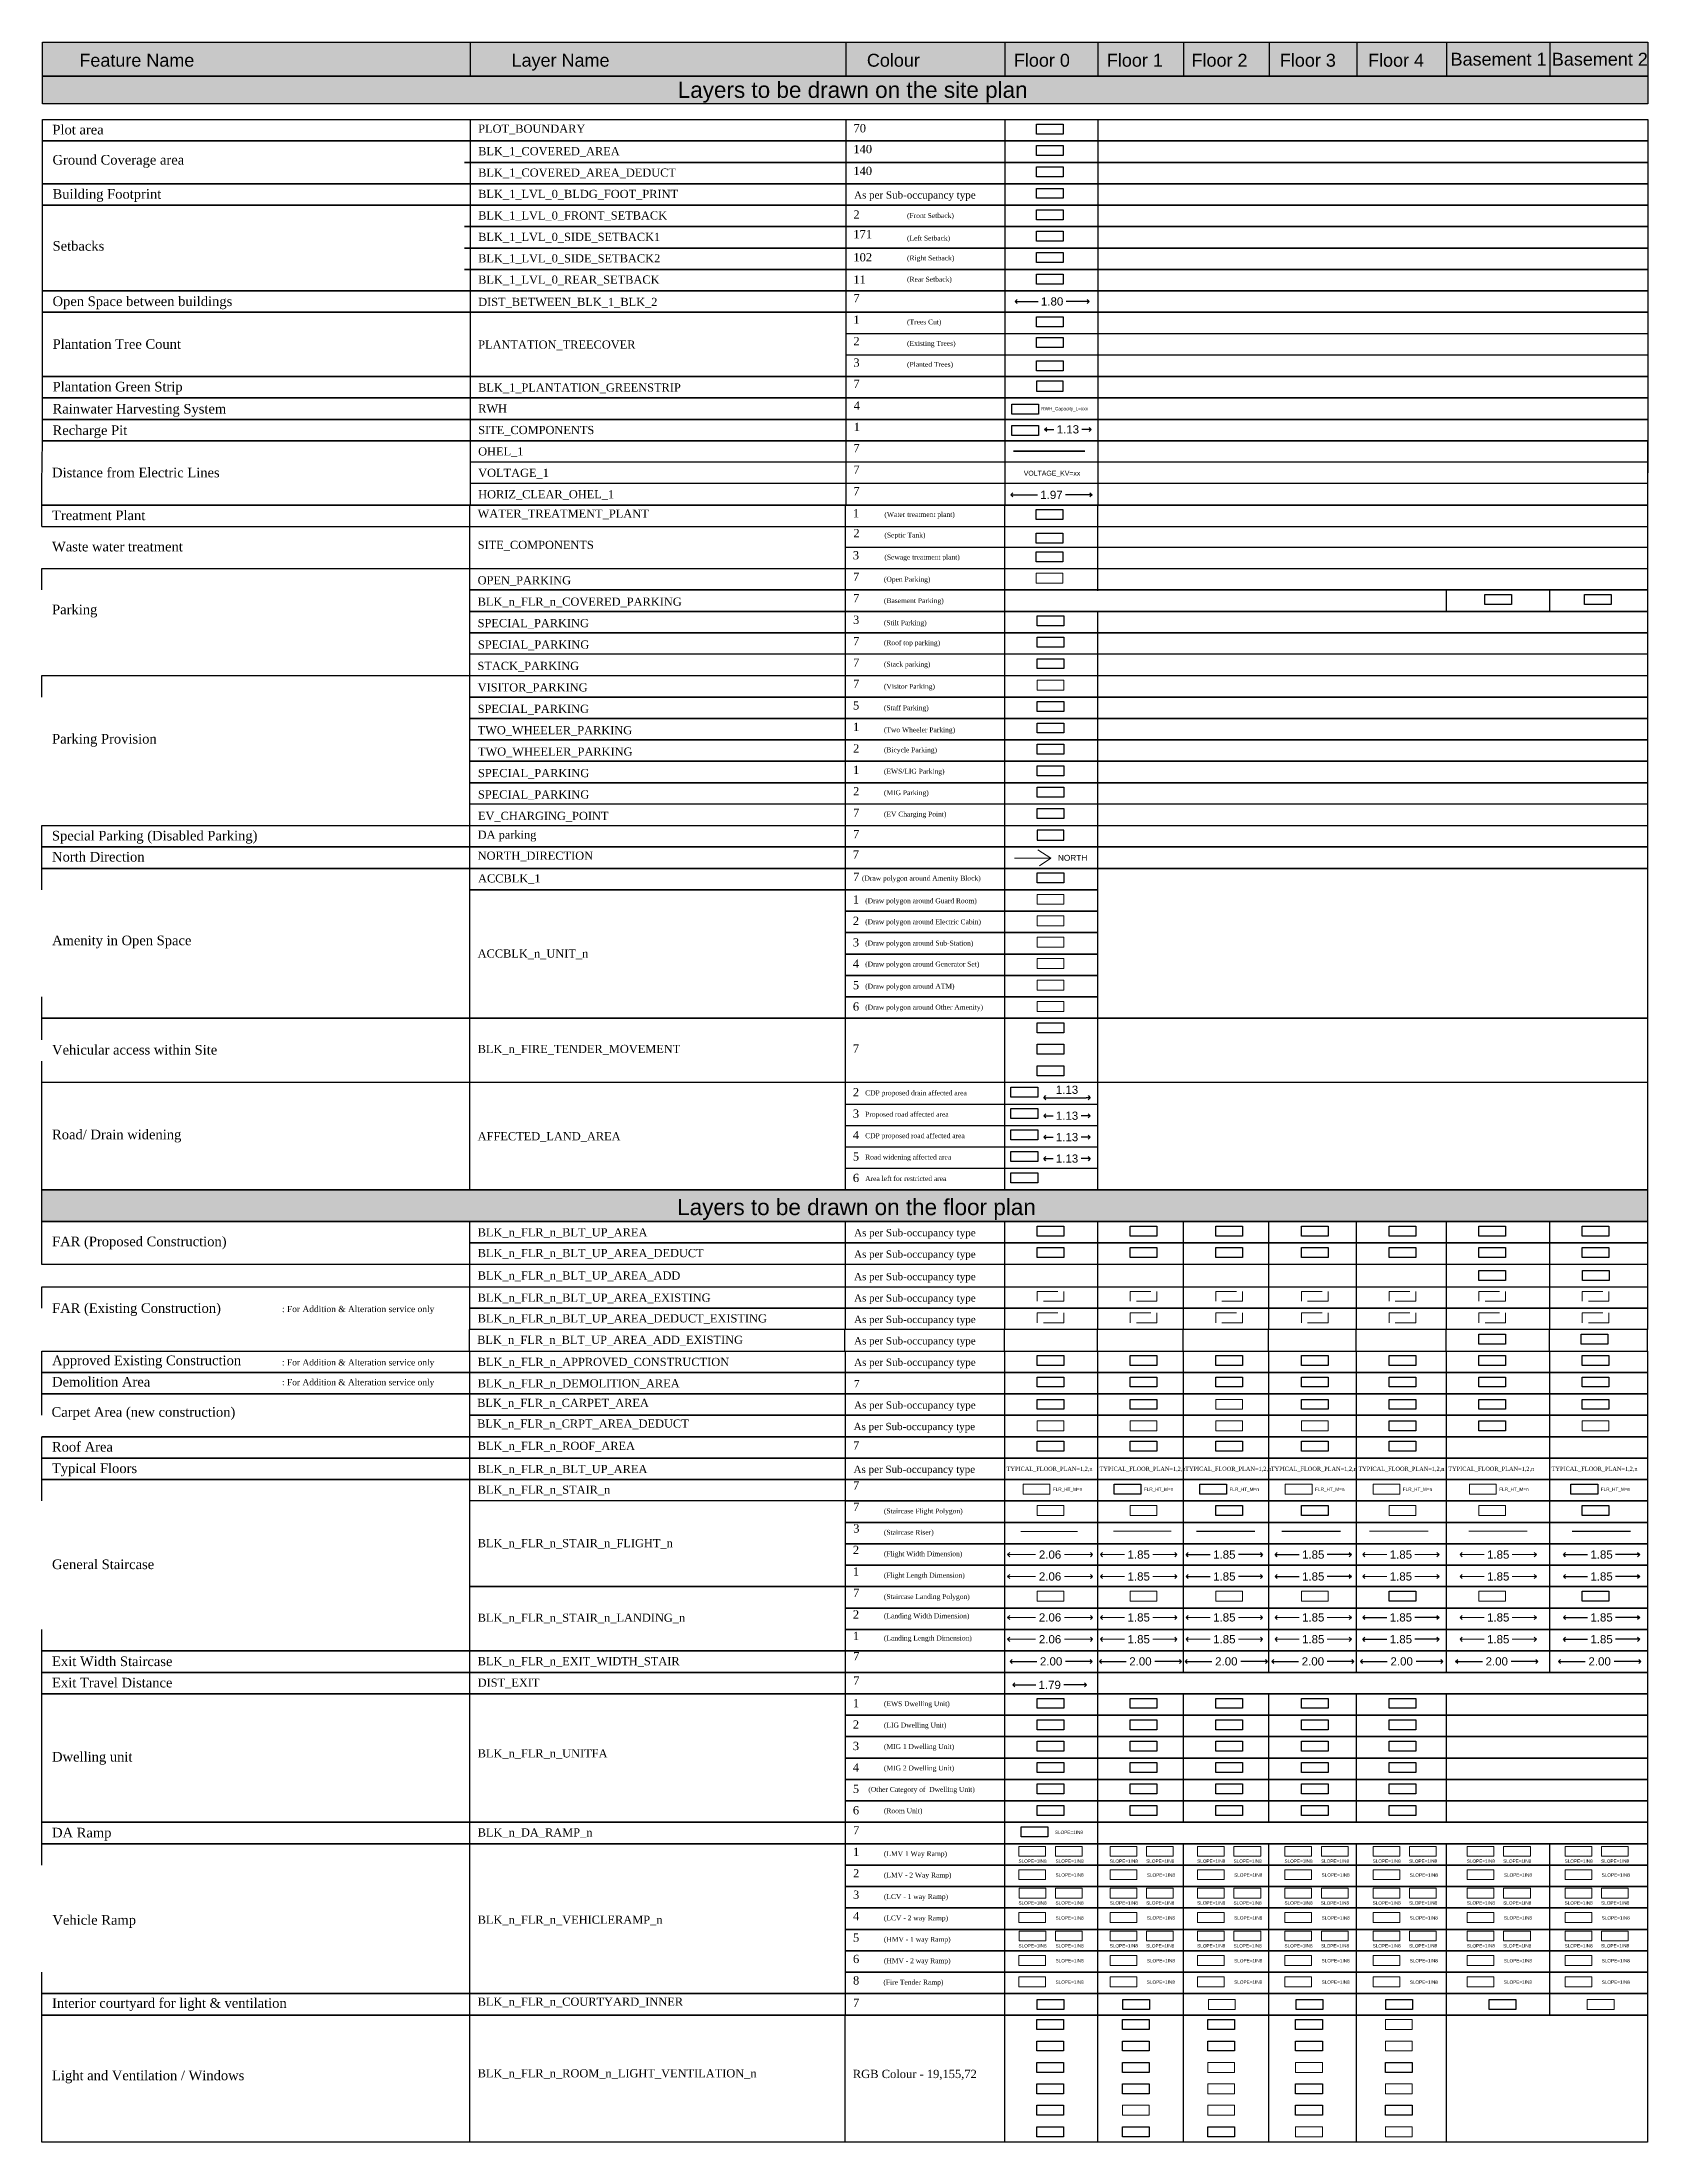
# Model space of a CAD drawing. Header units: millimetres. Extents: x -9481 to -9286, y 28719 to 28853.
# Drawn here: x -9481.3 to -9442.2, y 28778.3 to 28829.3 of the extents above; entities that cross this region are included whole.
import ezdxf

# ---------------------------------------------------------------- set-up
doc = ezdxf.new("R2010")
doc.units = ezdxf.units.MM
doc.header["$PDMODE"] = 34
doc.header["$PDSIZE"] = -15
doc.linetypes.add('CONTINULUS', pattern=[0])
doc.linetypes.add('DASHED', pattern=[0.75, 0.5, -0.25])
for name, color, linetype in [('ACCBLK_1', 7, 'Continuous'), ('BLK_1_FLR_-1_APPROVED_CONSTRUCTION', 7, 'Continuous'), ('BLK_1_FLR_-1_BLT_UP_AREA_ADD', 7, 'Continuous'), ('BLK_1_FLR_-1_BLT_UP_AREA_ADD_EXISTING', 7, 'Continuous'), ('BLK_1_FLR_-1_DEMOLITION_AREA', 7, 'Continuous'), ('BLK_1_FLR_-1_EXIT_WIDTH_STAIR', 7, 'Continuous'), ('BLK_1_FLR_-2_APPROVED_CONSTRUCTION', 7, 'Continuous'), ('BLK_1_FLR_-2_BLT_UP_AREA', 7, 'Continuous'), ('BLK_1_FLR_-2_BLT_UP_AREA_ADD', 7, 'Continuous'), ('BLK_1_FLR_-2_BLT_UP_AREA_ADD_EXISTING', 7, 'Continuous'), ('BLK_1_FLR_-2_DEMOLITION_AREA', 7, 'Continuous'), ('BLK_1_FLR_-2_EXIT_WIDTH_STAIR', 7, 'Continuous'), ('BLK_1_FLR_0_APPROVED_CONSTRUCTION', 7, 'Continuous'), ('BLK_1_FLR_0_CARPET_AREA', 25, 'Continuous'), ('BLK_1_FLR_0_COURTYARD_INNER', 7, 'Continuous'), ('BLK_1_FLR_0_DEMOLITION_AREA', 7, 'Continuous'), ('BLK_1_FLR_0_EXIT_WIDTH_STAIR', 7, 'Continuous'), ('BLK_1_FLR_0_ROOF_AREA', 7, 'Continuous'), ('BLK_1_FLR_0_ROOM_1_LIGHT_VENTILATION_1', 7, 'Continuous'), ('BLK_1_FLR_0_ROOM_2_LIGHT_VENTILATION_2', 7, 'Continuous'), ('BLK_1_FLR_0_ROOM_3_LIGHT_VENTILATION_3', 7, 'Continuous'), ('BLK_1_FLR_0_ROOM_4_LIGHT_VENTILATION_4', 7, 'Continuous'), ('BLK_1_FLR_0_ROOM_5_LIGHT_VENTILATION_5', 7, 'Continuous'), ('BLK_1_FLR_0_UNITFA', 7, 'Continuous'), ('BLK_1_FLR_1_APPROVED_CONSTRUCTION', 7, 'Continuous'), ('BLK_1_FLR_1_CARPET_AREA', 25, 'Continuous'), ('BLK_1_FLR_1_COURTYARD_INNER', 7, 'Continuous'), ('BLK_1_FLR_1_DEMOLITION_AREA', 7, 'Continuous'), ('BLK_1_FLR_1_EXIT_WIDTH_STAIR', 7, 'Continuous'), ('BLK_1_FLR_1_ROOF_AREA', 7, 'Continuous'), ('BLK_1_FLR_1_ROOM_1_LIGHT_VENTILATION_1', 7, 'Continuous'), ('BLK_1_FLR_1_ROOM_2_LIGHT_VENTILATION_2', 7, 'Continuous'), ('BLK_1_FLR_1_ROOM_3_LIGHT_VENTILATION_3', 7, 'Continuous'), ('BLK_1_FLR_1_UNITFA', 7, 'Continuous'), ('BLK_1_FLR_2_APPROVED_CONSTRUCTION', 7, 'Continuous'), ('BLK_1_FLR_2_DEMOLITION_AREA', 7, 'Continuous'), ('BLK_1_FLR_2_EXIT_WIDTH_STAIR', 7, 'Continuous'), ('BLK_1_FLR_2_ROOF_AREA', 7, 'Continuous'), ('BLK_1_FLR_2_ROOM_1_LIGHT_VENTILATION_1', 7, 'Continuous'), ('BLK_1_FLR_2_UNITFA', 7, 'Continuous'), ('BLK_1_FLR_3_APPROVED_CONSTRUCTION', 7, 'Continuous'), ('BLK_1_FLR_3_DEMOLITION_AREA', 7, 'Continuous'), ('BLK_1_FLR_3_EXIT_WIDTH_STAIR', 7, 'Continuous'), ('BLK_1_FLR_3_ROOF_AREA', 7, 'Continuous'), ('BLK_1_FLR_3_UNITFA', 7, 'Continuous'), ('BLK_1_FLR_4_APPROVED_CONSTRUCTION', 7, 'Continuous'), ('BLK_1_FLR_4_BLT_UP_AREA', 7, 'Continuous'), ('BLK_1_FLR_4_DEMOLITION_AREA', 7, 'Continuous'), ('BLK_1_FLR_4_EXIT_WIDTH_STAIR', 7, 'Continuous'), ('BLK_1_FLR_4_ROOF_AREA', 7, 'Continuous'), ('BLK_1_FLR_4_UNITFA', 7, 'Continuous'), ('BLK_1_PLANTATION_GREENSTRIP', 7, 'Continuous'), ('DA parking', 7, 'Continuous'), ('DIST_BETWEEN_BLK_1_BLK_2', 7, 'Continuous'), ('DIST_EXIT', 7, 'Continuous'), ('EV_CHARGING_POINT', 7, 'Continuous'), ('HATCH', 7, 'Continuous'), ('PLANTATION_TREECOVER', 7, 'Continuous'), ('SITE_COMPONENTS', 7, 'Continuous'), ('STACK_PARKING', 7, 'Continuous'), ('TWO_WHEELER_PARKING', 7, 'Continuous'), ('WATER_TREATMENT_PLANT', 7, 'Continuous')]:
    doc.layers.add(name, color=color, linetype=linetype)
for name, color, linetype, lineweight in [('ACCBLK_1_UNIT_1', 7, 'Continuous', 0), ('AFFECTED_LAND_AREA', 1, 'Continuous', 30), ('BLK_1_FLR_-1_BLT_UP_AREA_EXISTING', 11, 'DASHED', 9), ('BLK_1_FLR_-1_STAIR_1', 7, 'Continuous', 0), ('BLK_1_FLR_-1_STAIR_1_FLIGHT_1', 7, 'Continuous', 0), ('BLK_1_FLR_-1_STAIR_1_LANDING_1', 7, 'Continuous', 0), ('BLK_1_FLR_-1_VEHICLERAMP_1', 7, 'Continuous', 0), ('BLK_1_FLR_-1_VEHICLERAMP_2', 7, 'Continuous', 0), ('BLK_1_FLR_-2_BLT_UP_AREA_DEDUCT_EXISTING', 11, 'DASHED', 9), ('BLK_1_FLR_-2_BLT_UP_AREA_EXISTING', 11, 'DASHED', 9), ('BLK_1_FLR_-2_COURTYARD_INNER', 7, 'Continuous', 0), ('BLK_1_FLR_-2_CRPT_AREA_DEDUCT', 7, 'Continuous', 0), ('BLK_1_FLR_-2_VEHICLERAMP_1', 7, 'Continuous', 0), ('BLK_1_FLR_-2_VEHICLERAMP_2', 7, 'Continuous', 0), ('BLK_1_FLR_0_BLT_UP_AREA_DEDUCT_EXISTING', 11, 'DASHED', 9), ('BLK_1_FLR_0_BLT_UP_AREA_EXISTING', 11, 'DASHED', 9), ('BLK_1_FLR_0_CRPT_AREA_DEDUCT', 7, 'Continuous', 0), ('BLK_1_FLR_0_STAIR_1', 7, 'Continuous', 0), ('BLK_1_FLR_0_STAIR_1_FLIGHT_1', 7, 'Continuous', 0), ('BLK_1_FLR_0_STAIR_1_LANDING_1', 7, 'Continuous', 0), ('BLK_1_FLR_0_VEHICLERAMP_1', 7, 'Continuous', 0), ('BLK_1_FLR_0_VEHICLERAMP_2', 7, 'Continuous', 0), ('BLK_1_FLR_1_BLT_UP_AREA_DEDUCT_EXISTING', 11, 'DASHED', 9), ('BLK_1_FLR_1_BLT_UP_AREA_EXISTING', 11, 'DASHED', 9), ('BLK_1_FLR_1_CRPT_AREA_DEDUCT', 7, 'Continuous', 0), ('BLK_1_FLR_1_ROOM_5_LIGHT_VENTILATION_5', 7, 'Continuous', 0), ('BLK_1_FLR_1_STAIR_1_FLIGHT_1', 7, 'Continuous', 0), ('BLK_1_FLR_1_STAIR_1_LANDING_1', 7, 'Continuous', 0), ('BLK_1_FLR_1_VEHICLERAMP_1', 7, 'Continuous', 0), ('BLK_1_FLR_1_VEHICLERAMP_2', 7, 'Continuous', 0), ('BLK_1_FLR_2_BLT_UP_AREA_DEDUCT_EXISTING', 11, 'DASHED', 9), ('BLK_1_FLR_2_BLT_UP_AREA_EXISTING', 11, 'DASHED', 9), ('BLK_1_FLR_2_CARPET_AREA', 7, 'Continuous', 0), ('BLK_1_FLR_2_COURTYARD_INNER', 7, 'Continuous', 0), ('BLK_1_FLR_2_CRPT_AREA_DEDUCT', 7, 'Continuous', 0), ('BLK_1_FLR_2_ROOM_3_LIGHT_VENTILATION_3', 9, 'Continuous', 20), ('BLK_1_FLR_2_ROOM_4_LIGHT_VENTILATION_4', 9, 'Continuous', 20), ('BLK_1_FLR_2_ROOM_5_LIGHT_VENTILATION_5', 7, 'Continuous', 0), ('BLK_1_FLR_2_STAIR_1_LANDING_1', 7, 'Continuous', 0), ('BLK_1_FLR_2_VEHICLERAMP_1', 7, 'Continuous', 0), ('BLK_1_FLR_2_VEHICLERAMP_2', 7, 'Continuous', 0), ('BLK_1_FLR_3_BLT_UP_AREA_DEDUCT_EXISTING', 11, 'DASHED', 9), ('BLK_1_FLR_3_BLT_UP_AREA_EXISTING', 11, 'DASHED', 9), ('BLK_1_FLR_3_CRPT_AREA_DEDUCT', 7, 'Continuous', 0), ('BLK_1_FLR_3_ROOM_3_LIGHT_VENTILATION_3', 7, 'Continuous', 0), ('BLK_1_FLR_3_ROOM_6_LIGHT_VENTILATION_6', 7, 'Continuous', 0), ('BLK_1_FLR_3_STAIR_1', 7, 'Continuous', 0), ('BLK_1_FLR_3_STAIR_1_LANDING_1', 7, 'Continuous', 0), ('BLK_1_FLR_3_VEHICLERAMP_1', 7, 'Continuous', 0), ('BLK_1_FLR_3_VEHICLERAMP_2', 7, 'Continuous', 0), ('BLK_1_FLR_4_BLT_UP_AREA_DEDUCT_EXISTING', 11, 'DASHED', 9), ('BLK_1_FLR_4_BLT_UP_AREA_EXISTING', 11, 'DASHED', 9), ('BLK_1_FLR_4_ROOM_1_LIGHT_VENTILATION_1', 7, 'Continuous', 0), ('BLK_1_FLR_4_ROOM_2_LIGHT_VENTILATION_2', 7, 'Continuous', 0), ('BLK_1_FLR_4_ROOM_4_LIGHT_VENTILATION_4', 7, 'Continuous', 0), ('BLK_1_FLR_4_ROOM_6_LIGHT_VENTILATION_6', 7, 'Continuous', 0), ('BLK_1_FLR_4_STAIR_1', 7, 'Continuous', 0), ('BLK_1_FLR_4_STAIR_1_FLIGHT_1', 7, 'Continuous', 0), ('BLK_1_FLR_4_VEHICLERAMP_1', 7, 'Continuous', 0), ('BLK_1_FLR_4_VEHICLERAMP_2', 7, 'Continuous', 0), ('BLK_1_FLR_5_BLT_UP_AREA_DEDUCT_EXISTING', 11, 'DASHED', 9), ('NORTH_DIRECTION', 7, 'Continuous', 0), ('OPEN_PARKING', 7, 'Continuous', 0), ('PLAN', 7, 'Continuous', 40), ('VISITOR_PARKING', 7, 'Continuous', 0)]:
    doc.layers.add(name, color=color, linetype=linetype, lineweight=lineweight)
for name, color, linetype, plot in [('BLK_1_COVERED_AREA', 140, 'Continuous', False), ('BLK_1_COVERED_AREA_DEDUCT', 140, 'Continuous', False), ('BLK_1_DA_RAMP_1', 7, 'Continuous', False), ('BLK_1_FIRE_TENDER_MOVEMENT', 7, 'Continuous', False), ('BLK_1_FLR_-1_BLT_UP_AREA', 25, 'Continuous', False), ('BLK_1_FLR_-1_BLT_UP_AREA_DEDUCT', 25, 'Continuous', False), ('BLK_1_FLR_-1_CARPET_AREA', 25, 'Continuous', False), ('BLK_1_FLR_-1_COURTYARD_INNER', 4, 'Continuous', False), ('BLK_1_FLR_-1_COVERED_PARKING', 7, 'Continuous', False), ('BLK_1_FLR_-1_CRPT_AREA_DEDUCT', 4, 'Continuous', False), ('BLK_1_FLR_-2_BLT_UP_AREA_DEDUCT', 25, 'Continuous', False), ('BLK_1_FLR_-2_CARPET_AREA', 4, 'Continuous', False), ('BLK_1_FLR_-2_COVERED_PARKING', 7, 'Continuous', False), ('BLK_1_FLR_-2_STAIR_1', 25, 'Continuous', False), ('BLK_1_FLR_-2_STAIR_1_FLIGHT_1', 7, 'Continuous', False), ('BLK_1_FLR_-2_STAIR_1_LANDING_1', 7, 'Continuous', False), ('BLK_1_FLR_0_BLT_UP_AREA', 25, 'Continuous', False), ('BLK_1_FLR_0_BLT_UP_AREA_DEDUCT', 25, 'Continuous', False), ('BLK_1_FLR_0_ROOM_6_LIGHT_VENTILATION_6', 7, 'Continuous', False), ('BLK_1_FLR_1_BLT_UP_AREA', 25, 'Continuous', False), ('BLK_1_FLR_1_BLT_UP_AREA_DEDUCT', 25, 'Continuous', False), ('BLK_1_FLR_1_ROOM_4_LIGHT_VENTILATION_4', 25, 'Continuous', False), ('BLK_1_FLR_1_ROOM_6_LIGHT_VENTILATION_6', 7, 'Continuous', False), ('BLK_1_FLR_1_STAIR_1', 1, 'Continuous', False), ('BLK_1_FLR_2_BLT_UP_AREA', 7, 'Continuous', False), ('BLK_1_FLR_2_BLT_UP_AREA_DEDUCT', 7, 'Continuous', False), ('BLK_1_FLR_2_ROOM_2_LIGHT_VENTILATION_2', 25, 'Continuous', False), ('BLK_1_FLR_2_ROOM_6_LIGHT_VENTILATION_6', 7, 'Continuous', False), ('BLK_1_FLR_2_STAIR_1', 1, 'Continuous', False), ('BLK_1_FLR_2_STAIR_1_FLIGHT_1', 7, 'Continuous', False), ('BLK_1_FLR_3_BLT_UP_AREA', 7, 'Continuous', False), ('BLK_1_FLR_3_BLT_UP_AREA_DEDUCT', 7, 'Continuous', False), ('BLK_1_FLR_3_CARPET_AREA', 25, 'Continuous', False), ('BLK_1_FLR_3_COURTYARD_INNER', 7, 'Continuous', False), ('BLK_1_FLR_3_ROOM_1_LIGHT_VENTILATION_1', 4, 'Continuous', False), ('BLK_1_FLR_3_ROOM_2_LIGHT_VENTILATION_2', 1, 'Continuous', False), ('BLK_1_FLR_3_ROOM_4_LIGHT_VENTILATION_4', 1, 'Continuous', False), ('BLK_1_FLR_3_ROOM_5_LIGHT_VENTILATION_5', 1, 'Continuous', False), ('BLK_1_FLR_3_STAIR_1_FLIGHT_1', 7, 'Continuous', False), ('BLK_1_FLR_4_BLT_UP_AREA_DEDUCT', 7, 'Continuous', False), ('BLK_1_FLR_4_CARPET_AREA', 4, 'Continuous', False), ('BLK_1_FLR_4_COURTYARD_INNER', 25, 'Continuous', False), ('BLK_1_FLR_4_CRPT_AREA_DEDUCT', 25, 'Continuous', False), ('BLK_1_FLR_4_ROOM_3_LIGHT_VENTILATION_3', 7, 'Continuous', False), ('BLK_1_FLR_4_ROOM_5_LIGHT_VENTILATION_5', 7, 'Continuous', False), ('BLK_1_FLR_4_STAIR_1_LANDING_1', 7, 'Continuous', False), ('BLK_1_LVL_0_BLDG_FOOT_PRINT', 1, 'Continuous', False), ('BLK_1_LVL_0_FRONT_SETBACK', 2, 'Continuous', False), ('BLK_1_LVL_0_REAR_SETBACK', 11, 'Continuous', False), ('BLK_1_LVL_0_SIDE_SETBACK1', 171, 'Continuous', False), ('BLK_1_LVL_0_SIDE_SETBACK2', 102, 'Continuous', False), ('BLK_2_FIRE_TENDER_MOVEMENT', 7, 'Continuous', False), ('BLK_3_FIRE_TENDER_MOVEMENT', 7, 'Continuous', False), ('HORIZ_CLEAR_OHEL_1', 7, 'Continuous', False), ('OHEL_1', 7, 'Continuous', False), ('PLOT_BOUNDARY', 70, 'Continuous', False), ('RWH', 4, 'Continuous', False), ('SPECIAL_PARKING', 7, 'Continuous', False), ('VOLTAGE_1', 7, 'Continuous', False)]:
    doc.layers.add(name, color=color, linetype=linetype, plot=plot)
doc.styles.add('Arial', font='arial.ttf', dxfattribs={"height": 0.2})
doc.styles.add('MtXpl_Georgia', font='georgiab.ttf')
doc.styles.get("Standard").update_dxf_attribs({"font": 'arial.ttf', "height": 0.25})
doc.styles.add('style2', font='arial.ttf', dxfattribs={"height": 0.3})
doc.styles.add('TNR', font='times.ttf', dxfattribs={"height": 0.5})
doc.dimstyles.new('INT DIM', dxfattribs={"dimtxt": 0.3, "dimasz": 0.1, "dimexe": 0.18, "dimexo": 0.0625, "dimgap": 0.09, "dimtad": 0, "dimzin": 0, "dimdsep": 46, "dimtxsty": 'style2', "dimblk": 'OPEN90', "dimcen": 0.09, "dimse1": 1, "dimse2": 1, "dimclrd": 250, "dimclrt": 256, "dimadec": 0, "dimazin": 0, "dimtfac": 1, "dimtofl": 0, "dimtmove": 0, "dimatfit": 3, "dimfxl": 0.18, "dimtolj": 1, "dimtzin": 0, "dimlwd": -1, "dimarcsym": 0})

msp = doc.modelspace()

# ---------------------------------------------------------------- texts
at = {"linetype": 'CONTINULUS', "style": 'MtXpl_Georgia'}
for s, height, p in [('Plot area', 0.2341, (-9481.005, 28827.068)), ('PLOT_BOUNDARY', 0.19901, (-9470.655, 28827.11)), ('70', 0.2012, (-9461.531, 28827.118)), ('BLK_1_COVERED_AREA', 0.19901, (-9470.655, 28826.562)), ('140', 0.2012, (-9461.535, 28826.612)), ('Ground Coverage area', 0.23406, (-9481.002, 28826.335)), ('BLK_1_COVERED_AREA_DEDUCT', 0.19901, (-9470.655, 28826.041)), ('140', 0.2012, (-9461.535, 28826.082)), ('Building Footprint', 0.23406, (-9481.001, 28825.505)), ('BLK_1_LVL_0_BLDG_FOOT_PRINT', 0.19901, (-9470.655, 28825.523)), ('BLK_1_LVL_0_FRONT_SETBACK', 0.19901, (-9470.655, 28825)), ('2', 0.201, (-9461.534, 28825.021)), ('As per Sub-occupancy type', 0.17748, (-9461.517, 28825.509)), ('171', 0.2012, (-9461.535, 28824.544)), ('(Front Setback)', 0.11941, (-9460.23, 28825.037)), ('Setbacks', 0.2341, (-9481.001, 28824.242)), ('BLK_1_LVL_0_SIDE_SETBACK1', 0.19901, (-9470.655, 28824.479)), ('102', 0.2012, (-9461.535, 28823.983)), ('(Left Setback)', 0.11941, (-9460.23, 28824.49)), ('BLK_1_LVL_0_SIDE_SETBACK2', 0.19901, (-9470.655, 28823.958)), ('(Right Setback)', 0.11941, (-9460.23, 28824.006)), ('BLK_1_LVL_0_REAR_SETBACK', 0.19901, (-9470.655, 28823.44)), ('7', 0.201, (-9461.535, 28822.985)), ('11', 0.2012, (-9461.535, 28823.438)), ('(Rear Setback)', 0.11941, (-9460.23, 28823.489)), ('Open Space between buildings', 0.23406, (-9481.001, 28822.897)), ('DIST_BETWEEN_BLK_1_BLK_2', 0.19901, (-9470.655, 28822.898)), ('1', 0.201, (-9461.535, 28822.465)), ('2', 0.201, (-9461.535, 28821.944)), ('(Trees Cut)', 0.11941, (-9460.23, 28822.452)), ('Plantation Tree Count', 0.23406, (-9481.001, 28821.857)), ('PLANTATION_TREECOVER', 0.19901, (-9470.655, 28821.861)), ('3', 0.201, (-9461.535, 28821.423)), ('(Existing Trees)', 0.11941, (-9460.23, 28821.93)), ('(Planted Trees)', 0.11941, (-9460.23, 28821.421)), ('Plantation Green Strip', 0.23406, (-9481.001, 28820.821)), ('BLK_1_PLANTATION_GREENSTRIP', 0.19901, (-9470.655, 28820.817)), ('7', 0.201, (-9461.535, 28820.903)), ('Rainwater Harvesting System', 0.23406, (-9481.001, 28820.283)), ('RWH', 0.199, (-9470.655, 28820.306)), ('4', 0.201, (-9461.526, 28820.378)), ('Recharge Pit', 0.23406, (-9481.001, 28819.762)), ('SITE_COMPONENTS', 0.19901, (-9470.655, 28819.785)), ('1', 0.201, (-9461.526, 28819.857)), ('OHEL_1', 0.199, (-9470.655, 28819.265)), ('7', 0.201, (-9461.535, 28819.341)), ('Distance from Electric Lines', 0.23406, (-9481.013, 28818.733)), ('VOLTAGE_1', 0.199, (-9470.655, 28818.744)), ('7', 0.201, (-9461.535, 28818.82)), ('HORIZ_CLEAR_OHEL_1', 0.19901, (-9470.655, 28818.223)), ('7', 0.201, (-9461.535, 28818.3)), ('Treatment Plant', 0.23406, (-9481.014, 28817.693)), ('WATER_TREATMENT_PLANT', 0.19901, (-9470.667, 28817.752)), ('1', 0.201, (-9461.547, 28817.761)), ('(Water treatment plant)', 0.11941, (-9460.78, 28817.771)), ('Waste water treatment ', 0.23406, (-9481.014, 28816.933)), ('SITE_COMPONENTS', 0.19901, (-9470.667, 28816.992)), ('2', 0.201, (-9461.535, 28817.278)), ('(Septic Tank)', 0.11941, (-9460.78, 28817.27)), ('3', 0.201, (-9461.547, 28816.74)), ('(Sewage treatment plant)', 0.11941, (-9460.78, 28816.735)), ('OPEN_PARKING', 0.19901, (-9470.668, 28816.132)), ('7', 0.201, (-9461.543, 28816.216)), ('(Open Parking)', 0.11941, (-9460.792, 28816.197)), ('Parking', 0.2341, (-9481.013, 28815.405)), ('BLK_n_FLR_n_COVERED_PARKING', 0.19901, (-9470.667, 28815.612)), ('7', 0.201, (-9461.543, 28815.694)), ('(Basement Parking)', 0.11941, (-9460.792, 28815.677)), ('SPECIAL_PARKING', 0.19901, (-9470.668, 28815.091)), ('3', 0.201, (-9461.543, 28815.171)), ('(Stilt Parking)', 0.11941, (-9460.792, 28815.14)), ('SPECIAL_PARKING', 0.19901, (-9470.66, 28814.57)), ('7', 0.201, (-9461.543, 28814.648)), ('(Roof top parking)', 0.11941, (-9460.792, 28814.654)), ('STACK_PARKING', 0.19901, (-9470.672, 28814.051)), ('7', 0.201, (-9461.543, 28814.129)), ('(Stack parking)', 0.11941, (-9460.792, 28814.133)), ('VISITOR_PARKING', 0.19901, (-9470.668, 28813.529)), ('7', 0.201, (-9461.543, 28813.613)), ('(Visitor Parking)', 0.11941, (-9460.792, 28813.593)), ('SPECIAL_PARKING', 0.19901, (-9470.667, 28813.008)), ('5', 0.201, (-9461.543, 28813.09)), ('(Staff Parking)', 0.11941, (-9460.792, 28813.073)), ('Parking Provision', 0.23406, (-9481.013, 28812.262)), ('TWO_WHEELER_PARKING', 0.19901, (-9470.668, 28812.488)), ('1', 0.201, (-9461.543, 28812.567)), ('(Two Wheeler Parking)', 0.11941, (-9460.792, 28812.537)), ('TWO_WHEELER_PARKING', 0.19901, (-9470.66, 28811.967)), ('2', 0.201, (-9461.543, 28812.045)), ('(Bicycle Parking)', 0.11941, (-9460.792, 28812.05)), ('SPECIAL_PARKING', 0.19901, (-9470.66, 28811.446)), ('1', 0.201, (-9461.543, 28811.524)), ('(EWS/LIG Parking)', 0.11941, (-9460.792, 28811.53)), ('SPECIAL_PARKING', 0.19901, (-9470.66, 28810.926)), ('2', 0.201, (-9461.543, 28811.003)), ('(MIG Parking)', 0.11941, (-9460.792, 28811.009)), ('EV_CHARGING_POINT', 0.19901, (-9470.66, 28810.405)), ('7', 0.201, (-9461.543, 28810.477)), ('(EV Charging Point)', 0.11941, (-9460.792, 28810.488)), ('Special Parking (Disabled Parking)', 0.23406, (-9481.017, 28809.907)), ('DA parking', 0.199, (-9470.667, 28809.948)), ('7', 0.201, (-9461.543, 28809.957)), ('North Direction', 0.23406, (-9481.013, 28809.394)), ('NORTH_DIRECTION', 0.19901, (-9470.667, 28809.438)), ('7', 0.201, (-9461.547, 28809.468)), ('ACCBLK_1', 0.199, (-9470.658, 28808.887)), ('7', 0.201, (-9461.543, 28808.92)), ('(Draw polygon around Amenity Block)', 0.11941, (-9461.325, 28808.931)), ('1', 0.201, (-9461.547, 28808.374)), ('(Draw polygon around Guard Room)', 0.11941, (-9461.248, 28808.381)), ('2', 0.201, (-9461.547, 28807.853)), ('(Draw polygon around Electric Cabin)', 0.11941, (-9461.248, 28807.871)), ('Amenity in Open Space', 0.23406, (-9481.013, 28807.361)), ('3', 0.201, (-9461.547, 28807.332)), ('(Draw polygon around Sub-Station)', 0.11941, (-9461.248, 28807.352)), ('ACCBLK_n_UNIT_n', 0.19901, (-9470.667, 28807.06)), ('4', 0.201, (-9461.547, 28806.812)), ('(Draw polygon around Generator Set)', 0.11941, (-9461.248, 28806.843)), ('5', 0.201, (-9461.547, 28806.291)), ('(Draw polygon around ATM)', 0.11941, (-9461.248, 28806.306)), ('6', 0.201, (-9461.547, 28805.77)), ('(Draw polygon around Other Amenity)', 0.11941, (-9461.248, 28805.795)), ('Vehicular access within Site', 0.23406, (-9481.013, 28804.703)), ('BLK_n_FIRE_TENDER_MOVEMENT', 0.19901, (-9470.667, 28804.74)), ('7', 0.201, (-9461.547, 28804.748)), ('2', 0.201, (-9461.547, 28803.688)), ('CDP proposed drain affected area ', 0.11941, (-9461.248, 28803.712)), ('3', 0.201, (-9461.547, 28803.167)), ('Proposed road affected area', 0.11941, (-9461.248, 28803.192)), ('Road/ Drain widening', 0.23406, (-9481.013, 28802.644)), ('AFFECTED_LAND_AREA', 0.19901, (-9470.667, 28802.618)), ('4', 0.201, (-9461.547, 28802.647)), ('CDP proposed road affected area', 0.11941, (-9461.248, 28802.671)), ('5', 0.201, (-9461.547, 28802.126)), ('Road widening affected area', 0.11941, (-9461.248, 28802.151)), ('6', 0.201, (-9461.547, 28801.605)), ('Area left for restricted area', 0.11941, (-9461.248, 28801.63)), ('FAR (Proposed Construction)', 0.23406, (-9481.013, 28800.044)), ('BLK_n_FLR_n_BLT_UP_AREA', 0.19901, (-9470.667, 28800.282)), ('As per Sub-occupancy type', 0.17748, (-9461.517, 28800.285)), ('BLK_n_FLR_n_BLT_UP_AREA_DEDUCT', 0.19901, (-9470.667, 28799.779)), ('As per Sub-occupancy type', 0.17748, (-9461.517, 28799.764)), ('BLK_n_FLR_n_BLT_UP_AREA_ADD', 0.19901, (-9470.667, 28799.233)), ('As per Sub-occupancy type', 0.17748, (-9461.517, 28799.218)), ('FAR (Existing Construction)', 0.23406, (-9481.013, 28798.424)), ('BLK_n_FLR_n_BLT_UP_AREA_EXISTING', 0.19901, (-9470.667, 28798.695)), ('As per Sub-occupancy type', 0.17748, (-9461.517, 28798.698)), (' : For Addition & Alteration service only', 0.15167, (-9475.481, 28798.443)), ('BLK_n_FLR_n_BLT_UP_AREA_DEDUCT_EXISTING', 0.19901, (-9470.667, 28798.192)), ('As per Sub-occupancy type', 0.17748, (-9461.517, 28798.177)), ('BLK_n_FLR_n_BLT_UP_AREA_ADD_EXISTING', 0.19901, (-9470.68, 28797.671)), ('As per Sub-occupancy type', 0.17748, (-9461.517, 28797.657)), ('Approved Existing Construction', 0.23406, (-9481.013, 28797.153)), (' : For Addition & Alteration service only', 0.15167, (-9475.481, 28797.146)), ('BLK_n_FLR_n_APPROVED_CONSTRUCTION', 0.19901, (-9470.667, 28797.133)), ('As per Sub-occupancy type', 0.17748, (-9461.517, 28797.136)), ('Demolition Area', 0.23406, (-9481.013, 28796.633)), (' : For Addition & Alteration service only', 0.15167, (-9475.481, 28796.664)), ('BLK_n_FLR_n_DEMOLITION_AREA', 0.19901, (-9470.667, 28796.613)), ('7', 0.177, (-9461.517, 28796.615)), ('Carpet Area (new construction)', 0.23406, (-9481.025, 28795.899)), ('BLK_n_FLR_n_CARPET_AREA', 0.19901, (-9470.68, 28796.137)), ('As per Sub-occupancy type', 0.17748, (-9461.517, 28796.095)), ('BLK_n_FLR_n_CRPT_AREA_DEDUCT', 0.19901, (-9470.68, 28795.634)), ('As per Sub-occupancy type', 0.17748, (-9461.529, 28795.574)), ('Roof Area', 0.2341, (-9481.017, 28795.051)), ('BLK_n_FLR_n_ROOF_AREA', 0.19901, (-9470.667, 28795.092)), ('7', 0.201, (-9461.543, 28795.101)), ('Typical Floors', 0.23406, (-9481.017, 28794.53)), ('BLK_n_FLR_n_BLT_UP_AREA', 0.19901, (-9470.667, 28794.53)), ('As per Sub-occupancy type', 0.17748, (-9461.529, 28794.534)), ('BLK_n_FLR_n_STAIR_n', 0.19901, (-9470.667, 28794.027)), ('7', 0.201, (-9461.543, 28794.13)), ('7', 0.201, (-9461.543, 28793.607)), ('(Staircase Flight Polygon)', 0.11941, (-9460.792, 28793.55)), ('3', 0.201, (-9461.538, 28793.085)), ('(Staircase Riser)', 0.11941, (-9460.792, 28793.031)), ('BLK_n_FLR_n_STAIR_n_FLIGHT_n', 0.19901, (-9470.667, 28792.728)), ('2', 0.201, (-9461.546, 28792.562)), ('(Flight Width Dimension)', 0.11941, (-9460.792, 28792.509)), ('General Staircase', 0.23406, (-9481.014, 28792.196)), ('1', 0.201, (-9461.547, 28792.039)), ('(Flight Length Dimension)', 0.11941, (-9460.792, 28791.988)), ('7', 0.201, (-9461.543, 28791.516)), ('(Staircase Landing Polygon)', 0.11941, (-9460.792, 28791.469)), ('BLK_n_FLR_n_STAIR_n_LANDING_n', 0.19901, (-9470.667, 28790.915)), ('2', 0.201, (-9461.546, 28790.993)), ('(Landing Width Dimension)', 0.11941, (-9460.792, 28791.001)), ('1', 0.201, (-9461.547, 28790.47)), ('(Landing Length Dimension)', 0.11941, (-9460.792, 28790.46)), ('Exit Width Staircase', 0.23406, (-9481.013, 28789.839)), ('BLK_n_FLR_n_EXIT_WIDTH_STAIR', 0.19901, (-9470.667, 28789.859)), ('7', 0.201, (-9461.539, 28789.981)), ('Exit Travel Distance', 0.23406, (-9481.013, 28789.32)), ('DIST_EXIT', 0.199, (-9470.667, 28789.338)), ('7', 0.201, (-9461.539, 28789.385)), ('1', 0.201, (-9461.547, 28788.838)), ('(EWS Dwelling Unit)', 0.11941, (-9460.792, 28788.865)), ('2', 0.201, (-9461.547, 28788.317)), ('(LIG Dwelling Unit)', 0.11941, (-9460.792, 28788.344)), ('3', 0.201, (-9461.547, 28787.797)), ('(MIG 1 Dwelling Unit)', 0.11941, (-9460.792, 28787.824)), ('Dwelling unit', 0.23406, (-9481.013, 28787.518)), ('BLK_n_FLR_n_UNITFA', 0.19901, (-9470.667, 28787.618)), ('4', 0.201, (-9461.547, 28787.276)), ('(MIG 2 Dwelling Unit)', 0.11941, (-9460.792, 28787.303)), ('5', 0.201, (-9461.547, 28786.755)), ('6', 0.201, (-9461.547, 28786.235)), ('(Other Category of  Dwelling Unit)', 0.11941, (-9461.17, 28786.782)), ('DA Ramp', 0.2341, (-9481.013, 28785.674)), ('BLK_n_DA_RAMP_n', 0.19901, (-9470.667, 28785.696)), ('7', 0.201, (-9461.543, 28785.746)), ('(Room Unit)', 0.11941, (-9460.792, 28786.262)), ('1', 0.201, (-9461.543, 28785.223)), ('2', 0.201, (-9461.543, 28784.702)), ('(LMV 1 Way Ramp)', 0.11941, (-9460.792, 28785.219)), ('3', 0.201, (-9461.543, 28784.182)), ('(LMV - 2 Way Ramp)', 0.11941, (-9460.792, 28784.7)), ('4', 0.201, (-9461.543, 28783.661)), ('(LCV - 1 way Ramp)', 0.11941, (-9460.792, 28784.178)), ('Vehicle Ramp', 0.23406, (-9481.004, 28783.552)), ('BLK_n_FLR_n_VEHICLERAMP_n', 0.19901, (-9470.667, 28783.575)), ('5', 0.201, (-9461.543, 28783.14)), ('(LCV - 2 way Ramp)', 0.11941, (-9460.792, 28783.658)), ('(HMV - 1 way Ramp)', 0.11941, (-9460.792, 28783.138)), ('6', 0.201, (-9461.543, 28782.62)), ('(HMV - 2 way Ramp)', 0.11941, (-9460.792, 28782.617)), ('8', 0.201, (-9461.543, 28782.099)), ('(Fire Tender Ramp)', 0.11941, (-9460.804, 28782.096)), ('Interior courtyard for light & ventilation', 0.23406, (-9481.013, 28781.532)), ('BLK_n_FLR_n_COURTYARD_INNER', 0.19901, (-9470.667, 28781.582)), ('7', 0.201, (-9461.543, 28781.556)), ('Light and Ventilation / Windows', 0.23406, (-9481.013, 28779.773)), ('BLK_n_FLR_n_ROOM_n_LIGHT_VENTILATION_n', 0.19901, (-9470.667, 28779.842)), ('RGB Colour - 19,155,72', 0.20122, (-9461.547, 28779.825))]:
    msp.add_text(s, height=height, dxfattribs=at).set_placement(p)
at = {"color": 18, "insert": (-9465.804, 28828.348), "char_height": 0.39118, "attachment_point": 1}
msp.add_mtext_dynamic_manual_height_columns('Layers to be drawn on the site plan', width=11.88863, gutter_width=1.633, heights=[0], dxfattribs=at)
at = {"layer": 'BLK_1_DA_RAMP_1', "insert": (-9456.636, 28785.838), "char_height": 0.081, "attachment_point": 1}
msp.add_mtext_dynamic_manual_height_columns('SLOPE=1IN8', width=0.42206, gutter_width=0.405, heights=[0], dxfattribs=at)
at = {"layer": 'BLK_1_FLR_-1_BLT_UP_AREA', "color": 11, "insert": (-9447.073, 28794.684), "char_height": 0.1, "attachment_point": 1, "style": 'TNR'}
msp.add_mtext_dynamic_manual_height_columns('TYPICAL_FLOOR_PLAN=1,2,n', width=3.3155, gutter_width=2.5, heights=[0], dxfattribs=at)
at = {"layer": 'BLK_1_FLR_-1_STAIR_1', "insert": (-9445.834, 28794.177), "char_height": 0.081, "attachment_point": 1}
msp.add_mtext_dynamic_manual_height_columns('FLR_HT_M=n', width=0.42206, gutter_width=0.405, heights=[0], dxfattribs=at)
at = {"layer": 'BLK_1_FLR_-1_VEHICLERAMP_1', "color": 1, "insert": (-9446.623, 28785.138), "char_height": 0.081, "attachment_point": 1}
msp.add_mtext_dynamic_manual_height_columns('SLOPE=1IN8', width=0.42206, gutter_width=0.405, heights=[0], dxfattribs=at)
at = {"layer": 'BLK_1_FLR_-1_VEHICLERAMP_1', "color": 2, "insert": (-9445.722, 28784.801), "char_height": 0.081, "attachment_point": 1}
msp.add_mtext_dynamic_manual_height_columns('SLOPE=1IN8', width=0.42206, gutter_width=0.405, heights=[0], dxfattribs=at)
at = {"layer": 'BLK_1_FLR_-1_VEHICLERAMP_1', "color": 3, "insert": (-9446.623, 28784.122), "char_height": 0.081, "attachment_point": 1}
msp.add_mtext_dynamic_manual_height_columns('SLOPE=1IN8', width=0.42206, gutter_width=0.405, heights=[0], dxfattribs=at)
at = {"layer": 'BLK_1_FLR_-1_VEHICLERAMP_1', "color": 4, "insert": (-9445.722, 28783.759), "char_height": 0.081, "attachment_point": 1}
msp.add_mtext_dynamic_manual_height_columns('SLOPE=1IN8', width=0.42206, gutter_width=0.405, heights=[0], dxfattribs=at)
at = {"layer": 'BLK_1_FLR_-1_VEHICLERAMP_1', "color": 5, "insert": (-9446.623, 28783.08), "char_height": 0.081, "attachment_point": 1}
msp.add_mtext_dynamic_manual_height_columns('SLOPE=1IN8', width=0.42206, gutter_width=0.405, heights=[0], dxfattribs=at)
at = {"layer": 'BLK_1_FLR_-1_VEHICLERAMP_1', "color": 6, "insert": (-9445.722, 28782.718), "char_height": 0.081, "attachment_point": 1}
msp.add_mtext_dynamic_manual_height_columns('SLOPE=1IN8', width=0.42206, gutter_width=0.405, heights=[0], dxfattribs=at)
at = {"layer": 'BLK_1_FLR_-1_VEHICLERAMP_1', "color": 8, "insert": (-9445.722, 28782.198), "char_height": 0.081, "attachment_point": 1}
msp.add_mtext_dynamic_manual_height_columns('SLOPE=1IN8', width=0.42206, gutter_width=0.405, heights=[0], dxfattribs=at)
at = {"layer": 'BLK_1_FLR_-1_VEHICLERAMP_2', "color": 1, "linetype": 'CONTINULUS', "ltscale": 0.05, "insert": (-9445.737, 28785.138), "char_height": 0.081, "attachment_point": 1}
msp.add_mtext_dynamic_manual_height_columns('SLOPE=1IN8', width=0.42206, gutter_width=0.405, heights=[0], dxfattribs=at)
at = {"layer": 'BLK_1_FLR_-1_VEHICLERAMP_2', "color": 3, "linetype": 'CONTINULUS', "ltscale": 0.05, "insert": (-9445.737, 28784.122), "char_height": 0.081, "attachment_point": 1}
msp.add_mtext_dynamic_manual_height_columns('SLOPE=1IN8', width=0.42206, gutter_width=0.405, heights=[0], dxfattribs=at)
at = {"layer": 'BLK_1_FLR_-1_VEHICLERAMP_2', "color": 5, "linetype": 'CONTINULUS', "ltscale": 0.05, "insert": (-9445.737, 28783.08), "char_height": 0.081, "attachment_point": 1}
msp.add_mtext_dynamic_manual_height_columns('SLOPE=1IN8', width=0.42206, gutter_width=0.405, heights=[0], dxfattribs=at)
at = {"layer": 'BLK_1_FLR_-2_BLT_UP_AREA', "color": 11, "insert": (-9444.561, 28794.684), "char_height": 0.1, "attachment_point": 1, "style": 'TNR'}
msp.add_mtext_dynamic_manual_height_columns('TYPICAL_FLOOR_PLAN=1,2,n', width=3.3155, gutter_width=2.5, heights=[0], dxfattribs=at)
at = {"layer": 'BLK_1_FLR_-2_STAIR_1', "color": 7, "insert": (-9443.367, 28794.177), "char_height": 0.081, "attachment_point": 1}
msp.add_mtext_dynamic_manual_height_columns('FLR_HT_M=n', width=0.42206, gutter_width=0.405, heights=[0], dxfattribs=at)
at = {"layer": 'BLK_1_FLR_-2_VEHICLERAMP_1', "color": 1, "insert": (-9444.244, 28785.138), "char_height": 0.081, "attachment_point": 1}
msp.add_mtext_dynamic_manual_height_columns('SLOPE=1IN8', width=0.42206, gutter_width=0.405, heights=[0], dxfattribs=at)
at = {"layer": 'BLK_1_FLR_-2_VEHICLERAMP_1', "color": 2, "insert": (-9443.343, 28784.801), "char_height": 0.081, "attachment_point": 1}
msp.add_mtext_dynamic_manual_height_columns('SLOPE=1IN8', width=0.42206, gutter_width=0.405, heights=[0], dxfattribs=at)
at = {"layer": 'BLK_1_FLR_-2_VEHICLERAMP_1', "color": 3, "insert": (-9444.244, 28784.122), "char_height": 0.081, "attachment_point": 1}
msp.add_mtext_dynamic_manual_height_columns('SLOPE=1IN8', width=0.42206, gutter_width=0.405, heights=[0], dxfattribs=at)
at = {"layer": 'BLK_1_FLR_-2_VEHICLERAMP_1', "color": 4, "insert": (-9443.343, 28783.759), "char_height": 0.081, "attachment_point": 1}
msp.add_mtext_dynamic_manual_height_columns('SLOPE=1IN8', width=0.42206, gutter_width=0.405, heights=[0], dxfattribs=at)
at = {"layer": 'BLK_1_FLR_-2_VEHICLERAMP_1', "color": 5, "insert": (-9444.244, 28783.08), "char_height": 0.081, "attachment_point": 1}
msp.add_mtext_dynamic_manual_height_columns('SLOPE=1IN8', width=0.42206, gutter_width=0.405, heights=[0], dxfattribs=at)
at = {"layer": 'BLK_1_FLR_-2_VEHICLERAMP_1', "color": 6, "insert": (-9443.343, 28782.718), "char_height": 0.081, "attachment_point": 1}
msp.add_mtext_dynamic_manual_height_columns('SLOPE=1IN8', width=0.42206, gutter_width=0.405, heights=[0], dxfattribs=at)
at = {"layer": 'BLK_1_FLR_-2_VEHICLERAMP_1', "color": 8, "insert": (-9443.343, 28782.198), "char_height": 0.081, "attachment_point": 1}
msp.add_mtext_dynamic_manual_height_columns('SLOPE=1IN8', width=0.42206, gutter_width=0.405, heights=[0], dxfattribs=at)
at = {"layer": 'BLK_1_FLR_-2_VEHICLERAMP_2', "color": 1, "linetype": 'CONTINULUS', "ltscale": 0.05, "insert": (-9443.358, 28785.138), "char_height": 0.081, "attachment_point": 1}
msp.add_mtext_dynamic_manual_height_columns('SLOPE=1IN8', width=0.42206, gutter_width=0.405, heights=[0], dxfattribs=at)
at = {"layer": 'BLK_1_FLR_-2_VEHICLERAMP_2', "color": 3, "linetype": 'CONTINULUS', "ltscale": 0.05, "insert": (-9443.358, 28784.122), "char_height": 0.081, "attachment_point": 1}
msp.add_mtext_dynamic_manual_height_columns('SLOPE=1IN8', width=0.42206, gutter_width=0.405, heights=[0], dxfattribs=at)
at = {"layer": 'BLK_1_FLR_-2_VEHICLERAMP_2', "color": 5, "linetype": 'CONTINULUS', "ltscale": 0.05, "insert": (-9443.358, 28783.08), "char_height": 0.081, "attachment_point": 1}
msp.add_mtext_dynamic_manual_height_columns('SLOPE=1IN8', width=0.42206, gutter_width=0.405, heights=[0], dxfattribs=at)
at = {"layer": 'BLK_1_FLR_0_BLT_UP_AREA', "color": 11, "insert": (-9457.809, 28794.684), "char_height": 0.1, "attachment_point": 1, "style": 'TNR'}
msp.add_mtext_dynamic_manual_height_columns('TYPICAL_FLOOR_PLAN=1,2,n', width=3.3155, gutter_width=2.5, heights=[0], dxfattribs=at)
at = {"layer": 'BLK_1_FLR_0_STAIR_1', "insert": (-9456.685, 28794.177), "char_height": 0.081, "attachment_point": 1}
msp.add_mtext_dynamic_manual_height_columns('FLR_HT_M=n', width=0.42206, gutter_width=0.405, heights=[0], dxfattribs=at)
at = {"layer": 'BLK_1_FLR_0_VEHICLERAMP_1', "color": 1, "insert": (-9457.52, 28785.138), "char_height": 0.081, "attachment_point": 1}
msp.add_mtext_dynamic_manual_height_columns('SLOPE=1IN8', width=0.42206, gutter_width=0.405, heights=[0], dxfattribs=at)
at = {"layer": 'BLK_1_FLR_0_VEHICLERAMP_1', "color": 2, "insert": (-9456.619, 28784.801), "char_height": 0.081, "attachment_point": 1}
msp.add_mtext_dynamic_manual_height_columns('SLOPE=1IN8', width=0.42206, gutter_width=0.405, heights=[0], dxfattribs=at)
at = {"layer": 'BLK_1_FLR_0_VEHICLERAMP_1', "color": 3, "insert": (-9457.52, 28784.122), "char_height": 0.081, "attachment_point": 1}
msp.add_mtext_dynamic_manual_height_columns('SLOPE=1IN8', width=0.42206, gutter_width=0.405, heights=[0], dxfattribs=at)
at = {"layer": 'BLK_1_FLR_0_VEHICLERAMP_1', "color": 4, "insert": (-9456.619, 28783.759), "char_height": 0.081, "attachment_point": 1}
msp.add_mtext_dynamic_manual_height_columns('SLOPE=1IN8', width=0.42206, gutter_width=0.405, heights=[0], dxfattribs=at)
at = {"layer": 'BLK_1_FLR_0_VEHICLERAMP_1', "color": 5, "insert": (-9457.52, 28783.08), "char_height": 0.081, "attachment_point": 1}
msp.add_mtext_dynamic_manual_height_columns('SLOPE=1IN8', width=0.42206, gutter_width=0.405, heights=[0], dxfattribs=at)
at = {"layer": 'BLK_1_FLR_0_VEHICLERAMP_1', "color": 6, "insert": (-9456.619, 28782.718), "char_height": 0.081, "attachment_point": 1}
msp.add_mtext_dynamic_manual_height_columns('SLOPE=1IN8', width=0.42206, gutter_width=0.405, heights=[0], dxfattribs=at)
at = {"layer": 'BLK_1_FLR_0_VEHICLERAMP_1', "color": 8, "insert": (-9456.619, 28782.198), "char_height": 0.081, "attachment_point": 1}
msp.add_mtext_dynamic_manual_height_columns('SLOPE=1IN8', width=0.42206, gutter_width=0.405, heights=[0], dxfattribs=at)
at = {"layer": 'BLK_1_FLR_0_VEHICLERAMP_2', "color": 1, "linetype": 'CONTINULUS', "ltscale": 0.05, "insert": (-9456.619, 28785.138), "char_height": 0.081, "attachment_point": 1}
msp.add_mtext_dynamic_manual_height_columns('SLOPE=1IN8', width=0.42206, gutter_width=0.405, heights=[0], dxfattribs=at)
at = {"layer": 'BLK_1_FLR_0_VEHICLERAMP_2', "color": 3, "linetype": 'CONTINULUS', "ltscale": 0.05, "insert": (-9456.619, 28784.122), "char_height": 0.081, "attachment_point": 1}
msp.add_mtext_dynamic_manual_height_columns('SLOPE=1IN8', width=0.42206, gutter_width=0.405, heights=[0], dxfattribs=at)
at = {"layer": 'BLK_1_FLR_0_VEHICLERAMP_2', "color": 5, "linetype": 'CONTINULUS', "ltscale": 0.05, "insert": (-9456.619, 28783.08), "char_height": 0.081, "attachment_point": 1}
msp.add_mtext_dynamic_manual_height_columns('SLOPE=1IN8', width=0.42206, gutter_width=0.405, heights=[0], dxfattribs=at)
at = {"layer": 'BLK_1_FLR_1_BLT_UP_AREA', "color": 11, "insert": (-9455.549, 28794.684), "char_height": 0.1, "attachment_point": 1, "style": 'TNR'}
msp.add_mtext_dynamic_manual_height_columns('TYPICAL_FLOOR_PLAN=1,2,n', width=3.3155, gutter_width=2.5, heights=[0], dxfattribs=at)
at = {"layer": 'BLK_1_FLR_1_STAIR_1', "color": 7, "insert": (-9454.472, 28794.177), "char_height": 0.081, "attachment_point": 1}
msp.add_mtext_dynamic_manual_height_columns('FLR_HT_M=n', width=0.42206, gutter_width=0.405, heights=[0], dxfattribs=at)
at = {"layer": 'BLK_1_FLR_1_VEHICLERAMP_1', "color": 1, "insert": (-9455.302, 28785.138), "char_height": 0.081, "attachment_point": 1}
msp.add_mtext_dynamic_manual_height_columns('SLOPE=1IN8', width=0.42206, gutter_width=0.405, heights=[0], dxfattribs=at)
at = {"layer": 'BLK_1_FLR_1_VEHICLERAMP_1', "color": 2, "insert": (-9454.401, 28784.801), "char_height": 0.081, "attachment_point": 1}
msp.add_mtext_dynamic_manual_height_columns('SLOPE=1IN8', width=0.42206, gutter_width=0.405, heights=[0], dxfattribs=at)
at = {"layer": 'BLK_1_FLR_1_VEHICLERAMP_1', "color": 3, "insert": (-9455.302, 28784.122), "char_height": 0.081, "attachment_point": 1}
msp.add_mtext_dynamic_manual_height_columns('SLOPE=1IN8', width=0.42206, gutter_width=0.405, heights=[0], dxfattribs=at)
at = {"layer": 'BLK_1_FLR_1_VEHICLERAMP_1', "color": 4, "insert": (-9454.401, 28783.759), "char_height": 0.081, "attachment_point": 1}
msp.add_mtext_dynamic_manual_height_columns('SLOPE=1IN8', width=0.42206, gutter_width=0.405, heights=[0], dxfattribs=at)
at = {"layer": 'BLK_1_FLR_1_VEHICLERAMP_1', "color": 5, "insert": (-9455.302, 28783.08), "char_height": 0.081, "attachment_point": 1}
msp.add_mtext_dynamic_manual_height_columns('SLOPE=1IN8', width=0.42206, gutter_width=0.405, heights=[0], dxfattribs=at)
at = {"layer": 'BLK_1_FLR_1_VEHICLERAMP_1', "color": 6, "insert": (-9454.401, 28782.718), "char_height": 0.081, "attachment_point": 1}
msp.add_mtext_dynamic_manual_height_columns('SLOPE=1IN8', width=0.42206, gutter_width=0.405, heights=[0], dxfattribs=at)
at = {"layer": 'BLK_1_FLR_1_VEHICLERAMP_1', "color": 8, "insert": (-9454.401, 28782.198), "char_height": 0.081, "attachment_point": 1}
msp.add_mtext_dynamic_manual_height_columns('SLOPE=1IN8', width=0.42206, gutter_width=0.405, heights=[0], dxfattribs=at)
at = {"layer": 'BLK_1_FLR_1_VEHICLERAMP_2', "color": 1, "linetype": 'CONTINULUS', "ltscale": 0.05, "insert": (-9454.416, 28785.138), "char_height": 0.081, "attachment_point": 1}
msp.add_mtext_dynamic_manual_height_columns('SLOPE=1IN8', width=0.42206, gutter_width=0.405, heights=[0], dxfattribs=at)
at = {"layer": 'BLK_1_FLR_1_VEHICLERAMP_2', "color": 3, "linetype": 'CONTINULUS', "ltscale": 0.05, "insert": (-9454.416, 28784.122), "char_height": 0.081, "attachment_point": 1}
msp.add_mtext_dynamic_manual_height_columns('SLOPE=1IN8', width=0.42206, gutter_width=0.405, heights=[0], dxfattribs=at)
at = {"layer": 'BLK_1_FLR_1_VEHICLERAMP_2', "color": 5, "linetype": 'CONTINULUS', "ltscale": 0.05, "insert": (-9454.416, 28783.08), "char_height": 0.081, "attachment_point": 1}
msp.add_mtext_dynamic_manual_height_columns('SLOPE=1IN8', width=0.42206, gutter_width=0.405, heights=[0], dxfattribs=at)
at = {"layer": 'BLK_1_FLR_2_BLT_UP_AREA', "color": 11, "insert": (-9453.468, 28794.684), "char_height": 0.1, "attachment_point": 1, "style": 'TNR'}
msp.add_mtext_dynamic_manual_height_columns('TYPICAL_FLOOR_PLAN=1,2,n', width=3.3155, gutter_width=2.5, heights=[0], dxfattribs=at)
at = {"layer": 'BLK_1_FLR_2_STAIR_1', "color": 7, "insert": (-9452.391, 28794.177), "char_height": 0.081, "attachment_point": 1}
msp.add_mtext_dynamic_manual_height_columns('FLR_HT_M=n', width=0.42206, gutter_width=0.405, heights=[0], dxfattribs=at)
at = {"layer": 'BLK_1_FLR_2_VEHICLERAMP_1', "color": 1, "insert": (-9453.178, 28785.138), "char_height": 0.081, "attachment_point": 1}
msp.add_mtext_dynamic_manual_height_columns('SLOPE=1IN8', width=0.42206, gutter_width=0.405, heights=[0], dxfattribs=at)
at = {"layer": 'BLK_1_FLR_2_VEHICLERAMP_1', "color": 2, "insert": (-9452.277, 28784.801), "char_height": 0.081, "attachment_point": 1}
msp.add_mtext_dynamic_manual_height_columns('SLOPE=1IN8', width=0.42206, gutter_width=0.405, heights=[0], dxfattribs=at)
at = {"layer": 'BLK_1_FLR_2_VEHICLERAMP_1', "color": 3, "insert": (-9453.178, 28784.122), "char_height": 0.081, "attachment_point": 1}
msp.add_mtext_dynamic_manual_height_columns('SLOPE=1IN8', width=0.42206, gutter_width=0.405, heights=[0], dxfattribs=at)
at = {"layer": 'BLK_1_FLR_2_VEHICLERAMP_1', "color": 4, "insert": (-9452.277, 28783.759), "char_height": 0.081, "attachment_point": 1}
msp.add_mtext_dynamic_manual_height_columns('SLOPE=1IN8', width=0.42206, gutter_width=0.405, heights=[0], dxfattribs=at)
at = {"layer": 'BLK_1_FLR_2_VEHICLERAMP_1', "color": 5, "insert": (-9453.178, 28783.08), "char_height": 0.081, "attachment_point": 1}
msp.add_mtext_dynamic_manual_height_columns('SLOPE=1IN8', width=0.42206, gutter_width=0.405, heights=[0], dxfattribs=at)
at = {"layer": 'BLK_1_FLR_2_VEHICLERAMP_1', "color": 6, "insert": (-9452.277, 28782.718), "char_height": 0.081, "attachment_point": 1}
msp.add_mtext_dynamic_manual_height_columns('SLOPE=1IN8', width=0.42206, gutter_width=0.405, heights=[0], dxfattribs=at)
at = {"layer": 'BLK_1_FLR_2_VEHICLERAMP_1', "color": 8, "insert": (-9452.277, 28782.198), "char_height": 0.081, "attachment_point": 1}
msp.add_mtext_dynamic_manual_height_columns('SLOPE=1IN8', width=0.42206, gutter_width=0.405, heights=[0], dxfattribs=at)
at = {"layer": 'BLK_1_FLR_2_VEHICLERAMP_2', "color": 1, "linetype": 'CONTINULUS', "ltscale": 0.05, "insert": (-9452.292, 28785.138), "char_height": 0.081, "attachment_point": 1}
msp.add_mtext_dynamic_manual_height_columns('SLOPE=1IN8', width=0.42206, gutter_width=0.405, heights=[0], dxfattribs=at)
at = {"layer": 'BLK_1_FLR_2_VEHICLERAMP_2', "color": 3, "linetype": 'CONTINULUS', "ltscale": 0.05, "insert": (-9452.292, 28784.122), "char_height": 0.081, "attachment_point": 1}
msp.add_mtext_dynamic_manual_height_columns('SLOPE=1IN8', width=0.42206, gutter_width=0.405, heights=[0], dxfattribs=at)
at = {"layer": 'BLK_1_FLR_2_VEHICLERAMP_2', "color": 5, "linetype": 'CONTINULUS', "ltscale": 0.05, "insert": (-9452.292, 28783.08), "char_height": 0.081, "attachment_point": 1}
msp.add_mtext_dynamic_manual_height_columns('SLOPE=1IN8', width=0.42206, gutter_width=0.405, heights=[0], dxfattribs=at)
at = {"layer": 'BLK_1_FLR_3_BLT_UP_AREA', "color": 11, "insert": (-9451.387, 28794.684), "char_height": 0.1, "attachment_point": 1, "style": 'TNR'}
msp.add_mtext_dynamic_manual_height_columns('TYPICAL_FLOOR_PLAN=1,2,n', width=3.3155, gutter_width=2.5, heights=[0], dxfattribs=at)
at = {"layer": 'BLK_1_FLR_3_STAIR_1', "insert": (-9450.31, 28794.177), "char_height": 0.081, "attachment_point": 1}
msp.add_mtext_dynamic_manual_height_columns('FLR_HT_M=n', width=0.42206, gutter_width=0.405, heights=[0], dxfattribs=at)
at = {"layer": 'BLK_1_FLR_3_VEHICLERAMP_1', "color": 1, "insert": (-9451.054, 28785.138), "char_height": 0.081, "attachment_point": 1}
msp.add_mtext_dynamic_manual_height_columns('SLOPE=1IN8', width=0.42206, gutter_width=0.405, heights=[0], dxfattribs=at)
at = {"layer": 'BLK_1_FLR_3_VEHICLERAMP_1', "color": 2, "insert": (-9450.152, 28784.801), "char_height": 0.081, "attachment_point": 1}
msp.add_mtext_dynamic_manual_height_columns('SLOPE=1IN8', width=0.42206, gutter_width=0.405, heights=[0], dxfattribs=at)
at = {"layer": 'BLK_1_FLR_3_VEHICLERAMP_1', "color": 3, "insert": (-9451.054, 28784.122), "char_height": 0.081, "attachment_point": 1}
msp.add_mtext_dynamic_manual_height_columns('SLOPE=1IN8', width=0.42206, gutter_width=0.405, heights=[0], dxfattribs=at)
at = {"layer": 'BLK_1_FLR_3_VEHICLERAMP_1', "color": 4, "insert": (-9450.152, 28783.759), "char_height": 0.081, "attachment_point": 1}
msp.add_mtext_dynamic_manual_height_columns('SLOPE=1IN8', width=0.42206, gutter_width=0.405, heights=[0], dxfattribs=at)
at = {"layer": 'BLK_1_FLR_3_VEHICLERAMP_1', "color": 5, "insert": (-9451.054, 28783.08), "char_height": 0.081, "attachment_point": 1}
msp.add_mtext_dynamic_manual_height_columns('SLOPE=1IN8', width=0.42206, gutter_width=0.405, heights=[0], dxfattribs=at)
at = {"layer": 'BLK_1_FLR_3_VEHICLERAMP_1', "color": 6, "insert": (-9450.152, 28782.718), "char_height": 0.081, "attachment_point": 1}
msp.add_mtext_dynamic_manual_height_columns('SLOPE=1IN8', width=0.42206, gutter_width=0.405, heights=[0], dxfattribs=at)
at = {"layer": 'BLK_1_FLR_3_VEHICLERAMP_1', "color": 8, "insert": (-9450.152, 28782.198), "char_height": 0.081, "attachment_point": 1}
msp.add_mtext_dynamic_manual_height_columns('SLOPE=1IN8', width=0.42206, gutter_width=0.405, heights=[0], dxfattribs=at)
at = {"layer": 'BLK_1_FLR_3_VEHICLERAMP_2', "color": 1, "linetype": 'CONTINULUS', "ltscale": 0.05, "insert": (-9450.167, 28785.138), "char_height": 0.081, "attachment_point": 1}
msp.add_mtext_dynamic_manual_height_columns('SLOPE=1IN8', width=0.42206, gutter_width=0.405, heights=[0], dxfattribs=at)
at = {"layer": 'BLK_1_FLR_3_VEHICLERAMP_2', "color": 3, "linetype": 'CONTINULUS', "ltscale": 0.05, "insert": (-9450.167, 28784.122), "char_height": 0.081, "attachment_point": 1}
msp.add_mtext_dynamic_manual_height_columns('SLOPE=1IN8', width=0.42206, gutter_width=0.405, heights=[0], dxfattribs=at)
at = {"layer": 'BLK_1_FLR_3_VEHICLERAMP_2', "color": 5, "linetype": 'CONTINULUS', "ltscale": 0.05, "insert": (-9450.167, 28783.08), "char_height": 0.081, "attachment_point": 1}
msp.add_mtext_dynamic_manual_height_columns('SLOPE=1IN8', width=0.42206, gutter_width=0.405, heights=[0], dxfattribs=at)
at = {"layer": 'BLK_1_FLR_4_BLT_UP_AREA', "color": 11, "insert": (-9449.256, 28794.684), "char_height": 0.1, "attachment_point": 1, "style": 'TNR'}
msp.add_mtext_dynamic_manual_height_columns('TYPICAL_FLOOR_PLAN=1,2,n', width=3.3155, gutter_width=2.5, heights=[0], dxfattribs=at)
at = {"layer": 'BLK_1_FLR_4_STAIR_1', "insert": (-9448.179, 28794.177), "char_height": 0.081, "attachment_point": 1}
msp.add_mtext_dynamic_manual_height_columns('FLR_HT_M=n', width=0.42206, gutter_width=0.405, heights=[0], dxfattribs=at)
at = {"layer": 'BLK_1_FLR_4_VEHICLERAMP_1', "color": 1, "insert": (-9448.911, 28785.138), "char_height": 0.081, "attachment_point": 1}
msp.add_mtext_dynamic_manual_height_columns('SLOPE=1IN8', width=0.42206, gutter_width=0.405, heights=[0], dxfattribs=at)
at = {"layer": 'BLK_1_FLR_4_VEHICLERAMP_1', "color": 2, "insert": (-9448.01, 28784.801), "char_height": 0.081, "attachment_point": 1}
msp.add_mtext_dynamic_manual_height_columns('SLOPE=1IN8', width=0.42206, gutter_width=0.405, heights=[0], dxfattribs=at)
at = {"layer": 'BLK_1_FLR_4_VEHICLERAMP_1', "color": 3, "insert": (-9448.911, 28784.122), "char_height": 0.081, "attachment_point": 1}
msp.add_mtext_dynamic_manual_height_columns('SLOPE=1IN8', width=0.42206, gutter_width=0.405, heights=[0], dxfattribs=at)
at = {"layer": 'BLK_1_FLR_4_VEHICLERAMP_1', "color": 4, "insert": (-9448.01, 28783.759), "char_height": 0.081, "attachment_point": 1}
msp.add_mtext_dynamic_manual_height_columns('SLOPE=1IN8', width=0.42206, gutter_width=0.405, heights=[0], dxfattribs=at)
at = {"layer": 'BLK_1_FLR_4_VEHICLERAMP_1', "color": 5, "insert": (-9448.911, 28783.08), "char_height": 0.081, "attachment_point": 1}
msp.add_mtext_dynamic_manual_height_columns('SLOPE=1IN8', width=0.42206, gutter_width=0.405, heights=[0], dxfattribs=at)
at = {"layer": 'BLK_1_FLR_4_VEHICLERAMP_1', "color": 6, "insert": (-9448.01, 28782.718), "char_height": 0.081, "attachment_point": 1}
msp.add_mtext_dynamic_manual_height_columns('SLOPE=1IN8', width=0.42206, gutter_width=0.405, heights=[0], dxfattribs=at)
at = {"layer": 'BLK_1_FLR_4_VEHICLERAMP_1', "color": 8, "insert": (-9448.01, 28782.198), "char_height": 0.081, "attachment_point": 1}
msp.add_mtext_dynamic_manual_height_columns('SLOPE=1IN8', width=0.42206, gutter_width=0.405, heights=[0], dxfattribs=at)
at = {"layer": 'BLK_1_FLR_4_VEHICLERAMP_2', "color": 1, "linetype": 'CONTINULUS', "ltscale": 0.05, "insert": (-9448.025, 28785.138), "char_height": 0.081, "attachment_point": 1}
msp.add_mtext_dynamic_manual_height_columns('SLOPE=1IN8', width=0.42206, gutter_width=0.405, heights=[0], dxfattribs=at)
at = {"layer": 'BLK_1_FLR_4_VEHICLERAMP_2', "color": 3, "linetype": 'CONTINULUS', "ltscale": 0.05, "insert": (-9448.025, 28784.122), "char_height": 0.081, "attachment_point": 1}
msp.add_mtext_dynamic_manual_height_columns('SLOPE=1IN8', width=0.42206, gutter_width=0.405, heights=[0], dxfattribs=at)
at = {"layer": 'BLK_1_FLR_4_VEHICLERAMP_2', "color": 5, "linetype": 'CONTINULUS', "ltscale": 0.05, "insert": (-9448.025, 28783.08), "char_height": 0.081, "attachment_point": 1}
msp.add_mtext_dynamic_manual_height_columns('SLOPE=1IN8', width=0.42206, gutter_width=0.405, heights=[0], dxfattribs=at)
at = {"layer": 'NORTH_DIRECTION', "color": 7, "insert": (-9456.563, 28809.557), "char_height": 0.144, "attachment_point": 1}
msp.add_mtext_dynamic_manual_height_columns('NORTH', width=0.82897, gutter_width=0.72, heights=[0], dxfattribs=at)
at = {"layer": 'RWH', "color": 4, "insert": (-9456.967, 28820.443), "char_height": 0.081, "attachment_point": 1}
msp.add_mtext_dynamic_manual_height_columns('RWH_Capacity_L=xxx', width=0.42206, gutter_width=0.405, heights=[0], dxfattribs=at)
at = {"layer": 'VOLTAGE_1', "color": 7, "linetype": 'CONTINULUS', "ltscale": 0.05, "insert": (-9457.392, 28818.894), "char_height": 0.12, "attachment_point": 1, "style": 'Arial'}
msp.add_mtext_dynamic_manual_height_columns('VOLTAGE_KV=xx', width=22.85046, gutter_width=0.6, heights=[0], dxfattribs=at)

# ---------------------------------------------------------------- blocks, each defined once
blk = doc.blocks.new('H2')
at = {"layer": 'HATCH', "linetype": 'CONTINULUS', "ltscale": 0.05}
h = blk.add_hatch(color=241, dxfattribs=at)
h.dxf.hatch_style = 1
h.paths.add_polyline_path([(-9435.455, 28804.6), (-9435.455, 28803.827), (-9396.427, 28803.827), (-9396.427, 28804.6)])
blk.add_lwpolyline([(-9435.455, 28804.6), (-9396.427, 28804.6), (-9396.427, 28803.827), (-9435.455, 28803.827), (-9435.455, 28804.6)], close=True)
at = {"color": 18, "insert": (-9420.014, 28804.373), "char_height": 0.39118, "attachment_point": 1}
blk.add_mtext_dynamic_manual_height_columns('Layers to be drawn on the floor plan', width=11.88863, gutter_width=1.633, heights=[0], dxfattribs=at)
blk = doc.blocks.new('_Open90')
at = {"layer": 'PLAN', "color": 0, "lineweight": -2}
for p, q in [((0, 0), (-1, 0)), ((-0.5, 0.5), (0, 0)), ((0, 0), (-0.5, -0.5))]:
    blk.add_line(p, q, dxfattribs=at)
blk = doc.blocks.new('*D8')
at = {"layer": 'BLK_1_FLR_0_STAIR_1_FLIGHT_1', "color": 250, "transparency": 16777216}
for p, q in [((-9457.685, 28792.548), (-9457.104, 28792.548)), ((-9455.82, 28792.548), (-9456.401, 28792.548))]:
    blk.add_line(p, q, dxfattribs=at)
at = {"layer": 'Defpoints', "color": 0, "transparency": 16777216}
for p in [(-9457.785, 28792.614), (-9455.72, 28792.632), (-9455.72, 28792.548)]:
    blk.add_point(p, dxfattribs=at)
at = {"layer": 'BLK_1_FLR_0_STAIR_1_FLIGHT_1', "color": 250, "transparency": 16777216, "xscale": 0.1, "yscale": 0.1, "zscale": 0.1, "rotation": 180}
blk.add_blockref('_Open90', (-9457.785, 28792.548), dxfattribs=at)
at = {"layer": 'BLK_1_FLR_0_STAIR_1_FLIGHT_1', "color": 250, "transparency": 16777216, "xscale": 0.1, "yscale": 0.1, "zscale": 0.1}
blk.add_blockref('_Open90', (-9455.72, 28792.548), dxfattribs=at)
at = {"layer": 'BLK_1_FLR_0_STAIR_1_FLIGHT_1', "transparency": 16777216, "insert": (-9456.753, 28792.548), "char_height": 0.2, "attachment_point": 5, "style": 'Arial', "bg_fill": 3, "box_fill_scale": 1.1, "bg_fill_color": 256, "bg_fill_true_color": 13158600, "bg_fill_transparency": 0}
blk.add_mtext('\\A1;2.06', dxfattribs=at)
blk = doc.blocks.new('*D9')
at = {"layer": 'BLK_1_FLR_1_STAIR_1_FLIGHT_1', "color": 250, "transparency": 16777216}
for p, q in [((-9455.425, 28792.548), (-9454.94, 28792.548)), ((-9453.772, 28792.548), (-9454.257, 28792.548))]:
    blk.add_line(p, q, dxfattribs=at)
at = {"layer": 'Defpoints', "color": 0, "transparency": 16777216}
for p in [(-9455.525, 28792.614), (-9453.672, 28792.632), (-9453.672, 28792.548)]:
    blk.add_point(p, dxfattribs=at)
at = {"layer": 'BLK_1_FLR_1_STAIR_1_FLIGHT_1', "color": 250, "transparency": 16777216, "xscale": 0.1, "yscale": 0.1, "zscale": 0.1, "rotation": 180}
blk.add_blockref('_Open90', (-9455.525, 28792.548), dxfattribs=at)
at = {"layer": 'BLK_1_FLR_1_STAIR_1_FLIGHT_1', "color": 250, "transparency": 16777216, "xscale": 0.1, "yscale": 0.1, "zscale": 0.1}
blk.add_blockref('_Open90', (-9453.672, 28792.548), dxfattribs=at)
at = {"layer": 'BLK_1_FLR_1_STAIR_1_FLIGHT_1', "transparency": 16777216, "insert": (-9454.598, 28792.548), "char_height": 0.2, "attachment_point": 5, "style": 'Arial', "bg_fill": 3, "box_fill_scale": 1.1, "bg_fill_color": 256, "bg_fill_true_color": 13158600, "bg_fill_transparency": 0}
blk.add_mtext('\\A1;1.85', dxfattribs=at)
blk = doc.blocks.new('*D10')
at = {"layer": 'BLK_1_FLR_2_STAIR_1_FLIGHT_1', "color": 250, "transparency": 16777216}
for p, q in [((-9453.344, 28792.548), (-9452.858, 28792.548)), ((-9451.69, 28792.548), (-9452.176, 28792.548))]:
    blk.add_line(p, q, dxfattribs=at)
at = {"layer": 'Defpoints', "color": 0, "transparency": 16777216}
for p in [(-9453.444, 28792.614), (-9451.59, 28792.632), (-9451.59, 28792.548)]:
    blk.add_point(p, dxfattribs=at)
at = {"layer": 'BLK_1_FLR_2_STAIR_1_FLIGHT_1', "color": 250, "transparency": 16777216, "xscale": 0.1, "yscale": 0.1, "zscale": 0.1, "rotation": 180}
blk.add_blockref('_Open90', (-9453.444, 28792.548), dxfattribs=at)
at = {"layer": 'BLK_1_FLR_2_STAIR_1_FLIGHT_1', "color": 250, "transparency": 16777216, "xscale": 0.1, "yscale": 0.1, "zscale": 0.1}
blk.add_blockref('_Open90', (-9451.59, 28792.548), dxfattribs=at)
at = {"layer": 'BLK_1_FLR_2_STAIR_1_FLIGHT_1', "transparency": 16777216, "insert": (-9452.517, 28792.548), "char_height": 0.2, "attachment_point": 5, "style": 'Arial', "bg_fill": 3, "box_fill_scale": 1.1, "bg_fill_color": 256, "bg_fill_true_color": 13158600, "bg_fill_transparency": 0}
blk.add_mtext('\\A1;1.85', dxfattribs=at)
blk = doc.blocks.new('*D11')
at = {"layer": 'BLK_1_FLR_3_STAIR_1_FLIGHT_1', "color": 250, "transparency": 16777216}
for p, q in [((-9451.183, 28792.548), (-9450.697, 28792.548)), ((-9449.529, 28792.548), (-9450.015, 28792.548))]:
    blk.add_line(p, q, dxfattribs=at)
at = {"layer": 'Defpoints', "color": 0, "transparency": 16777216}
for p in [(-9451.283, 28792.614), (-9449.429, 28792.632), (-9449.429, 28792.548)]:
    blk.add_point(p, dxfattribs=at)
at = {"layer": 'BLK_1_FLR_3_STAIR_1_FLIGHT_1', "color": 250, "transparency": 16777216, "xscale": 0.1, "yscale": 0.1, "zscale": 0.1, "rotation": 180}
blk.add_blockref('_Open90', (-9451.283, 28792.548), dxfattribs=at)
at = {"layer": 'BLK_1_FLR_3_STAIR_1_FLIGHT_1', "color": 250, "transparency": 16777216, "xscale": 0.1, "yscale": 0.1, "zscale": 0.1}
blk.add_blockref('_Open90', (-9449.429, 28792.548), dxfattribs=at)
at = {"layer": 'BLK_1_FLR_3_STAIR_1_FLIGHT_1', "transparency": 16777216, "insert": (-9450.356, 28792.548), "char_height": 0.2, "attachment_point": 5, "style": 'Arial', "bg_fill": 3, "box_fill_scale": 1.1, "bg_fill_color": 256, "bg_fill_true_color": 13158600, "bg_fill_transparency": 0}
blk.add_mtext('\\A1;1.85', dxfattribs=at)
blk = doc.blocks.new('*D12')
at = {"layer": 'BLK_1_FLR_4_STAIR_1_FLIGHT_1', "color": 250, "transparency": 16777216}
for p, q in [((-9449.052, 28792.548), (-9448.566, 28792.548)), ((-9447.398, 28792.548), (-9447.884, 28792.548))]:
    blk.add_line(p, q, dxfattribs=at)
at = {"layer": 'Defpoints', "color": 0, "transparency": 16777216}
for p in [(-9449.152, 28792.614), (-9447.298, 28792.632), (-9447.298, 28792.548)]:
    blk.add_point(p, dxfattribs=at)
at = {"layer": 'BLK_1_FLR_4_STAIR_1_FLIGHT_1', "color": 250, "transparency": 16777216, "xscale": 0.1, "yscale": 0.1, "zscale": 0.1, "rotation": 180}
blk.add_blockref('_Open90', (-9449.152, 28792.548), dxfattribs=at)
at = {"layer": 'BLK_1_FLR_4_STAIR_1_FLIGHT_1', "color": 250, "transparency": 16777216, "xscale": 0.1, "yscale": 0.1, "zscale": 0.1}
blk.add_blockref('_Open90', (-9447.298, 28792.548), dxfattribs=at)
at = {"layer": 'BLK_1_FLR_4_STAIR_1_FLIGHT_1', "transparency": 16777216, "insert": (-9448.225, 28792.548), "char_height": 0.2, "attachment_point": 5, "style": 'Arial', "bg_fill": 3, "box_fill_scale": 1.1, "bg_fill_color": 256, "bg_fill_true_color": 13158600, "bg_fill_transparency": 0}
blk.add_mtext('\\A1;1.85', dxfattribs=at)
blk = doc.blocks.new('*D13')
at = {"layer": 'BLK_1_FLR_-1_STAIR_1_FLIGHT_1', "color": 250, "transparency": 16777216}
for p, q in [((-9446.686, 28792.548), (-9446.2, 28792.548)), ((-9445.032, 28792.548), (-9445.518, 28792.548))]:
    blk.add_line(p, q, dxfattribs=at)
at = {"layer": 'Defpoints', "color": 0, "transparency": 16777216}
for p in [(-9446.786, 28792.614), (-9444.932, 28792.632), (-9444.932, 28792.548)]:
    blk.add_point(p, dxfattribs=at)
at = {"layer": 'BLK_1_FLR_-1_STAIR_1_FLIGHT_1', "color": 250, "transparency": 16777216, "xscale": 0.1, "yscale": 0.1, "zscale": 0.1, "rotation": 180}
blk.add_blockref('_Open90', (-9446.786, 28792.548), dxfattribs=at)
at = {"layer": 'BLK_1_FLR_-1_STAIR_1_FLIGHT_1', "color": 250, "transparency": 16777216, "xscale": 0.1, "yscale": 0.1, "zscale": 0.1}
blk.add_blockref('_Open90', (-9444.932, 28792.548), dxfattribs=at)
at = {"layer": 'BLK_1_FLR_-1_STAIR_1_FLIGHT_1', "transparency": 16777216, "insert": (-9445.859, 28792.548), "char_height": 0.2, "attachment_point": 5, "style": 'Arial', "bg_fill": 3, "box_fill_scale": 1.1, "bg_fill_color": 256, "bg_fill_true_color": 13158600, "bg_fill_transparency": 0}
blk.add_mtext('\\A1;1.85', dxfattribs=at)
blk = doc.blocks.new('*D14')
at = {"layer": 'BLK_1_FLR_-2_STAIR_1_FLIGHT_1', "color": 250, "transparency": 16777216}
for p, q in [((-9444.174, 28792.548), (-9443.688, 28792.548)), ((-9442.52, 28792.548), (-9443.006, 28792.548))]:
    blk.add_line(p, q, dxfattribs=at)
at = {"layer": 'Defpoints', "color": 0, "transparency": 16777216}
for p in [(-9444.274, 28792.614), (-9442.42, 28792.632), (-9442.42, 28792.548)]:
    blk.add_point(p, dxfattribs=at)
at = {"layer": 'BLK_1_FLR_-2_STAIR_1_FLIGHT_1', "color": 250, "transparency": 16777216, "xscale": 0.1, "yscale": 0.1, "zscale": 0.1, "rotation": 180}
blk.add_blockref('_Open90', (-9444.274, 28792.548), dxfattribs=at)
at = {"layer": 'BLK_1_FLR_-2_STAIR_1_FLIGHT_1', "color": 250, "transparency": 16777216, "xscale": 0.1, "yscale": 0.1, "zscale": 0.1}
blk.add_blockref('_Open90', (-9442.42, 28792.548), dxfattribs=at)
at = {"layer": 'BLK_1_FLR_-2_STAIR_1_FLIGHT_1', "transparency": 16777216, "insert": (-9443.347, 28792.548), "char_height": 0.2, "attachment_point": 5, "style": 'Arial', "bg_fill": 3, "box_fill_scale": 1.1, "bg_fill_color": 256, "bg_fill_true_color": 13158600, "bg_fill_transparency": 0}
blk.add_mtext('\\A1;1.85', dxfattribs=at)
blk = doc.blocks.new('*D15')
at = {"layer": 'BLK_1_FLR_0_STAIR_1_FLIGHT_1', "color": 250, "transparency": 16777216}
for p, q in [((-9457.685, 28792.016), (-9457.104, 28792.016)), ((-9455.82, 28792.016), (-9456.401, 28792.016))]:
    blk.add_line(p, q, dxfattribs=at)
at = {"layer": 'Defpoints', "color": 0, "transparency": 16777216}
for p in [(-9457.785, 28792.082), (-9455.72, 28792.101), (-9455.72, 28792.016)]:
    blk.add_point(p, dxfattribs=at)
at = {"layer": 'BLK_1_FLR_0_STAIR_1_FLIGHT_1', "color": 250, "transparency": 16777216, "xscale": 0.1, "yscale": 0.1, "zscale": 0.1, "rotation": 180}
blk.add_blockref('_Open90', (-9457.785, 28792.016), dxfattribs=at)
at = {"layer": 'BLK_1_FLR_0_STAIR_1_FLIGHT_1', "color": 250, "transparency": 16777216, "xscale": 0.1, "yscale": 0.1, "zscale": 0.1}
blk.add_blockref('_Open90', (-9455.72, 28792.016), dxfattribs=at)
at = {"layer": 'BLK_1_FLR_0_STAIR_1_FLIGHT_1', "transparency": 16777216, "insert": (-9456.753, 28792.016), "char_height": 0.2, "attachment_point": 5, "style": 'Arial', "bg_fill": 3, "box_fill_scale": 1.1, "bg_fill_color": 256, "bg_fill_true_color": 13158600, "bg_fill_transparency": 0}
blk.add_mtext('\\A1;2.06', dxfattribs=at)
blk = doc.blocks.new('*D16')
at = {"layer": 'BLK_1_FLR_1_STAIR_1_FLIGHT_1', "color": 250, "transparency": 16777216}
for p, q in [((-9455.425, 28792.016), (-9454.94, 28792.016)), ((-9453.772, 28792.016), (-9454.257, 28792.016))]:
    blk.add_line(p, q, dxfattribs=at)
at = {"layer": 'Defpoints', "color": 0, "transparency": 16777216}
for p in [(-9455.525, 28792.082), (-9453.672, 28792.101), (-9453.672, 28792.016)]:
    blk.add_point(p, dxfattribs=at)
at = {"layer": 'BLK_1_FLR_1_STAIR_1_FLIGHT_1', "color": 250, "transparency": 16777216, "xscale": 0.1, "yscale": 0.1, "zscale": 0.1, "rotation": 180}
blk.add_blockref('_Open90', (-9455.525, 28792.016), dxfattribs=at)
at = {"layer": 'BLK_1_FLR_1_STAIR_1_FLIGHT_1', "color": 250, "transparency": 16777216, "xscale": 0.1, "yscale": 0.1, "zscale": 0.1}
blk.add_blockref('_Open90', (-9453.672, 28792.016), dxfattribs=at)
at = {"layer": 'BLK_1_FLR_1_STAIR_1_FLIGHT_1', "transparency": 16777216, "insert": (-9454.598, 28792.016), "char_height": 0.2, "attachment_point": 5, "style": 'Arial', "bg_fill": 3, "box_fill_scale": 1.1, "bg_fill_color": 256, "bg_fill_true_color": 13158600, "bg_fill_transparency": 0}
blk.add_mtext('\\A1;1.85', dxfattribs=at)
blk = doc.blocks.new('*D21')
at = {"layer": 'BLK_1_FLR_2_STAIR_1_FLIGHT_1', "color": 250, "transparency": 16777216}
for p, q in [((-9453.344, 28792.016), (-9452.858, 28792.016)), ((-9451.69, 28792.016), (-9452.176, 28792.016))]:
    blk.add_line(p, q, dxfattribs=at)
at = {"layer": 'Defpoints', "color": 0, "transparency": 16777216}
for p in [(-9453.444, 28792.082), (-9451.59, 28792.101), (-9451.59, 28792.016)]:
    blk.add_point(p, dxfattribs=at)
at = {"layer": 'BLK_1_FLR_2_STAIR_1_FLIGHT_1', "color": 250, "transparency": 16777216, "xscale": 0.1, "yscale": 0.1, "zscale": 0.1, "rotation": 180}
blk.add_blockref('_Open90', (-9453.444, 28792.016), dxfattribs=at)
at = {"layer": 'BLK_1_FLR_2_STAIR_1_FLIGHT_1', "color": 250, "transparency": 16777216, "xscale": 0.1, "yscale": 0.1, "zscale": 0.1}
blk.add_blockref('_Open90', (-9451.59, 28792.016), dxfattribs=at)
at = {"layer": 'BLK_1_FLR_2_STAIR_1_FLIGHT_1', "transparency": 16777216, "insert": (-9452.517, 28792.016), "char_height": 0.2, "attachment_point": 5, "style": 'Arial', "bg_fill": 3, "box_fill_scale": 1.1, "bg_fill_color": 256, "bg_fill_true_color": 13158600, "bg_fill_transparency": 0}
blk.add_mtext('\\A1;1.85', dxfattribs=at)
blk = doc.blocks.new('*D17')
at = {"layer": 'BLK_1_FLR_3_STAIR_1_FLIGHT_1', "color": 250, "transparency": 16777216}
for p, q in [((-9451.183, 28792.016), (-9450.697, 28792.016)), ((-9449.529, 28792.016), (-9450.015, 28792.016))]:
    blk.add_line(p, q, dxfattribs=at)
at = {"layer": 'Defpoints', "color": 0, "transparency": 16777216}
for p in [(-9451.283, 28792.082), (-9449.429, 28792.101), (-9449.429, 28792.016)]:
    blk.add_point(p, dxfattribs=at)
at = {"layer": 'BLK_1_FLR_3_STAIR_1_FLIGHT_1', "color": 250, "transparency": 16777216, "xscale": 0.1, "yscale": 0.1, "zscale": 0.1, "rotation": 180}
blk.add_blockref('_Open90', (-9451.283, 28792.016), dxfattribs=at)
at = {"layer": 'BLK_1_FLR_3_STAIR_1_FLIGHT_1', "color": 250, "transparency": 16777216, "xscale": 0.1, "yscale": 0.1, "zscale": 0.1}
blk.add_blockref('_Open90', (-9449.429, 28792.016), dxfattribs=at)
at = {"layer": 'BLK_1_FLR_3_STAIR_1_FLIGHT_1', "transparency": 16777216, "insert": (-9450.356, 28792.016), "char_height": 0.2, "attachment_point": 5, "style": 'Arial', "bg_fill": 3, "box_fill_scale": 1.1, "bg_fill_color": 256, "bg_fill_true_color": 13158600, "bg_fill_transparency": 0}
blk.add_mtext('\\A1;1.85', dxfattribs=at)
blk = doc.blocks.new('*D18')
at = {"layer": 'BLK_1_FLR_4_STAIR_1_FLIGHT_1', "color": 250, "transparency": 16777216}
for p, q in [((-9449.052, 28792.016), (-9448.566, 28792.016)), ((-9447.398, 28792.016), (-9447.884, 28792.016))]:
    blk.add_line(p, q, dxfattribs=at)
at = {"layer": 'Defpoints', "color": 0, "transparency": 16777216}
for p in [(-9449.152, 28792.082), (-9447.298, 28792.101), (-9447.298, 28792.016)]:
    blk.add_point(p, dxfattribs=at)
at = {"layer": 'BLK_1_FLR_4_STAIR_1_FLIGHT_1', "color": 250, "transparency": 16777216, "xscale": 0.1, "yscale": 0.1, "zscale": 0.1, "rotation": 180}
blk.add_blockref('_Open90', (-9449.152, 28792.016), dxfattribs=at)
at = {"layer": 'BLK_1_FLR_4_STAIR_1_FLIGHT_1', "color": 250, "transparency": 16777216, "xscale": 0.1, "yscale": 0.1, "zscale": 0.1}
blk.add_blockref('_Open90', (-9447.298, 28792.016), dxfattribs=at)
at = {"layer": 'BLK_1_FLR_4_STAIR_1_FLIGHT_1', "transparency": 16777216, "insert": (-9448.225, 28792.016), "char_height": 0.2, "attachment_point": 5, "style": 'Arial', "bg_fill": 3, "box_fill_scale": 1.1, "bg_fill_color": 256, "bg_fill_true_color": 13158600, "bg_fill_transparency": 0}
blk.add_mtext('\\A1;1.85', dxfattribs=at)
blk = doc.blocks.new('*D19')
at = {"layer": 'BLK_1_FLR_-1_STAIR_1_FLIGHT_1', "color": 250, "transparency": 16777216}
for p, q in [((-9446.686, 28792.016), (-9446.2, 28792.016)), ((-9445.032, 28792.016), (-9445.518, 28792.016))]:
    blk.add_line(p, q, dxfattribs=at)
at = {"layer": 'Defpoints', "color": 0, "transparency": 16777216}
for p in [(-9446.786, 28792.082), (-9444.932, 28792.101), (-9444.932, 28792.016)]:
    blk.add_point(p, dxfattribs=at)
at = {"layer": 'BLK_1_FLR_-1_STAIR_1_FLIGHT_1', "color": 250, "transparency": 16777216, "xscale": 0.1, "yscale": 0.1, "zscale": 0.1, "rotation": 180}
blk.add_blockref('_Open90', (-9446.786, 28792.016), dxfattribs=at)
at = {"layer": 'BLK_1_FLR_-1_STAIR_1_FLIGHT_1', "color": 250, "transparency": 16777216, "xscale": 0.1, "yscale": 0.1, "zscale": 0.1}
blk.add_blockref('_Open90', (-9444.932, 28792.016), dxfattribs=at)
at = {"layer": 'BLK_1_FLR_-1_STAIR_1_FLIGHT_1', "transparency": 16777216, "insert": (-9445.859, 28792.016), "char_height": 0.2, "attachment_point": 5, "style": 'Arial', "bg_fill": 3, "box_fill_scale": 1.1, "bg_fill_color": 256, "bg_fill_true_color": 13158600, "bg_fill_transparency": 0}
blk.add_mtext('\\A1;1.85', dxfattribs=at)
blk = doc.blocks.new('*D20')
at = {"layer": 'BLK_1_FLR_-2_STAIR_1_FLIGHT_1', "color": 250, "transparency": 16777216}
for p, q in [((-9444.174, 28792.016), (-9443.688, 28792.016)), ((-9442.52, 28792.016), (-9443.006, 28792.016))]:
    blk.add_line(p, q, dxfattribs=at)
at = {"layer": 'Defpoints', "color": 0, "transparency": 16777216}
for p in [(-9444.274, 28792.082), (-9442.42, 28792.101), (-9442.42, 28792.016)]:
    blk.add_point(p, dxfattribs=at)
at = {"layer": 'BLK_1_FLR_-2_STAIR_1_FLIGHT_1', "color": 250, "transparency": 16777216, "xscale": 0.1, "yscale": 0.1, "zscale": 0.1, "rotation": 180}
blk.add_blockref('_Open90', (-9444.274, 28792.016), dxfattribs=at)
at = {"layer": 'BLK_1_FLR_-2_STAIR_1_FLIGHT_1', "color": 250, "transparency": 16777216, "xscale": 0.1, "yscale": 0.1, "zscale": 0.1}
blk.add_blockref('_Open90', (-9442.42, 28792.016), dxfattribs=at)
at = {"layer": 'BLK_1_FLR_-2_STAIR_1_FLIGHT_1', "transparency": 16777216, "insert": (-9443.347, 28792.016), "char_height": 0.2, "attachment_point": 5, "style": 'Arial', "bg_fill": 3, "box_fill_scale": 1.1, "bg_fill_color": 256, "bg_fill_true_color": 13158600, "bg_fill_transparency": 0}
blk.add_mtext('\\A1;1.85', dxfattribs=at)
blk = doc.blocks.new('*D22')
at = {"layer": 'BLK_1_FLR_0_STAIR_1_LANDING_1', "color": 250, "transparency": 16777216}
for p, q in [((-9457.685, 28791.021), (-9457.104, 28791.021)), ((-9455.82, 28791.021), (-9456.401, 28791.021))]:
    blk.add_line(p, q, dxfattribs=at)
at = {"layer": 'Defpoints', "color": 0, "transparency": 16777216}
for p in [(-9457.785, 28791.087), (-9455.72, 28791.106), (-9455.72, 28791.021)]:
    blk.add_point(p, dxfattribs=at)
at = {"layer": 'BLK_1_FLR_0_STAIR_1_LANDING_1', "color": 250, "transparency": 16777216, "xscale": 0.1, "yscale": 0.1, "zscale": 0.1, "rotation": 180}
blk.add_blockref('_Open90', (-9457.785, 28791.021), dxfattribs=at)
at = {"layer": 'BLK_1_FLR_0_STAIR_1_LANDING_1', "color": 250, "transparency": 16777216, "xscale": 0.1, "yscale": 0.1, "zscale": 0.1}
blk.add_blockref('_Open90', (-9455.72, 28791.021), dxfattribs=at)
at = {"layer": 'BLK_1_FLR_0_STAIR_1_LANDING_1', "transparency": 16777216, "insert": (-9456.753, 28791.021), "char_height": 0.2, "attachment_point": 5, "style": 'Arial', "bg_fill": 3, "box_fill_scale": 1.1, "bg_fill_color": 256, "bg_fill_true_color": 13158600, "bg_fill_transparency": 0}
blk.add_mtext('\\A1;2.06', dxfattribs=at)
blk = doc.blocks.new('*D23')
at = {"layer": 'BLK_1_FLR_1_STAIR_1_LANDING_1', "color": 250, "transparency": 16777216}
for p, q in [((-9455.425, 28791.021), (-9454.94, 28791.021)), ((-9453.772, 28791.021), (-9454.257, 28791.021))]:
    blk.add_line(p, q, dxfattribs=at)
at = {"layer": 'Defpoints', "color": 0, "transparency": 16777216}
for p in [(-9455.525, 28791.087), (-9453.672, 28791.106), (-9453.672, 28791.021)]:
    blk.add_point(p, dxfattribs=at)
at = {"layer": 'BLK_1_FLR_1_STAIR_1_LANDING_1', "color": 250, "transparency": 16777216, "xscale": 0.1, "yscale": 0.1, "zscale": 0.1, "rotation": 180}
blk.add_blockref('_Open90', (-9455.525, 28791.021), dxfattribs=at)
at = {"layer": 'BLK_1_FLR_1_STAIR_1_LANDING_1', "color": 250, "transparency": 16777216, "xscale": 0.1, "yscale": 0.1, "zscale": 0.1}
blk.add_blockref('_Open90', (-9453.672, 28791.021), dxfattribs=at)
at = {"layer": 'BLK_1_FLR_1_STAIR_1_LANDING_1', "transparency": 16777216, "insert": (-9454.598, 28791.021), "char_height": 0.2, "attachment_point": 5, "style": 'Arial', "bg_fill": 3, "box_fill_scale": 1.1, "bg_fill_color": 256, "bg_fill_true_color": 13158600, "bg_fill_transparency": 0}
blk.add_mtext('\\A1;1.85', dxfattribs=at)
blk = doc.blocks.new('*D35')
at = {"layer": 'BLK_1_FLR_2_STAIR_1_LANDING_1', "color": 250, "transparency": 16777216}
for p, q in [((-9453.344, 28791.021), (-9452.858, 28791.021)), ((-9451.69, 28791.021), (-9452.176, 28791.021))]:
    blk.add_line(p, q, dxfattribs=at)
at = {"layer": 'Defpoints', "color": 0, "transparency": 16777216}
for p in [(-9453.444, 28791.087), (-9451.59, 28791.106), (-9451.59, 28791.021)]:
    blk.add_point(p, dxfattribs=at)
at = {"layer": 'BLK_1_FLR_2_STAIR_1_LANDING_1', "color": 250, "transparency": 16777216, "xscale": 0.1, "yscale": 0.1, "zscale": 0.1, "rotation": 180}
blk.add_blockref('_Open90', (-9453.444, 28791.021), dxfattribs=at)
at = {"layer": 'BLK_1_FLR_2_STAIR_1_LANDING_1', "color": 250, "transparency": 16777216, "xscale": 0.1, "yscale": 0.1, "zscale": 0.1}
blk.add_blockref('_Open90', (-9451.59, 28791.021), dxfattribs=at)
at = {"layer": 'BLK_1_FLR_2_STAIR_1_LANDING_1', "transparency": 16777216, "insert": (-9452.517, 28791.021), "char_height": 0.2, "attachment_point": 5, "style": 'Arial', "bg_fill": 3, "box_fill_scale": 1.1, "bg_fill_color": 256, "bg_fill_true_color": 13158600, "bg_fill_transparency": 0}
blk.add_mtext('\\A1;1.85', dxfattribs=at)
blk = doc.blocks.new('*D24')
at = {"layer": 'BLK_1_FLR_3_STAIR_1_LANDING_1', "color": 250, "transparency": 16777216}
for p, q in [((-9451.183, 28791.021), (-9450.697, 28791.021)), ((-9449.529, 28791.021), (-9450.015, 28791.021))]:
    blk.add_line(p, q, dxfattribs=at)
at = {"layer": 'Defpoints', "color": 0, "transparency": 16777216}
for p in [(-9451.283, 28791.087), (-9449.429, 28791.106), (-9449.429, 28791.021)]:
    blk.add_point(p, dxfattribs=at)
at = {"layer": 'BLK_1_FLR_3_STAIR_1_LANDING_1', "color": 250, "transparency": 16777216, "xscale": 0.1, "yscale": 0.1, "zscale": 0.1, "rotation": 180}
blk.add_blockref('_Open90', (-9451.283, 28791.021), dxfattribs=at)
at = {"layer": 'BLK_1_FLR_3_STAIR_1_LANDING_1', "color": 250, "transparency": 16777216, "xscale": 0.1, "yscale": 0.1, "zscale": 0.1}
blk.add_blockref('_Open90', (-9449.429, 28791.021), dxfattribs=at)
at = {"layer": 'BLK_1_FLR_3_STAIR_1_LANDING_1', "transparency": 16777216, "insert": (-9450.356, 28791.021), "char_height": 0.2, "attachment_point": 5, "style": 'Arial', "bg_fill": 3, "box_fill_scale": 1.1, "bg_fill_color": 256, "bg_fill_true_color": 13158600, "bg_fill_transparency": 0}
blk.add_mtext('\\A1;1.85', dxfattribs=at)
blk = doc.blocks.new('*D25')
at = {"layer": 'BLK_1_FLR_4_STAIR_1_LANDING_1', "color": 250, "transparency": 16777216}
for p, q in [((-9449.052, 28791.021), (-9448.566, 28791.021)), ((-9447.398, 28791.021), (-9447.884, 28791.021))]:
    blk.add_line(p, q, dxfattribs=at)
at = {"layer": 'Defpoints', "color": 0, "transparency": 16777216}
for p in [(-9449.152, 28791.087), (-9447.298, 28791.106), (-9447.298, 28791.021)]:
    blk.add_point(p, dxfattribs=at)
at = {"layer": 'BLK_1_FLR_4_STAIR_1_LANDING_1', "color": 250, "transparency": 16777216, "xscale": 0.1, "yscale": 0.1, "zscale": 0.1, "rotation": 180}
blk.add_blockref('_Open90', (-9449.152, 28791.021), dxfattribs=at)
at = {"layer": 'BLK_1_FLR_4_STAIR_1_LANDING_1', "color": 250, "transparency": 16777216, "xscale": 0.1, "yscale": 0.1, "zscale": 0.1}
blk.add_blockref('_Open90', (-9447.298, 28791.021), dxfattribs=at)
at = {"layer": 'BLK_1_FLR_4_STAIR_1_LANDING_1', "transparency": 16777216, "insert": (-9448.225, 28791.021), "char_height": 0.2, "attachment_point": 5, "style": 'Arial', "bg_fill": 3, "box_fill_scale": 1.1, "bg_fill_color": 256, "bg_fill_true_color": 13158600, "bg_fill_transparency": 0}
blk.add_mtext('\\A1;1.85', dxfattribs=at)
blk = doc.blocks.new('*D26')
at = {"layer": 'BLK_1_FLR_-1_STAIR_1_LANDING_1', "color": 250, "transparency": 16777216}
for p, q in [((-9446.686, 28791.021), (-9446.2, 28791.021)), ((-9445.032, 28791.021), (-9445.518, 28791.021))]:
    blk.add_line(p, q, dxfattribs=at)
at = {"layer": 'Defpoints', "color": 0, "transparency": 16777216}
for p in [(-9446.786, 28791.087), (-9444.932, 28791.106), (-9444.932, 28791.021)]:
    blk.add_point(p, dxfattribs=at)
at = {"layer": 'BLK_1_FLR_-1_STAIR_1_LANDING_1', "color": 250, "transparency": 16777216, "xscale": 0.1, "yscale": 0.1, "zscale": 0.1, "rotation": 180}
blk.add_blockref('_Open90', (-9446.786, 28791.021), dxfattribs=at)
at = {"layer": 'BLK_1_FLR_-1_STAIR_1_LANDING_1', "color": 250, "transparency": 16777216, "xscale": 0.1, "yscale": 0.1, "zscale": 0.1}
blk.add_blockref('_Open90', (-9444.932, 28791.021), dxfattribs=at)
at = {"layer": 'BLK_1_FLR_-1_STAIR_1_LANDING_1', "transparency": 16777216, "insert": (-9445.859, 28791.021), "char_height": 0.2, "attachment_point": 5, "style": 'Arial', "bg_fill": 3, "box_fill_scale": 1.1, "bg_fill_color": 256, "bg_fill_true_color": 13158600, "bg_fill_transparency": 0}
blk.add_mtext('\\A1;1.85', dxfattribs=at)
blk = doc.blocks.new('*D27')
at = {"layer": 'BLK_1_FLR_-2_STAIR_1_LANDING_1', "color": 250, "transparency": 16777216}
for p, q in [((-9444.174, 28791.021), (-9443.688, 28791.021)), ((-9442.52, 28791.021), (-9443.006, 28791.021))]:
    blk.add_line(p, q, dxfattribs=at)
at = {"layer": 'Defpoints', "color": 0, "transparency": 16777216}
for p in [(-9444.274, 28791.087), (-9442.42, 28791.106), (-9442.42, 28791.021)]:
    blk.add_point(p, dxfattribs=at)
at = {"layer": 'BLK_1_FLR_-2_STAIR_1_LANDING_1', "color": 250, "transparency": 16777216, "xscale": 0.1, "yscale": 0.1, "zscale": 0.1, "rotation": 180}
blk.add_blockref('_Open90', (-9444.274, 28791.021), dxfattribs=at)
at = {"layer": 'BLK_1_FLR_-2_STAIR_1_LANDING_1', "color": 250, "transparency": 16777216, "xscale": 0.1, "yscale": 0.1, "zscale": 0.1}
blk.add_blockref('_Open90', (-9442.42, 28791.021), dxfattribs=at)
at = {"layer": 'BLK_1_FLR_-2_STAIR_1_LANDING_1', "transparency": 16777216, "insert": (-9443.347, 28791.021), "char_height": 0.2, "attachment_point": 5, "style": 'Arial', "bg_fill": 3, "box_fill_scale": 1.1, "bg_fill_color": 256, "bg_fill_true_color": 13158600, "bg_fill_transparency": 0}
blk.add_mtext('\\A1;1.85', dxfattribs=at)
blk = doc.blocks.new('*D28')
at = {"layer": 'BLK_1_FLR_0_STAIR_1_LANDING_1', "color": 250, "transparency": 16777216}
for p, q in [((-9457.685, 28790.49), (-9457.104, 28790.49)), ((-9455.82, 28790.49), (-9456.401, 28790.49))]:
    blk.add_line(p, q, dxfattribs=at)
at = {"layer": 'Defpoints', "color": 0, "transparency": 16777216}
for p in [(-9457.785, 28790.556), (-9455.72, 28790.575), (-9455.72, 28790.49)]:
    blk.add_point(p, dxfattribs=at)
at = {"layer": 'BLK_1_FLR_0_STAIR_1_LANDING_1', "color": 250, "transparency": 16777216, "xscale": 0.1, "yscale": 0.1, "zscale": 0.1, "rotation": 180}
blk.add_blockref('_Open90', (-9457.785, 28790.49), dxfattribs=at)
at = {"layer": 'BLK_1_FLR_0_STAIR_1_LANDING_1', "color": 250, "transparency": 16777216, "xscale": 0.1, "yscale": 0.1, "zscale": 0.1}
blk.add_blockref('_Open90', (-9455.72, 28790.49), dxfattribs=at)
at = {"layer": 'BLK_1_FLR_0_STAIR_1_LANDING_1', "transparency": 16777216, "insert": (-9456.753, 28790.49), "char_height": 0.2, "attachment_point": 5, "style": 'Arial', "bg_fill": 3, "box_fill_scale": 1.1, "bg_fill_color": 256, "bg_fill_true_color": 13158600, "bg_fill_transparency": 0}
blk.add_mtext('\\A1;2.06', dxfattribs=at)
blk = doc.blocks.new('*D29')
at = {"layer": 'BLK_1_FLR_1_STAIR_1_LANDING_1', "color": 250, "transparency": 16777216}
for p, q in [((-9455.425, 28790.49), (-9454.94, 28790.49)), ((-9453.772, 28790.49), (-9454.257, 28790.49))]:
    blk.add_line(p, q, dxfattribs=at)
at = {"layer": 'Defpoints', "color": 0, "transparency": 16777216}
for p in [(-9455.525, 28790.556), (-9453.672, 28790.575), (-9453.672, 28790.49)]:
    blk.add_point(p, dxfattribs=at)
at = {"layer": 'BLK_1_FLR_1_STAIR_1_LANDING_1', "color": 250, "transparency": 16777216, "xscale": 0.1, "yscale": 0.1, "zscale": 0.1, "rotation": 180}
blk.add_blockref('_Open90', (-9455.525, 28790.49), dxfattribs=at)
at = {"layer": 'BLK_1_FLR_1_STAIR_1_LANDING_1', "color": 250, "transparency": 16777216, "xscale": 0.1, "yscale": 0.1, "zscale": 0.1}
blk.add_blockref('_Open90', (-9453.672, 28790.49), dxfattribs=at)
at = {"layer": 'BLK_1_FLR_1_STAIR_1_LANDING_1', "transparency": 16777216, "insert": (-9454.598, 28790.49), "char_height": 0.2, "attachment_point": 5, "style": 'Arial', "bg_fill": 3, "box_fill_scale": 1.1, "bg_fill_color": 256, "bg_fill_true_color": 13158600, "bg_fill_transparency": 0}
blk.add_mtext('\\A1;1.85', dxfattribs=at)
blk = doc.blocks.new('*D30')
at = {"layer": 'BLK_1_FLR_2_STAIR_1_LANDING_1', "color": 250, "transparency": 16777216}
for p, q in [((-9453.344, 28790.49), (-9452.858, 28790.49)), ((-9451.69, 28790.49), (-9452.176, 28790.49))]:
    blk.add_line(p, q, dxfattribs=at)
at = {"layer": 'Defpoints', "color": 0, "transparency": 16777216}
for p in [(-9453.444, 28790.556), (-9451.59, 28790.575), (-9451.59, 28790.49)]:
    blk.add_point(p, dxfattribs=at)
at = {"layer": 'BLK_1_FLR_2_STAIR_1_LANDING_1', "color": 250, "transparency": 16777216, "xscale": 0.1, "yscale": 0.1, "zscale": 0.1, "rotation": 180}
blk.add_blockref('_Open90', (-9453.444, 28790.49), dxfattribs=at)
at = {"layer": 'BLK_1_FLR_2_STAIR_1_LANDING_1', "color": 250, "transparency": 16777216, "xscale": 0.1, "yscale": 0.1, "zscale": 0.1}
blk.add_blockref('_Open90', (-9451.59, 28790.49), dxfattribs=at)
at = {"layer": 'BLK_1_FLR_2_STAIR_1_LANDING_1', "transparency": 16777216, "insert": (-9452.517, 28790.49), "char_height": 0.2, "attachment_point": 5, "style": 'Arial', "bg_fill": 3, "box_fill_scale": 1.1, "bg_fill_color": 256, "bg_fill_true_color": 13158600, "bg_fill_transparency": 0}
blk.add_mtext('\\A1;1.85', dxfattribs=at)
blk = doc.blocks.new('*D31')
at = {"layer": 'BLK_1_FLR_3_STAIR_1_LANDING_1', "color": 250, "transparency": 16777216}
for p, q in [((-9451.183, 28790.49), (-9450.697, 28790.49)), ((-9449.529, 28790.49), (-9450.015, 28790.49))]:
    blk.add_line(p, q, dxfattribs=at)
at = {"layer": 'Defpoints', "color": 0, "transparency": 16777216}
for p in [(-9451.283, 28790.556), (-9449.429, 28790.575), (-9449.429, 28790.49)]:
    blk.add_point(p, dxfattribs=at)
at = {"layer": 'BLK_1_FLR_3_STAIR_1_LANDING_1', "color": 250, "transparency": 16777216, "xscale": 0.1, "yscale": 0.1, "zscale": 0.1, "rotation": 180}
blk.add_blockref('_Open90', (-9451.283, 28790.49), dxfattribs=at)
at = {"layer": 'BLK_1_FLR_3_STAIR_1_LANDING_1', "color": 250, "transparency": 16777216, "xscale": 0.1, "yscale": 0.1, "zscale": 0.1}
blk.add_blockref('_Open90', (-9449.429, 28790.49), dxfattribs=at)
at = {"layer": 'BLK_1_FLR_3_STAIR_1_LANDING_1', "transparency": 16777216, "insert": (-9450.356, 28790.49), "char_height": 0.2, "attachment_point": 5, "style": 'Arial', "bg_fill": 3, "box_fill_scale": 1.1, "bg_fill_color": 256, "bg_fill_true_color": 13158600, "bg_fill_transparency": 0}
blk.add_mtext('\\A1;1.85', dxfattribs=at)
blk = doc.blocks.new('*D32')
at = {"layer": 'BLK_1_FLR_4_STAIR_1_LANDING_1', "color": 250, "transparency": 16777216}
for p, q in [((-9449.052, 28790.49), (-9448.566, 28790.49)), ((-9447.398, 28790.49), (-9447.884, 28790.49))]:
    blk.add_line(p, q, dxfattribs=at)
at = {"layer": 'Defpoints', "color": 0, "transparency": 16777216}
for p in [(-9449.152, 28790.556), (-9447.298, 28790.575), (-9447.298, 28790.49)]:
    blk.add_point(p, dxfattribs=at)
at = {"layer": 'BLK_1_FLR_4_STAIR_1_LANDING_1', "color": 250, "transparency": 16777216, "xscale": 0.1, "yscale": 0.1, "zscale": 0.1, "rotation": 180}
blk.add_blockref('_Open90', (-9449.152, 28790.49), dxfattribs=at)
at = {"layer": 'BLK_1_FLR_4_STAIR_1_LANDING_1', "color": 250, "transparency": 16777216, "xscale": 0.1, "yscale": 0.1, "zscale": 0.1}
blk.add_blockref('_Open90', (-9447.298, 28790.49), dxfattribs=at)
at = {"layer": 'BLK_1_FLR_4_STAIR_1_LANDING_1', "transparency": 16777216, "insert": (-9448.225, 28790.49), "char_height": 0.2, "attachment_point": 5, "style": 'Arial', "bg_fill": 3, "box_fill_scale": 1.1, "bg_fill_color": 256, "bg_fill_true_color": 13158600, "bg_fill_transparency": 0}
blk.add_mtext('\\A1;1.85', dxfattribs=at)
blk = doc.blocks.new('*D33')
at = {"layer": 'BLK_1_FLR_-1_STAIR_1_LANDING_1', "color": 250, "transparency": 16777216}
for p, q in [((-9446.686, 28790.49), (-9446.2, 28790.49)), ((-9445.032, 28790.49), (-9445.518, 28790.49))]:
    blk.add_line(p, q, dxfattribs=at)
at = {"layer": 'Defpoints', "color": 0, "transparency": 16777216}
for p in [(-9446.786, 28790.556), (-9444.932, 28790.575), (-9444.932, 28790.49)]:
    blk.add_point(p, dxfattribs=at)
at = {"layer": 'BLK_1_FLR_-1_STAIR_1_LANDING_1', "color": 250, "transparency": 16777216, "xscale": 0.1, "yscale": 0.1, "zscale": 0.1, "rotation": 180}
blk.add_blockref('_Open90', (-9446.786, 28790.49), dxfattribs=at)
at = {"layer": 'BLK_1_FLR_-1_STAIR_1_LANDING_1', "color": 250, "transparency": 16777216, "xscale": 0.1, "yscale": 0.1, "zscale": 0.1}
blk.add_blockref('_Open90', (-9444.932, 28790.49), dxfattribs=at)
at = {"layer": 'BLK_1_FLR_-1_STAIR_1_LANDING_1', "transparency": 16777216, "insert": (-9445.859, 28790.49), "char_height": 0.2, "attachment_point": 5, "style": 'Arial', "bg_fill": 3, "box_fill_scale": 1.1, "bg_fill_color": 256, "bg_fill_true_color": 13158600, "bg_fill_transparency": 0}
blk.add_mtext('\\A1;1.85', dxfattribs=at)
blk = doc.blocks.new('*D34')
at = {"layer": 'BLK_1_FLR_-2_STAIR_1_LANDING_1', "color": 250, "transparency": 16777216}
for p, q in [((-9444.174, 28790.49), (-9443.688, 28790.49)), ((-9442.52, 28790.49), (-9443.006, 28790.49))]:
    blk.add_line(p, q, dxfattribs=at)
at = {"layer": 'Defpoints', "color": 0, "transparency": 16777216}
for p in [(-9444.274, 28790.556), (-9442.42, 28790.575), (-9442.42, 28790.49)]:
    blk.add_point(p, dxfattribs=at)
at = {"layer": 'BLK_1_FLR_-2_STAIR_1_LANDING_1', "color": 250, "transparency": 16777216, "xscale": 0.1, "yscale": 0.1, "zscale": 0.1, "rotation": 180}
blk.add_blockref('_Open90', (-9444.274, 28790.49), dxfattribs=at)
at = {"layer": 'BLK_1_FLR_-2_STAIR_1_LANDING_1', "color": 250, "transparency": 16777216, "xscale": 0.1, "yscale": 0.1, "zscale": 0.1}
blk.add_blockref('_Open90', (-9442.42, 28790.49), dxfattribs=at)
at = {"layer": 'BLK_1_FLR_-2_STAIR_1_LANDING_1', "transparency": 16777216, "insert": (-9443.347, 28790.49), "char_height": 0.2, "attachment_point": 5, "style": 'Arial', "bg_fill": 3, "box_fill_scale": 1.1, "bg_fill_color": 256, "bg_fill_true_color": 13158600, "bg_fill_transparency": 0}
blk.add_mtext('\\A1;1.85', dxfattribs=at)
blk = doc.blocks.new('*D36')
at = {"layer": 'Defpoints', "color": 0, "linetype": 'CONTINULUS', "ltscale": 0.05, "transparency": 16777216}
for p in [(-9457.659, 28789.517), (-9455.864, 28789.517), (-9455.864, 28789.381)]:
    blk.add_point(p, dxfattribs=at)
at = {"layer": 'DIST_EXIT', "color": 250, "ltscale": 0.05, "transparency": 16777216}
for p, q in [((-9457.559, 28789.381), (-9457.102, 28789.381)), ((-9455.964, 28789.381), (-9456.421, 28789.381))]:
    blk.add_line(p, q, dxfattribs=at)
at = {"layer": 'DIST_EXIT', "color": 250, "linetype": 'CONTINULUS', "ltscale": 0.05, "transparency": 16777216, "xscale": 0.1, "yscale": 0.1, "zscale": 0.1, "rotation": 180}
blk.add_blockref('_Open90', (-9457.659, 28789.381), dxfattribs=at)
at = {"layer": 'DIST_EXIT', "color": 250, "linetype": 'CONTINULUS', "ltscale": 0.05, "transparency": 16777216, "xscale": 0.1, "yscale": 0.1, "zscale": 0.1}
blk.add_blockref('_Open90', (-9455.864, 28789.381), dxfattribs=at)
at = {"layer": 'DIST_EXIT', "linetype": 'CONTINULUS', "ltscale": 0.05, "transparency": 16777216, "insert": (-9456.762, 28789.381), "char_height": 0.2, "attachment_point": 5, "style": 'Arial', "bg_fill": 3, "box_fill_scale": 1.1, "bg_fill_color": 256, "bg_fill_true_color": 13158600, "bg_fill_transparency": 0}
blk.add_mtext('\\A1;1.79', dxfattribs=at)
blk = doc.blocks.new('*D37')
at = {"layer": 'BLK_1_FLR_0_EXIT_WIDTH_STAIR', "color": 250, "ltscale": 0.05, "transparency": 16777216}
for p, q in [((-9457.626, 28789.952), (-9457.078, 28789.952)), ((-9455.827, 28789.952), (-9456.376, 28789.952))]:
    blk.add_line(p, q, dxfattribs=at)
at = {"layer": 'Defpoints', "color": 0, "linetype": 'CONTINULUS', "ltscale": 0.05, "transparency": 16777216}
for p in [(-9457.726, 28790.113), (-9455.727, 28790.113), (-9455.727, 28789.952)]:
    blk.add_point(p, dxfattribs=at)
at = {"layer": 'BLK_1_FLR_0_EXIT_WIDTH_STAIR', "color": 250, "linetype": 'CONTINULUS', "ltscale": 0.05, "transparency": 16777216, "xscale": 0.1, "yscale": 0.1, "zscale": 0.1, "rotation": 180}
blk.add_blockref('_Open90', (-9457.726, 28789.952), dxfattribs=at)
at = {"layer": 'BLK_1_FLR_0_EXIT_WIDTH_STAIR', "color": 250, "linetype": 'CONTINULUS', "ltscale": 0.05, "transparency": 16777216, "xscale": 0.1, "yscale": 0.1, "zscale": 0.1}
blk.add_blockref('_Open90', (-9455.727, 28789.952), dxfattribs=at)
at = {"layer": 'BLK_1_FLR_0_EXIT_WIDTH_STAIR', "linetype": 'CONTINULUS', "ltscale": 0.05, "transparency": 16777216, "insert": (-9456.727, 28789.952), "char_height": 0.2, "attachment_point": 5, "style": 'Arial', "bg_fill": 3, "box_fill_scale": 1.1, "bg_fill_color": 256, "bg_fill_true_color": 13158600, "bg_fill_transparency": 0}
blk.add_mtext('\\A1;2.00', dxfattribs=at)
blk = doc.blocks.new('*D38')
at = {"layer": 'BLK_1_FLR_1_EXIT_WIDTH_STAIR', "color": 250, "ltscale": 0.05, "transparency": 16777216}
for p, q in [((-9455.455, 28789.952), (-9454.907, 28789.952)), ((-9453.656, 28789.952), (-9454.204, 28789.952))]:
    blk.add_line(p, q, dxfattribs=at)
at = {"layer": 'Defpoints', "color": 0, "linetype": 'CONTINULUS', "ltscale": 0.05, "transparency": 16777216}
for p in [(-9455.555, 28790.113), (-9453.556, 28790.113), (-9453.556, 28789.952)]:
    blk.add_point(p, dxfattribs=at)
at = {"layer": 'BLK_1_FLR_1_EXIT_WIDTH_STAIR', "color": 250, "linetype": 'CONTINULUS', "ltscale": 0.05, "transparency": 16777216, "xscale": 0.1, "yscale": 0.1, "zscale": 0.1, "rotation": 180}
blk.add_blockref('_Open90', (-9455.555, 28789.952), dxfattribs=at)
at = {"layer": 'BLK_1_FLR_1_EXIT_WIDTH_STAIR', "color": 250, "linetype": 'CONTINULUS', "ltscale": 0.05, "transparency": 16777216, "xscale": 0.1, "yscale": 0.1, "zscale": 0.1}
blk.add_blockref('_Open90', (-9453.556, 28789.952), dxfattribs=at)
at = {"layer": 'BLK_1_FLR_1_EXIT_WIDTH_STAIR', "linetype": 'CONTINULUS', "ltscale": 0.05, "transparency": 16777216, "insert": (-9454.556, 28789.952), "char_height": 0.2, "attachment_point": 5, "style": 'Arial', "bg_fill": 3, "box_fill_scale": 1.1, "bg_fill_color": 256, "bg_fill_true_color": 13158600, "bg_fill_transparency": 0}
blk.add_mtext('\\A1;2.00', dxfattribs=at)
blk = doc.blocks.new('*D39')
at = {"layer": 'BLK_1_FLR_2_EXIT_WIDTH_STAIR', "color": 250, "ltscale": 0.05, "transparency": 16777216}
for p, q in [((-9453.369, 28789.952), (-9452.82, 28789.952)), ((-9451.569, 28789.952), (-9452.118, 28789.952))]:
    blk.add_line(p, q, dxfattribs=at)
at = {"layer": 'Defpoints', "color": 0, "linetype": 'CONTINULUS', "ltscale": 0.05, "transparency": 16777216}
for p in [(-9453.469, 28790.113), (-9451.469, 28790.113), (-9451.469, 28789.952)]:
    blk.add_point(p, dxfattribs=at)
at = {"layer": 'BLK_1_FLR_2_EXIT_WIDTH_STAIR', "color": 250, "linetype": 'CONTINULUS', "ltscale": 0.05, "transparency": 16777216, "xscale": 0.1, "yscale": 0.1, "zscale": 0.1, "rotation": 180}
blk.add_blockref('_Open90', (-9453.469, 28789.952), dxfattribs=at)
at = {"layer": 'BLK_1_FLR_2_EXIT_WIDTH_STAIR', "color": 250, "linetype": 'CONTINULUS', "ltscale": 0.05, "transparency": 16777216, "xscale": 0.1, "yscale": 0.1, "zscale": 0.1}
blk.add_blockref('_Open90', (-9451.469, 28789.952), dxfattribs=at)
at = {"layer": 'BLK_1_FLR_2_EXIT_WIDTH_STAIR', "linetype": 'CONTINULUS', "ltscale": 0.05, "transparency": 16777216, "insert": (-9452.469, 28789.952), "char_height": 0.2, "attachment_point": 5, "style": 'Arial', "bg_fill": 3, "box_fill_scale": 1.1, "bg_fill_color": 256, "bg_fill_true_color": 13158600, "bg_fill_transparency": 0}
blk.add_mtext('\\A1;2.00', dxfattribs=at)
blk = doc.blocks.new('*D40')
at = {"layer": 'BLK_1_FLR_3_EXIT_WIDTH_STAIR', "color": 250, "ltscale": 0.05, "transparency": 16777216}
for p, q in [((-9451.264, 28789.952), (-9450.715, 28789.952)), ((-9449.465, 28789.952), (-9450.013, 28789.952))]:
    blk.add_line(p, q, dxfattribs=at)
at = {"layer": 'Defpoints', "color": 0, "linetype": 'CONTINULUS', "ltscale": 0.05, "transparency": 16777216}
for p in [(-9451.364, 28790.113), (-9449.365, 28790.113), (-9449.365, 28789.952)]:
    blk.add_point(p, dxfattribs=at)
at = {"layer": 'BLK_1_FLR_3_EXIT_WIDTH_STAIR', "color": 250, "linetype": 'CONTINULUS', "ltscale": 0.05, "transparency": 16777216, "xscale": 0.1, "yscale": 0.1, "zscale": 0.1, "rotation": 180}
blk.add_blockref('_Open90', (-9451.364, 28789.952), dxfattribs=at)
at = {"layer": 'BLK_1_FLR_3_EXIT_WIDTH_STAIR', "color": 250, "linetype": 'CONTINULUS', "ltscale": 0.05, "transparency": 16777216, "xscale": 0.1, "yscale": 0.1, "zscale": 0.1}
blk.add_blockref('_Open90', (-9449.365, 28789.952), dxfattribs=at)
at = {"layer": 'BLK_1_FLR_3_EXIT_WIDTH_STAIR', "linetype": 'CONTINULUS', "ltscale": 0.05, "transparency": 16777216, "insert": (-9450.364, 28789.952), "char_height": 0.2, "attachment_point": 5, "style": 'Arial', "bg_fill": 3, "box_fill_scale": 1.1, "bg_fill_color": 256, "bg_fill_true_color": 13158600, "bg_fill_transparency": 0}
blk.add_mtext('\\A1;2.00', dxfattribs=at)
blk = doc.blocks.new('*D41')
at = {"layer": 'BLK_1_FLR_4_EXIT_WIDTH_STAIR', "color": 250, "ltscale": 0.05, "transparency": 16777216}
for p, q in [((-9449.105, 28789.952), (-9448.557, 28789.952)), ((-9447.306, 28789.952), (-9447.855, 28789.952))]:
    blk.add_line(p, q, dxfattribs=at)
at = {"layer": 'Defpoints', "color": 0, "linetype": 'CONTINULUS', "ltscale": 0.05, "transparency": 16777216}
for p in [(-9449.205, 28790.113), (-9447.206, 28790.113), (-9447.206, 28789.952)]:
    blk.add_point(p, dxfattribs=at)
at = {"layer": 'BLK_1_FLR_4_EXIT_WIDTH_STAIR', "color": 250, "linetype": 'CONTINULUS', "ltscale": 0.05, "transparency": 16777216, "xscale": 0.1, "yscale": 0.1, "zscale": 0.1, "rotation": 180}
blk.add_blockref('_Open90', (-9449.205, 28789.952), dxfattribs=at)
at = {"layer": 'BLK_1_FLR_4_EXIT_WIDTH_STAIR', "color": 250, "linetype": 'CONTINULUS', "ltscale": 0.05, "transparency": 16777216, "xscale": 0.1, "yscale": 0.1, "zscale": 0.1}
blk.add_blockref('_Open90', (-9447.206, 28789.952), dxfattribs=at)
at = {"layer": 'BLK_1_FLR_4_EXIT_WIDTH_STAIR', "linetype": 'CONTINULUS', "ltscale": 0.05, "transparency": 16777216, "insert": (-9448.206, 28789.952), "char_height": 0.2, "attachment_point": 5, "style": 'Arial', "bg_fill": 3, "box_fill_scale": 1.1, "bg_fill_color": 256, "bg_fill_true_color": 13158600, "bg_fill_transparency": 0}
blk.add_mtext('\\A1;2.00', dxfattribs=at)
blk = doc.blocks.new('*D42')
at = {"layer": 'BLK_1_FLR_-1_EXIT_WIDTH_STAIR', "color": 250, "ltscale": 0.05, "transparency": 16777216}
for p, q in [((-9446.794, 28789.952), (-9446.245, 28789.952)), ((-9444.994, 28789.952), (-9445.543, 28789.952))]:
    blk.add_line(p, q, dxfattribs=at)
at = {"layer": 'Defpoints', "color": 0, "linetype": 'CONTINULUS', "ltscale": 0.05, "transparency": 16777216}
for p in [(-9446.894, 28790.113), (-9444.894, 28790.113), (-9444.894, 28789.952)]:
    blk.add_point(p, dxfattribs=at)
at = {"layer": 'BLK_1_FLR_-1_EXIT_WIDTH_STAIR', "color": 250, "linetype": 'CONTINULUS', "ltscale": 0.05, "transparency": 16777216, "xscale": 0.1, "yscale": 0.1, "zscale": 0.1, "rotation": 180}
blk.add_blockref('_Open90', (-9446.894, 28789.952), dxfattribs=at)
at = {"layer": 'BLK_1_FLR_-1_EXIT_WIDTH_STAIR', "color": 250, "linetype": 'CONTINULUS', "ltscale": 0.05, "transparency": 16777216, "xscale": 0.1, "yscale": 0.1, "zscale": 0.1}
blk.add_blockref('_Open90', (-9444.894, 28789.952), dxfattribs=at)
at = {"layer": 'BLK_1_FLR_-1_EXIT_WIDTH_STAIR', "linetype": 'CONTINULUS', "ltscale": 0.05, "transparency": 16777216, "insert": (-9445.894, 28789.952), "char_height": 0.2, "attachment_point": 5, "style": 'Arial', "bg_fill": 3, "box_fill_scale": 1.1, "bg_fill_color": 256, "bg_fill_true_color": 13158600, "bg_fill_transparency": 0}
blk.add_mtext('\\A1;2.00', dxfattribs=at)
blk = doc.blocks.new('*D43')
at = {"layer": 'BLK_1_FLR_-2_EXIT_WIDTH_STAIR', "color": 250, "ltscale": 0.05, "transparency": 16777216}
for p, q in [((-9444.293, 28789.952), (-9443.745, 28789.952)), ((-9442.494, 28789.952), (-9443.043, 28789.952))]:
    blk.add_line(p, q, dxfattribs=at)
at = {"layer": 'Defpoints', "color": 0, "linetype": 'CONTINULUS', "ltscale": 0.05, "transparency": 16777216}
for p in [(-9444.393, 28790.113), (-9442.394, 28790.113), (-9442.394, 28789.952)]:
    blk.add_point(p, dxfattribs=at)
at = {"layer": 'BLK_1_FLR_-2_EXIT_WIDTH_STAIR', "color": 250, "linetype": 'CONTINULUS', "ltscale": 0.05, "transparency": 16777216, "xscale": 0.1, "yscale": 0.1, "zscale": 0.1, "rotation": 180}
blk.add_blockref('_Open90', (-9444.393, 28789.952), dxfattribs=at)
at = {"layer": 'BLK_1_FLR_-2_EXIT_WIDTH_STAIR', "color": 250, "linetype": 'CONTINULUS', "ltscale": 0.05, "transparency": 16777216, "xscale": 0.1, "yscale": 0.1, "zscale": 0.1}
blk.add_blockref('_Open90', (-9442.394, 28789.952), dxfattribs=at)
at = {"layer": 'BLK_1_FLR_-2_EXIT_WIDTH_STAIR', "linetype": 'CONTINULUS', "ltscale": 0.05, "transparency": 16777216, "insert": (-9443.394, 28789.952), "char_height": 0.2, "attachment_point": 5, "style": 'Arial', "bg_fill": 3, "box_fill_scale": 1.1, "bg_fill_color": 256, "bg_fill_true_color": 13158600, "bg_fill_transparency": 0}
blk.add_mtext('\\A1;2.00', dxfattribs=at)
blk = doc.blocks.new('*D5')
at = {"layer": 'Defpoints', "color": 0, "linetype": 'CONTINULUS', "ltscale": 0.05, "transparency": 16777216}
for p in [(-9457.602, 28823.008), (-9455.804, 28823.008), (-9455.804, 28823.008)]:
    blk.add_point(p, dxfattribs=at)
at = {"layer": 'DIST_BETWEEN_BLK_1_BLK_2', "color": 250, "ltscale": 0.05, "transparency": 16777216}
for p, q in [((-9457.502, 28823.008), (-9457.043, 28823.008)), ((-9455.904, 28823.008), (-9456.363, 28823.008))]:
    blk.add_line(p, q, dxfattribs=at)
at = {"layer": 'DIST_BETWEEN_BLK_1_BLK_2', "color": 250, "linetype": 'CONTINULUS', "ltscale": 0.05, "transparency": 16777216, "xscale": 0.1, "yscale": 0.1, "zscale": 0.1, "rotation": 180}
blk.add_blockref('_Open90', (-9457.602, 28823.008), dxfattribs=at)
at = {"layer": 'DIST_BETWEEN_BLK_1_BLK_2', "color": 250, "linetype": 'CONTINULUS', "ltscale": 0.05, "transparency": 16777216, "xscale": 0.1, "yscale": 0.1, "zscale": 0.1}
blk.add_blockref('_Open90', (-9455.804, 28823.008), dxfattribs=at)
at = {"layer": 'DIST_BETWEEN_BLK_1_BLK_2', "linetype": 'CONTINULUS', "ltscale": 0.05, "transparency": 16777216, "insert": (-9456.703, 28823.008), "char_height": 0.2, "attachment_point": 5, "style": 'Arial', "bg_fill": 3, "box_fill_scale": 1.1, "bg_fill_color": 256, "bg_fill_true_color": 13158600, "bg_fill_transparency": 0}
blk.add_mtext('\\A1;1.80', dxfattribs=at)
blk = doc.blocks.new('*D6')
at = {"layer": 'Defpoints', "color": 0, "linetype": 'CONTINULUS', "ltscale": 0.05, "transparency": 16777216}
for p in [(-9456.885, 28819.88), (-9455.754, 28819.899), (-9455.754, 28819.899)]:
    blk.add_point(p, dxfattribs=at)
at = {"layer": 'SITE_COMPONENTS', "color": 250, "ltscale": 0.05, "transparency": 16777216}
for p, q in [((-9456.785, 28819.899), (-9456.66, 28819.899)), ((-9455.854, 28819.899), (-9455.979, 28819.899))]:
    blk.add_line(p, q, dxfattribs=at)
at = {"layer": 'SITE_COMPONENTS', "color": 250, "linetype": 'CONTINULUS', "ltscale": 0.05, "transparency": 16777216, "xscale": 0.1, "yscale": 0.1, "zscale": 0.1, "rotation": 180}
blk.add_blockref('_Open90', (-9456.885, 28819.899), dxfattribs=at)
at = {"layer": 'SITE_COMPONENTS', "color": 250, "linetype": 'CONTINULUS', "ltscale": 0.05, "transparency": 16777216, "xscale": 0.1, "yscale": 0.1, "zscale": 0.1}
blk.add_blockref('_Open90', (-9455.754, 28819.899), dxfattribs=at)
at = {"layer": 'SITE_COMPONENTS', "linetype": 'CONTINULUS', "ltscale": 0.05, "transparency": 16777216, "insert": (-9456.32, 28819.899), "char_height": 0.2, "attachment_point": 5, "style": 'Arial', "bg_fill": 3, "box_fill_scale": 1.1, "bg_fill_color": 256, "bg_fill_true_color": 13158600, "bg_fill_transparency": 0}
blk.add_mtext('\\A1;1.13', dxfattribs=at)
blk = doc.blocks.new('*D7')
at = {"layer": 'Defpoints', "color": 0, "linetype": 'CONTINULUS', "ltscale": 0.05, "transparency": 16777216}
for p in [(-9457.705, 28818.308), (-9455.733, 28818.308), (-9455.733, 28818.306)]:
    blk.add_point(p, dxfattribs=at)
at = {"layer": 'HORIZ_CLEAR_OHEL_1', "color": 250, "ltscale": 0.05, "transparency": 16777216}
for p, q in [((-9457.605, 28818.306), (-9457.059, 28818.306)), ((-9455.833, 28818.306), (-9456.379, 28818.306))]:
    blk.add_line(p, q, dxfattribs=at)
at = {"layer": 'HORIZ_CLEAR_OHEL_1', "color": 250, "linetype": 'CONTINULUS', "ltscale": 0.05, "transparency": 16777216, "xscale": 0.1, "yscale": 0.1, "zscale": 0.1, "rotation": 180}
blk.add_blockref('_Open90', (-9457.705, 28818.306), dxfattribs=at)
at = {"layer": 'HORIZ_CLEAR_OHEL_1', "color": 250, "linetype": 'CONTINULUS', "ltscale": 0.05, "transparency": 16777216, "xscale": 0.1, "yscale": 0.1, "zscale": 0.1}
blk.add_blockref('_Open90', (-9455.733, 28818.306), dxfattribs=at)
at = {"layer": 'HORIZ_CLEAR_OHEL_1', "linetype": 'CONTINULUS', "ltscale": 0.05, "transparency": 16777216, "insert": (-9456.719, 28818.306), "char_height": 0.2, "attachment_point": 5, "style": 'Arial', "bg_fill": 3, "box_fill_scale": 1.1, "bg_fill_color": 256, "bg_fill_true_color": 13158600, "bg_fill_transparency": 0}
blk.add_mtext('\\A1;1.97', dxfattribs=at)
blk = doc.blocks.new('*D314')
at = {"layer": 'AFFECTED_LAND_AREA', "color": 250, "ltscale": 0.5, "transparency": 16777216}
blk.add_line((-9456.806, 28803.655), (-9455.875, 28803.655), dxfattribs=at)
at = {"layer": 'Defpoints', "color": 0, "ltscale": 0.5, "transparency": 16777216}
for p in [(-9456.906, 28803.636), (-9455.775, 28803.655), (-9455.775, 28803.655)]:
    blk.add_point(p, dxfattribs=at)
at = {"layer": 'AFFECTED_LAND_AREA', "color": 250, "ltscale": 0.5, "transparency": 16777216, "xscale": 0.1, "yscale": 0.1, "zscale": 0.1, "rotation": 180}
blk.add_blockref('_Open90', (-9456.906, 28803.655), dxfattribs=at)
at = {"layer": 'AFFECTED_LAND_AREA', "color": 250, "ltscale": 0.5, "transparency": 16777216, "xscale": 0.1, "yscale": 0.1, "zscale": 0.1}
blk.add_blockref('_Open90', (-9455.775, 28803.655), dxfattribs=at)
at = {"layer": 'AFFECTED_LAND_AREA', "ltscale": 0.5, "transparency": 16777216, "insert": (-9456.341, 28803.847), "char_height": 0.2, "attachment_point": 5, "style": 'Arial', "bg_fill": 3, "box_fill_scale": 1.1, "bg_fill_color": 256, "bg_fill_true_color": 13158600, "bg_fill_transparency": 0}
blk.add_mtext('\\A1;1.13', dxfattribs=at)
blk = doc.blocks.new('*D315')
at = {"layer": 'AFFECTED_LAND_AREA', "color": 250, "ltscale": 0.5, "transparency": 16777216}
for p, q in [((-9456.806, 28803.216), (-9456.681, 28803.216)), ((-9455.875, 28803.216), (-9456, 28803.216))]:
    blk.add_line(p, q, dxfattribs=at)
at = {"layer": 'Defpoints', "color": 0, "ltscale": 0.5, "transparency": 16777216}
for p in [(-9456.906, 28803.197), (-9455.775, 28803.216), (-9455.775, 28803.216)]:
    blk.add_point(p, dxfattribs=at)
at = {"layer": 'AFFECTED_LAND_AREA', "color": 250, "ltscale": 0.5, "transparency": 16777216, "xscale": 0.1, "yscale": 0.1, "zscale": 0.1, "rotation": 180}
blk.add_blockref('_Open90', (-9456.906, 28803.216), dxfattribs=at)
at = {"layer": 'AFFECTED_LAND_AREA', "color": 250, "ltscale": 0.5, "transparency": 16777216, "xscale": 0.1, "yscale": 0.1, "zscale": 0.1}
blk.add_blockref('_Open90', (-9455.775, 28803.216), dxfattribs=at)
at = {"layer": 'AFFECTED_LAND_AREA', "ltscale": 0.5, "transparency": 16777216, "insert": (-9456.341, 28803.216), "char_height": 0.2, "attachment_point": 5, "style": 'Arial', "bg_fill": 3, "box_fill_scale": 1.1, "bg_fill_color": 256, "bg_fill_true_color": 13158600, "bg_fill_transparency": 0}
blk.add_mtext('\\A1;1.13', dxfattribs=at)
blk = doc.blocks.new('*D316')
at = {"layer": 'AFFECTED_LAND_AREA', "color": 250, "ltscale": 0.5, "transparency": 16777216}
for p, q in [((-9456.806, 28802.695), (-9456.681, 28802.695)), ((-9455.875, 28802.695), (-9456, 28802.695))]:
    blk.add_line(p, q, dxfattribs=at)
at = {"layer": 'Defpoints', "color": 0, "ltscale": 0.5, "transparency": 16777216}
for p in [(-9456.906, 28802.676), (-9455.775, 28802.695), (-9455.775, 28802.695)]:
    blk.add_point(p, dxfattribs=at)
at = {"layer": 'AFFECTED_LAND_AREA', "color": 250, "ltscale": 0.5, "transparency": 16777216, "xscale": 0.1, "yscale": 0.1, "zscale": 0.1, "rotation": 180}
blk.add_blockref('_Open90', (-9456.906, 28802.695), dxfattribs=at)
at = {"layer": 'AFFECTED_LAND_AREA', "color": 250, "ltscale": 0.5, "transparency": 16777216, "xscale": 0.1, "yscale": 0.1, "zscale": 0.1}
blk.add_blockref('_Open90', (-9455.775, 28802.695), dxfattribs=at)
at = {"layer": 'AFFECTED_LAND_AREA', "ltscale": 0.5, "transparency": 16777216, "insert": (-9456.341, 28802.695), "char_height": 0.2, "attachment_point": 5, "style": 'Arial', "bg_fill": 3, "box_fill_scale": 1.1, "bg_fill_color": 256, "bg_fill_true_color": 13158600, "bg_fill_transparency": 0}
blk.add_mtext('\\A1;1.13', dxfattribs=at)
blk = doc.blocks.new('*D317')
at = {"layer": 'AFFECTED_LAND_AREA', "color": 250, "ltscale": 0.5, "transparency": 16777216}
for p, q in [((-9456.806, 28802.174), (-9456.681, 28802.174)), ((-9455.875, 28802.174), (-9456, 28802.174))]:
    blk.add_line(p, q, dxfattribs=at)
at = {"layer": 'Defpoints', "color": 0, "ltscale": 0.5, "transparency": 16777216}
for p in [(-9456.906, 28802.156), (-9455.775, 28802.174), (-9455.775, 28802.174)]:
    blk.add_point(p, dxfattribs=at)
at = {"layer": 'AFFECTED_LAND_AREA', "color": 250, "ltscale": 0.5, "transparency": 16777216, "xscale": 0.1, "yscale": 0.1, "zscale": 0.1, "rotation": 180}
blk.add_blockref('_Open90', (-9456.906, 28802.174), dxfattribs=at)
at = {"layer": 'AFFECTED_LAND_AREA', "color": 250, "ltscale": 0.5, "transparency": 16777216, "xscale": 0.1, "yscale": 0.1, "zscale": 0.1}
blk.add_blockref('_Open90', (-9455.775, 28802.174), dxfattribs=at)
at = {"layer": 'AFFECTED_LAND_AREA', "ltscale": 0.5, "transparency": 16777216, "insert": (-9456.341, 28802.174), "char_height": 0.2, "attachment_point": 5, "style": 'Arial', "bg_fill": 3, "box_fill_scale": 1.1, "bg_fill_color": 256, "bg_fill_true_color": 13158600, "bg_fill_transparency": 0}
blk.add_mtext('\\A1;1.13', dxfattribs=at)
blk = doc.blocks.new('Ho')
h = blk.add_hatch(color=244)
h.dxf.hatch_style = 1
h.paths.add_polyline_path([(-9481.246, 28805.433), (-9481.246, 28804.6), (-9470.852, 28804.6), (-9470.852, 28805.433)], flags=17)
h.paths.add_polyline_path([(-9470.852, 28805.433), (-9470.852, 28804.6), (-9461.72, 28804.6), (-9461.72, 28805.433)], flags=17)
h.paths.add_polyline_path([(-9457.85, 28804.6), (-9457.85, 28805.433), (-9461.72, 28805.433), (-9461.72, 28804.6)], flags=17)
h.paths.add_polyline_path([(-9457.85, 28805.433), (-9457.85, 28804.6), (-9455.59, 28804.6), (-9455.59, 28805.433)], flags=17)
h.paths.add_polyline_path([(-9455.59, 28805.433), (-9455.59, 28804.6), (-9453.509, 28804.6), (-9453.509, 28805.433)], flags=17)
h.paths.add_polyline_path([(-9453.509, 28805.433), (-9453.509, 28804.6), (-9451.428, 28804.6), (-9451.428, 28805.433)], flags=17)
h.paths.add_polyline_path([(-9449.296, 28805.433), (-9451.428, 28805.433), (-9451.428, 28804.6), (-9449.296, 28804.6)], flags=17)
h.paths.add_polyline_path([(-9447.114, 28805.433), (-9449.296, 28805.433), (-9449.296, 28804.6), (-9447.114, 28804.6)], flags=17)
h.paths.add_polyline_path([(-9444.602, 28805.433), (-9447.114, 28805.433), (-9447.114, 28804.6), (-9444.602, 28804.6)], flags=17)
h.paths.add_polyline_path([(-9442.218, 28804.6), (-9442.218, 28805.433), (-9444.602, 28805.433), (-9444.602, 28804.6)])
for p, q in [((-9470.852, 28805.433), (-9470.852, 28804.6)), ((-9461.72, 28805.433), (-9461.72, 28804.598)), ((-9457.85, 28805.433), (-9457.85, 28804.6)), ((-9455.59, 28805.433), (-9455.59, 28804.6)), ((-9453.509, 28805.433), (-9453.509, 28804.6)), ((-9451.428, 28805.433), (-9451.428, 28804.6)), ((-9449.296, 28805.433), (-9449.296, 28804.6)), ((-9447.114, 28805.433), (-9447.114, 28804.6)), ((-9444.602, 28805.433), (-9444.602, 28804.6))]:
    blk.add_line(p, q)
blk.add_lwpolyline([(-9481.246, 28805.433), (-9442.218, 28805.433), (-9442.218, 28804.6), (-9481.246, 28804.6), (-9481.246, 28805.433)], close=True)
at = {"color": 18, "char_height": 0.31294, "attachment_point": 1}
for s, width, gutter_width, insert in [('{\\C256;Feature Name}', 11.88863, 1.633, (-9480.349, 28805.146)), ('{\\C256;Layer Name}', 11.88863, 1.633, (-9469.843, 28805.146)), ('{\\C256;Colour}', 11.88863, 1.633, (-9461.206, 28805.146)), ('{\\C256;Floor 0}', 11.88863, 1.633, (-9457.632, 28805.146)), ('{\\C256;Floor 1}', 11.88863, 1.633, (-9455.372, 28805.146)), ('{\\C256;Floor 2}', 11.88863, 1.633, (-9453.314, 28805.146)), ('{\\C256;Floor 3}', 11.88863, 1.633, (-9451.167, 28805.146)), ('{\\C256;Floor 4}', 11.88863, 1.633, (-9449.023, 28805.146)), ('{\\C256;Basement 1}', 9.5109, 1.306, (-9447.017, 28805.172)), ('{\\C256;Basement 2}', 9.5109, 1.306, (-9444.555, 28805.172))]:
    blk.add_mtext_dynamic_manual_height_columns(s, width=width, gutter_width=gutter_width, heights=[0], dxfattribs=dict(at, insert=insert))

# ---------------------------------------------------------------- hatches: boundary and pattern name
at = {"layer": 'HATCH', "linetype": 'CONTINULUS', "ltscale": 0.05}
h = msp.add_hatch(color=241, dxfattribs=at)
h.dxf.hatch_style = 1
h.paths.add_polyline_path([(-9481.246, 28828.482), (-9481.246, 28827.813), (-9442.218, 28827.813), (-9442.218, 28828.482)])

# ---------------------------------------------------------------- linework, layer by layer
for p, q in [((-9470.852, 28827.431), (-9470.852, 28826.911)), ((-9461.72, 28827.431), (-9461.72, 28826.909)), ((-9457.85, 28827.431), (-9457.85, 28826.911)), ((-9455.59, 28827.431), (-9455.59, 28826.911)), ((-9470.852, 28826.911), (-9470.852, 28826.39)), ((-9461.72, 28826.911), (-9461.72, 28826.389)), ((-9457.85, 28826.911), (-9457.85, 28826.39)), ((-9455.59, 28826.911), (-9455.59, 28826.39)), ((-9470.852, 28826.39), (-9470.852, 28825.349)), ((-9461.72, 28826.39), (-9461.72, 28825.349)), ((-9457.85, 28826.39), (-9457.85, 28825.349)), ((-9455.59, 28826.39), (-9455.59, 28825.349)), ((-9470.852, 28825.349), (-9470.852, 28824.828)), ((-9461.72, 28825.349), (-9461.72, 28824.827)), ((-9457.85, 28825.349), (-9457.85, 28824.828)), ((-9455.59, 28825.349), (-9455.59, 28824.828)), ((-9470.852, 28824.828), (-9470.852, 28824.307)), ((-9461.72, 28824.828), (-9461.72, 28824.306)), ((-9457.85, 28824.828), (-9457.85, 28824.307)), ((-9455.59, 28824.828), (-9455.59, 28824.307)), ((-9470.852, 28824.307), (-9470.852, 28823.787)), ((-9461.72, 28824.307), (-9461.72, 28823.785)), ((-9457.85, 28824.307), (-9457.85, 28823.787)), ((-9455.59, 28824.307), (-9455.59, 28823.787)), ((-9470.852, 28823.787), (-9470.852, 28823.266)), ((-9461.72, 28823.787), (-9461.72, 28823.265)), ((-9457.85, 28823.787), (-9457.85, 28823.266)), ((-9455.59, 28823.787), (-9455.59, 28823.266)), ((-9442.218, 28823.266), (-9481.246, 28823.266)), ((-9470.852, 28823.266), (-9470.852, 28822.745)), ((-9461.72, 28823.266), (-9461.72, 28822.744)), ((-9457.85, 28823.266), (-9457.85, 28822.745)), ((-9455.59, 28823.266), (-9455.59, 28822.745)), ((-9481.246, 28822.745), (-9442.218, 28822.745)), ((-9481.246, 28822.225), (-9481.246, 28822.745)), ((-9470.852, 28822.745), (-9470.852, 28822.225)), ((-9461.72, 28822.745), (-9461.72, 28822.223)), ((-9457.85, 28822.745), (-9457.85, 28822.225)), ((-9455.59, 28822.745), (-9455.59, 28822.225)), ((-9442.218, 28822.745), (-9442.218, 28822.225)), ((-9481.246, 28821.704), (-9481.246, 28822.225)), ((-9470.852, 28822.225), (-9470.852, 28821.704)), ((-9461.72, 28822.225), (-9461.72, 28821.703)), ((-9442.218, 28822.225), (-9461.72, 28822.225)), ((-9457.85, 28822.225), (-9457.85, 28821.704)), ((-9455.59, 28822.225), (-9455.59, 28821.704)), ((-9442.218, 28822.225), (-9442.218, 28821.704)), ((-9481.246, 28821.184), (-9481.246, 28821.704)), ((-9470.852, 28821.704), (-9470.852, 28821.184)), ((-9461.72, 28821.704), (-9461.72, 28821.182)), ((-9442.218, 28821.704), (-9461.72, 28821.704)), ((-9457.85, 28821.704), (-9457.85, 28821.184)), ((-9455.59, 28821.704), (-9455.59, 28821.184)), ((-9442.218, 28821.704), (-9442.218, 28821.184)), ((-9442.218, 28821.184), (-9481.246, 28821.184)), ((-9470.852, 28821.184), (-9470.852, 28820.663)), ((-9461.72, 28821.184), (-9461.72, 28820.661)), ((-9457.85, 28821.184), (-9457.85, 28820.663)), ((-9455.59, 28821.184), (-9455.59, 28820.663)), ((-9470.852, 28820.663), (-9470.852, 28820.142)), ((-9461.72, 28820.663), (-9461.72, 28820.141)), ((-9457.85, 28820.663), (-9457.85, 28820.142)), ((-9455.59, 28820.663), (-9455.59, 28820.142)), ((-9470.852, 28820.142), (-9470.852, 28819.622)), ((-9461.72, 28820.142), (-9461.72, 28819.62)), ((-9457.85, 28820.142), (-9457.85, 28819.622)), ((-9455.59, 28820.142), (-9455.59, 28819.622)), ((-9470.852, 28819.622), (-9470.852, 28819.101)), ((-9461.72, 28819.622), (-9461.72, 28819.099)), ((-9457.85, 28819.622), (-9457.85, 28819.101)), ((-9442.23, 28819.622), (-9442.23, 28819.101)), ((-9470.852, 28819.101), (-9470.852, 28818.58)), ((-9442.23, 28819.101), (-9470.852, 28819.101)), ((-9461.72, 28819.101), (-9461.72, 28818.579)), ((-9457.85, 28819.101), (-9457.85, 28818.58)), ((-9455.59, 28819.101), (-9455.59, 28818.58)), ((-9442.23, 28819.101), (-9442.23, 28818.58)), ((-9470.852, 28818.58), (-9470.852, 28818.06)), ((-9442.23, 28818.58), (-9470.852, 28818.58)), ((-9461.72, 28818.58), (-9461.72, 28818.058)), ((-9457.85, 28818.58), (-9457.85, 28818.06)), ((-9455.59, 28818.58), (-9455.59, 28818.06)), ((-9442.23, 28818.58), (-9442.23, 28818.06)), ((-9470.864, 28818.06), (-9470.864, 28815.977)), ((-9461.732, 28818.06), (-9461.732, 28815.977)), ((-9470.864, 28816.518), (-9470.864, 28815.997)), ((-9461.732, 28816.518), (-9461.732, 28815.995)), ((-9457.862, 28816.518), (-9457.862, 28815.997)), ((-9455.602, 28816.518), (-9455.602, 28815.997)), ((-9470.864, 28815.997), (-9470.864, 28815.476)), ((-9461.732, 28815.997), (-9461.732, 28815.475)), ((-9457.862, 28815.997), (-9457.862, 28815.476)), ((-9447.126, 28815.997), (-9447.126, 28815.476)), ((-9444.614, 28815.997), (-9444.614, 28815.476)), ((-9470.864, 28815.476), (-9470.864, 28814.956)), ((-9461.732, 28815.476), (-9461.732, 28814.954)), ((-9457.862, 28815.476), (-9457.862, 28814.956)), ((-9455.602, 28815.476), (-9455.602, 28814.956)), ((-9470.864, 28814.956), (-9470.864, 28814.435)), ((-9461.732, 28814.956), (-9461.732, 28814.433)), ((-9457.862, 28814.956), (-9457.862, 28814.435)), ((-9455.602, 28814.956), (-9455.602, 28814.435)), ((-9470.864, 28813.914), (-9470.864, 28813.394)), ((-9461.732, 28813.914), (-9461.732, 28813.392)), ((-9457.862, 28813.914), (-9457.862, 28813.394)), ((-9455.602, 28813.914), (-9455.602, 28812.873)), ((-9470.864, 28813.394), (-9470.864, 28812.873)), ((-9461.732, 28813.394), (-9461.732, 28812.871)), ((-9457.862, 28813.394), (-9457.862, 28812.873)), ((-9470.864, 28812.873), (-9470.864, 28812.352)), ((-9461.732, 28812.873), (-9461.732, 28812.351)), ((-9457.862, 28812.873), (-9457.862, 28812.352)), ((-9455.602, 28812.873), (-9455.602, 28812.352)), ((-9470.864, 28812.352), (-9470.864, 28811.832)), ((-9461.732, 28812.352), (-9461.732, 28811.83)), ((-9457.862, 28812.352), (-9457.862, 28811.832)), ((-9455.602, 28812.352), (-9455.602, 28811.832)), ((-9470.864, 28811.832), (-9470.864, 28811.311)), ((-9461.732, 28811.832), (-9461.732, 28811.31)), ((-9457.862, 28811.832), (-9457.862, 28811.311)), ((-9455.602, 28811.832), (-9455.602, 28811.311)), ((-9470.864, 28811.311), (-9470.864, 28810.27)), ((-9461.732, 28811.311), (-9461.732, 28810.27)), ((-9457.862, 28811.311), (-9457.862, 28810.27)), ((-9455.602, 28811.311), (-9455.602, 28810.27)), ((-9470.864, 28810.27), (-9470.864, 28809.749)), ((-9461.732, 28810.27), (-9461.732, 28809.748)), ((-9457.862, 28810.27), (-9457.862, 28809.749)), ((-9455.602, 28810.27), (-9455.602, 28809.749)), ((-9470.864, 28809.749), (-9470.864, 28809.228)), ((-9461.732, 28809.749), (-9461.732, 28809.227)), ((-9457.862, 28809.749), (-9457.862, 28809.228)), ((-9455.602, 28809.749), (-9455.602, 28809.228)), ((-9470.864, 28809.228), (-9470.864, 28808.708)), ((-9461.732, 28809.228), (-9461.732, 28808.706)), ((-9457.862, 28809.228), (-9457.862, 28808.708)), ((-9455.602, 28809.228), (-9455.602, 28808.708)), ((-9470.864, 28808.708), (-9470.864, 28808.187)), ((-9461.732, 28808.708), (-9461.732, 28808.186)), ((-9457.862, 28808.708), (-9457.862, 28808.187)), ((-9455.602, 28808.708), (-9455.602, 28808.187)), ((-9470.864, 28808.187), (-9470.864, 28807.667)), ((-9461.732, 28808.187), (-9461.732, 28807.665)), ((-9457.862, 28808.187), (-9457.862, 28807.667)), ((-9455.602, 28808.187), (-9455.602, 28807.667)), ((-9470.864, 28807.667), (-9470.864, 28807.146)), ((-9461.732, 28807.667), (-9461.732, 28807.144)), ((-9457.862, 28807.667), (-9457.862, 28807.146)), ((-9455.602, 28807.667), (-9455.602, 28807.146)), ((-9470.864, 28807.146), (-9470.864, 28806.625)), ((-9461.732, 28807.146), (-9461.732, 28806.624)), ((-9457.862, 28807.146), (-9457.862, 28806.625)), ((-9455.602, 28807.146), (-9455.602, 28806.625)), ((-9470.864, 28806.625), (-9470.864, 28806.105)), ((-9461.732, 28806.625), (-9461.732, 28806.103)), ((-9457.862, 28806.625), (-9457.862, 28806.105)), ((-9455.602, 28806.625), (-9455.602, 28806.105)), ((-9470.864, 28806.105), (-9470.864, 28801.419)), ((-9461.732, 28806.105), (-9461.732, 28801.419)), ((-9457.862, 28806.105), (-9457.862, 28805.584)), ((-9455.602, 28806.105), (-9455.602, 28805.584)), ((-9457.862, 28805.584), (-9457.862, 28805.063)), ((-9457.862, 28805.584), (-9457.862, 28801.419)), ((-9455.602, 28805.584), (-9455.602, 28805.063)), ((-9457.862, 28805.063), (-9457.862, 28804.543)), ((-9455.602, 28805.063), (-9455.602, 28804.543)), ((-9455.602, 28804.543), (-9455.602, 28801.419)), ((-9470.864, 28800.646), (-9470.864, 28800.125)), ((-9461.732, 28800.646), (-9461.732, 28800.123)), ((-9457.862, 28800.646), (-9457.862, 28800.125)), ((-9455.602, 28800.646), (-9455.602, 28800.125)), ((-9453.521, 28800.646), (-9453.521, 28800.125)), ((-9451.44, 28800.646), (-9451.44, 28800.125)), ((-9449.309, 28800.646), (-9449.309, 28800.125)), ((-9447.126, 28800.646), (-9447.126, 28800.125)), ((-9444.614, 28800.646), (-9444.614, 28800.125)), ((-9470.864, 28800.125), (-9470.864, 28799.604)), ((-9461.732, 28800.125), (-9461.732, 28799.603)), ((-9457.862, 28800.125), (-9457.862, 28799.604)), ((-9455.602, 28800.125), (-9455.602, 28799.604)), ((-9453.521, 28800.125), (-9453.521, 28799.604)), ((-9451.44, 28800.125), (-9451.44, 28799.604)), ((-9449.309, 28800.125), (-9449.309, 28799.604)), ((-9447.126, 28800.125), (-9447.126, 28799.604)), ((-9444.614, 28800.125), (-9444.614, 28799.604)), ((-9470.864, 28799.059), (-9470.864, 28798.538)), ((-9461.732, 28799.059), (-9461.732, 28798.536)), ((-9457.862, 28799.059), (-9457.862, 28798.538)), ((-9455.602, 28799.059), (-9455.602, 28798.538)), ((-9453.521, 28799.059), (-9453.521, 28798.538)), ((-9451.44, 28799.059), (-9451.44, 28798.538)), ((-9449.309, 28799.059), (-9449.309, 28798.538)), ((-9447.126, 28799.059), (-9447.126, 28798.538)), ((-9444.614, 28799.059), (-9444.614, 28798.538)), ((-9470.864, 28798.538), (-9470.864, 28798.017)), ((-9461.732, 28798.538), (-9461.732, 28798.016)), ((-9457.862, 28798.538), (-9457.862, 28798.017)), ((-9455.602, 28798.538), (-9455.602, 28798.017)), ((-9453.521, 28798.538), (-9453.521, 28798.017)), ((-9451.44, 28798.538), (-9451.44, 28798.017)), ((-9449.309, 28798.538), (-9449.309, 28798.017)), ((-9447.126, 28798.538), (-9447.126, 28798.017)), ((-9444.614, 28798.538), (-9444.614, 28798.017)), ((-9470.864, 28797.497), (-9470.864, 28796.976)), ((-9461.732, 28797.497), (-9461.732, 28796.975)), ((-9457.862, 28797.497), (-9457.862, 28796.976)), ((-9455.602, 28797.497), (-9455.602, 28796.976)), ((-9453.521, 28797.497), (-9453.521, 28796.976)), ((-9451.44, 28797.497), (-9451.44, 28796.976)), ((-9449.309, 28797.497), (-9449.309, 28796.976)), ((-9447.126, 28797.497), (-9447.126, 28796.976)), ((-9444.614, 28797.497), (-9444.614, 28796.976)), ((-9470.864, 28796.976), (-9470.864, 28796.455)), ((-9461.732, 28796.976), (-9461.732, 28796.454)), ((-9457.862, 28796.976), (-9457.862, 28796.455)), ((-9455.602, 28796.976), (-9455.602, 28796.455)), ((-9453.521, 28796.976), (-9453.521, 28796.455)), ((-9451.44, 28796.976), (-9451.44, 28796.455)), ((-9449.309, 28796.976), (-9449.309, 28796.455)), ((-9447.126, 28796.976), (-9447.126, 28796.455)), ((-9444.614, 28796.976), (-9444.614, 28796.455)), ((-9470.864, 28796.455), (-9470.864, 28795.935)), ((-9461.732, 28796.455), (-9461.732, 28795.933)), ((-9457.862, 28796.455), (-9457.862, 28795.935)), ((-9455.602, 28796.455), (-9455.602, 28795.414)), ((-9453.521, 28796.455), (-9453.521, 28795.414)), ((-9451.44, 28796.455), (-9451.44, 28795.414)), ((-9449.309, 28796.455), (-9449.309, 28795.414)), ((-9447.126, 28796.455), (-9447.126, 28795.414)), ((-9444.614, 28796.455), (-9444.614, 28795.414)), ((-9470.864, 28795.935), (-9470.864, 28795.414)), ((-9461.732, 28795.935), (-9461.732, 28795.413)), ((-9457.862, 28795.935), (-9457.862, 28795.414)), ((-9470.864, 28795.414), (-9470.864, 28794.893)), ((-9461.732, 28795.414), (-9461.732, 28794.892)), ((-9457.862, 28795.414), (-9457.862, 28794.893)), ((-9455.602, 28795.414), (-9455.602, 28794.893)), ((-9453.521, 28795.414), (-9453.521, 28794.893)), ((-9451.44, 28795.414), (-9451.44, 28794.893)), ((-9449.309, 28795.414), (-9449.309, 28794.893)), ((-9447.126, 28795.414), (-9447.126, 28794.893)), ((-9444.614, 28795.414), (-9444.614, 28794.893)), ((-9470.864, 28794.893), (-9470.864, 28794.373)), ((-9461.732, 28794.893), (-9461.732, 28794.892)), ((-9461.732, 28794.893), (-9461.732, 28794.371)), ((-9457.862, 28794.893), (-9457.862, 28794.373)), ((-9455.602, 28794.893), (-9455.602, 28794.373)), ((-9453.521, 28794.893), (-9453.521, 28794.373)), ((-9451.44, 28794.893), (-9451.44, 28794.373)), ((-9449.309, 28794.893), (-9449.309, 28794.373)), ((-9447.126, 28794.893), (-9447.126, 28794.373)), ((-9444.614, 28794.893), (-9444.614, 28794.373)), ((-9470.864, 28794.373), (-9470.864, 28790.208)), ((-9461.732, 28794.373), (-9461.732, 28793.851)), ((-9461.732, 28794.373), (-9461.732, 28794.371)), ((-9457.862, 28794.373), (-9457.862, 28793.852)), ((-9455.602, 28794.373), (-9455.602, 28793.852)), ((-9453.521, 28794.373), (-9453.521, 28793.852)), ((-9451.44, 28794.373), (-9451.44, 28793.852)), ((-9449.309, 28794.373), (-9449.309, 28793.852)), ((-9447.126, 28794.373), (-9447.126, 28793.852)), ((-9444.614, 28794.373), (-9444.614, 28793.852)), ((-9461.732, 28793.852), (-9461.732, 28793.33)), ((-9457.862, 28793.852), (-9457.862, 28793.332)), ((-9455.602, 28793.852), (-9455.602, 28793.332)), ((-9453.521, 28793.852), (-9453.521, 28793.332)), ((-9451.44, 28793.852), (-9451.44, 28793.332)), ((-9449.309, 28793.852), (-9449.309, 28793.332)), ((-9447.126, 28793.852), (-9447.126, 28793.332)), ((-9444.614, 28793.852), (-9444.614, 28793.332)), ((-9461.732, 28793.332), (-9461.732, 28792.809)), ((-9457.862, 28793.332), (-9457.862, 28792.811)), ((-9455.602, 28793.332), (-9455.602, 28792.811)), ((-9453.521, 28793.332), (-9453.521, 28792.811)), ((-9451.44, 28793.332), (-9451.44, 28792.811)), ((-9449.309, 28793.332), (-9449.309, 28792.811)), ((-9447.126, 28793.332), (-9447.126, 28792.811)), ((-9444.614, 28793.332), (-9444.614, 28792.811)), ((-9461.732, 28792.811), (-9461.732, 28792.289)), ((-9457.862, 28792.811), (-9457.862, 28792.29)), ((-9455.602, 28792.811), (-9455.602, 28792.29)), ((-9453.521, 28792.811), (-9453.521, 28792.29)), ((-9451.44, 28792.811), (-9451.44, 28792.29)), ((-9449.309, 28792.811), (-9449.309, 28792.29)), ((-9447.126, 28792.811), (-9447.126, 28792.29)), ((-9444.614, 28792.811), (-9444.614, 28792.29)), ((-9461.732, 28792.29), (-9461.732, 28791.768)), ((-9457.862, 28792.29), (-9457.862, 28791.77)), ((-9455.602, 28792.29), (-9455.602, 28791.77)), ((-9453.521, 28792.29), (-9453.521, 28791.77)), ((-9451.44, 28792.29), (-9451.44, 28791.77)), ((-9449.309, 28792.29), (-9449.309, 28791.77)), ((-9447.126, 28792.29), (-9447.126, 28791.77)), ((-9444.614, 28792.29), (-9444.614, 28791.77)), ((-9461.732, 28791.77), (-9461.732, 28791.247)), ((-9457.862, 28791.77), (-9457.862, 28791.249)), ((-9455.602, 28791.77), (-9455.602, 28791.249)), ((-9453.521, 28791.77), (-9453.521, 28791.249)), ((-9451.44, 28791.77), (-9451.44, 28791.249)), ((-9449.309, 28791.77), (-9449.309, 28791.249)), ((-9447.126, 28791.77), (-9447.126, 28791.249)), ((-9444.614, 28791.77), (-9444.614, 28791.249)), ((-9461.732, 28791.249), (-9461.732, 28790.727)), ((-9457.862, 28791.249), (-9457.862, 28790.728)), ((-9455.602, 28791.249), (-9455.602, 28790.728)), ((-9453.521, 28791.249), (-9453.521, 28790.728)), ((-9451.44, 28791.249), (-9451.44, 28790.728)), ((-9449.309, 28791.249), (-9449.309, 28790.728)), ((-9447.126, 28791.249), (-9447.126, 28790.728)), ((-9444.614, 28791.249), (-9444.614, 28790.728)), ((-9470.864, 28790.728), (-9470.864, 28790.208)), ((-9461.732, 28790.728), (-9461.732, 28790.206)), ((-9457.862, 28790.728), (-9457.862, 28790.208)), ((-9455.602, 28790.728), (-9455.602, 28790.208)), ((-9453.521, 28790.728), (-9453.521, 28790.208)), ((-9451.44, 28790.728), (-9451.44, 28790.208)), ((-9449.309, 28790.728), (-9449.309, 28790.208)), ((-9447.126, 28790.728), (-9447.126, 28790.208)), ((-9444.614, 28790.728), (-9444.614, 28790.208)), ((-9470.864, 28790.208), (-9470.864, 28789.687)), ((-9461.732, 28790.208), (-9461.732, 28789.685)), ((-9444.614, 28790.208), (-9444.614, 28789.687)), ((-9470.864, 28789.687), (-9470.864, 28789.166)), ((-9461.732, 28789.687), (-9461.732, 28789.165)), ((-9457.862, 28789.687), (-9457.862, 28789.166)), ((-9455.602, 28789.687), (-9455.602, 28789.166)), ((-9470.864, 28789.166), (-9470.864, 28788.646)), ((-9461.732, 28789.166), (-9461.732, 28786.042)), ((-9457.862, 28789.166), (-9457.862, 28788.646)), ((-9455.602, 28789.166), (-9455.602, 28788.646)), ((-9453.521, 28789.166), (-9453.521, 28788.646)), ((-9451.44, 28789.166), (-9451.44, 28788.646)), ((-9449.309, 28789.166), (-9449.309, 28788.646)), ((-9447.126, 28789.166), (-9447.126, 28788.646)), ((-9470.864, 28788.646), (-9470.864, 28788.125)), ((-9457.862, 28788.646), (-9457.862, 28788.125)), ((-9455.602, 28788.646), (-9455.602, 28788.125)), ((-9453.521, 28788.646), (-9453.521, 28788.125)), ((-9451.44, 28788.646), (-9451.44, 28788.125)), ((-9449.309, 28788.646), (-9449.309, 28788.125)), ((-9447.126, 28788.646), (-9447.126, 28788.125)), ((-9470.864, 28788.125), (-9470.864, 28787.604)), ((-9457.862, 28788.125), (-9457.862, 28787.604)), ((-9455.602, 28788.125), (-9455.602, 28787.604)), ((-9453.521, 28788.125), (-9453.521, 28787.604)), ((-9451.44, 28788.125), (-9451.44, 28787.604)), ((-9449.309, 28788.125), (-9449.309, 28787.604)), ((-9447.126, 28788.125), (-9447.126, 28787.604)), ((-9470.864, 28787.604), (-9470.864, 28787.084)), ((-9457.862, 28787.604), (-9457.862, 28787.084)), ((-9455.602, 28787.604), (-9455.602, 28787.084)), ((-9453.521, 28787.604), (-9453.521, 28787.084)), ((-9451.44, 28787.604), (-9451.44, 28787.084)), ((-9449.309, 28787.604), (-9449.309, 28787.084)), ((-9447.126, 28787.604), (-9447.126, 28787.084)), ((-9470.864, 28787.084), (-9470.864, 28786.563)), ((-9457.862, 28787.084), (-9457.862, 28786.563)), ((-9455.602, 28787.084), (-9455.602, 28786.563)), ((-9453.521, 28787.084), (-9453.521, 28786.563)), ((-9451.44, 28787.084), (-9451.44, 28786.563)), ((-9449.309, 28787.084), (-9449.309, 28786.563)), ((-9447.126, 28787.084), (-9447.126, 28786.563)), ((-9470.864, 28786.563), (-9470.864, 28786.042)), ((-9457.862, 28786.563), (-9457.862, 28786.042)), ((-9455.602, 28786.563), (-9455.602, 28786.042)), ((-9453.521, 28786.563), (-9453.521, 28786.042)), ((-9451.44, 28786.563), (-9451.44, 28786.042)), ((-9449.309, 28786.563), (-9449.309, 28786.042)), ((-9447.126, 28786.563), (-9447.126, 28786.042)), ((-9470.864, 28786.042), (-9470.864, 28785.522)), ((-9461.732, 28786.042), (-9461.732, 28785.52)), ((-9457.862, 28786.042), (-9457.862, 28785.522)), ((-9455.602, 28786.042), (-9455.602, 28785.522)), ((-9470.864, 28785.522), (-9470.864, 28785.001)), ((-9461.732, 28785.522), (-9461.732, 28785)), ((-9457.862, 28785.522), (-9457.862, 28785.001)), ((-9455.602, 28785.522), (-9455.602, 28785.001)), ((-9453.521, 28785.522), (-9453.521, 28785.001)), ((-9451.44, 28785.522), (-9451.44, 28785.001)), ((-9449.309, 28785.522), (-9449.309, 28785.001)), ((-9447.126, 28785.522), (-9447.126, 28785.001)), ((-9444.614, 28785.522), (-9444.614, 28785.001)), ((-9470.864, 28785.001), (-9470.864, 28784.481)), ((-9461.732, 28785.001), (-9461.732, 28784.479)), ((-9457.862, 28785.001), (-9457.862, 28784.481)), ((-9455.602, 28785.001), (-9455.602, 28784.481)), ((-9453.521, 28785.001), (-9453.521, 28784.481)), ((-9451.44, 28785.001), (-9451.44, 28784.481)), ((-9449.309, 28785.001), (-9449.309, 28784.481)), ((-9447.126, 28785.001), (-9447.126, 28784.481)), ((-9444.614, 28785.001), (-9444.614, 28784.481)), ((-9470.864, 28784.481), (-9470.864, 28783.96)), ((-9461.732, 28784.481), (-9461.732, 28783.958)), ((-9457.862, 28784.481), (-9457.862, 28783.96)), ((-9455.602, 28784.481), (-9455.602, 28783.96)), ((-9453.521, 28784.481), (-9453.521, 28783.96)), ((-9451.44, 28784.481), (-9451.44, 28783.96)), ((-9449.309, 28784.481), (-9449.309, 28783.96)), ((-9447.126, 28784.481), (-9447.126, 28783.96)), ((-9444.614, 28784.481), (-9444.614, 28783.96)), ((-9470.864, 28783.96), (-9470.864, 28783.439)), ((-9461.732, 28783.96), (-9461.732, 28783.438)), ((-9457.862, 28783.96), (-9457.862, 28783.439)), ((-9455.602, 28783.96), (-9455.602, 28783.439)), ((-9453.521, 28783.96), (-9453.521, 28783.439)), ((-9451.44, 28783.96), (-9451.44, 28783.439)), ((-9449.309, 28783.96), (-9449.309, 28783.439)), ((-9447.126, 28783.96), (-9447.126, 28783.439)), ((-9444.614, 28783.96), (-9444.614, 28783.439)), ((-9470.864, 28783.439), (-9470.864, 28782.919)), ((-9461.732, 28783.439), (-9461.732, 28782.917)), ((-9457.862, 28783.439), (-9457.862, 28782.919)), ((-9455.602, 28783.439), (-9455.602, 28782.919)), ((-9453.521, 28783.439), (-9453.521, 28782.919)), ((-9451.44, 28783.439), (-9451.44, 28782.919)), ((-9449.309, 28783.439), (-9449.309, 28782.919)), ((-9447.126, 28783.439), (-9447.126, 28782.919)), ((-9444.614, 28783.439), (-9444.614, 28782.919)), ((-9470.864, 28782.919), (-9470.864, 28782.398)), ((-9461.732, 28782.919), (-9461.732, 28782.396)), ((-9457.862, 28782.919), (-9457.862, 28782.398)), ((-9455.602, 28782.919), (-9455.602, 28782.398)), ((-9453.521, 28782.919), (-9453.521, 28782.398)), ((-9451.44, 28782.919), (-9451.44, 28782.398)), ((-9449.309, 28782.919), (-9449.309, 28782.398)), ((-9447.126, 28782.919), (-9447.126, 28782.398)), ((-9444.614, 28782.919), (-9444.614, 28782.398)), ((-9470.864, 28782.398), (-9470.864, 28781.877)), ((-9461.732, 28782.398), (-9461.732, 28781.876)), ((-9457.862, 28782.398), (-9457.862, 28781.877)), ((-9455.602, 28782.398), (-9455.602, 28781.877)), ((-9453.521, 28782.398), (-9453.521, 28781.877)), ((-9451.44, 28782.398), (-9451.44, 28781.877)), ((-9449.309, 28782.398), (-9449.309, 28781.877)), ((-9447.126, 28782.398), (-9447.126, 28781.877)), ((-9444.614, 28782.398), (-9444.614, 28781.877)), ((-9470.864, 28781.877), (-9470.864, 28781.357)), ((-9461.732, 28781.877), (-9461.732, 28781.355)), ((-9457.862, 28781.877), (-9457.862, 28781.357)), ((-9455.602, 28781.877), (-9455.602, 28781.357)), ((-9453.521, 28781.877), (-9453.521, 28781.357)), ((-9451.44, 28781.877), (-9451.44, 28781.357)), ((-9449.309, 28781.877), (-9449.309, 28781.357)), ((-9447.126, 28781.877), (-9447.126, 28781.357)), ((-9444.614, 28781.877), (-9444.614, 28781.357)), ((-9470.864, 28781.357), (-9470.864, 28778.271)), ((-9461.744, 28781.357), (-9461.744, 28778.271)), ((-9457.862, 28781.357), (-9457.862, 28778.271)), ((-9455.602, 28781.357), (-9455.602, 28780.836)), ((-9455.602, 28781.357), (-9455.602, 28778.271)), ((-9453.521, 28781.357), (-9453.521, 28780.836)), ((-9453.521, 28781.357), (-9453.521, 28778.271)), ((-9451.44, 28781.357), (-9451.44, 28780.836)), ((-9451.44, 28781.357), (-9451.44, 28778.271)), ((-9449.309, 28781.357), (-9449.309, 28780.836)), ((-9449.309, 28781.357), (-9449.309, 28778.271)), ((-9447.126, 28781.357), (-9447.126, 28780.836)), ((-9447.126, 28781.357), (-9447.126, 28778.271)), ((-9442.23, 28781.357), (-9442.23, 28778.271)), ((-9455.602, 28780.836), (-9455.602, 28780.315)), ((-9453.521, 28780.836), (-9453.521, 28780.315)), ((-9451.44, 28780.836), (-9451.44, 28780.315)), ((-9449.309, 28780.836), (-9449.309, 28780.315)), ((-9447.126, 28780.836), (-9447.126, 28780.315))]:
    msp.add_line(p, q)
at = {"color": 7, "linetype": 'CONTINULUS', "ltscale": 0.05}
for p, q in [((-9470.864, 28799.604), (-9470.864, 28799.059)), ((-9461.732, 28799.604), (-9461.732, 28799.059)), ((-9457.862, 28799.604), (-9457.862, 28799.059)), ((-9455.602, 28799.604), (-9455.602, 28799.059)), ((-9453.521, 28799.604), (-9453.521, 28799.059)), ((-9451.44, 28799.604), (-9451.44, 28799.059)), ((-9449.309, 28799.604), (-9449.309, 28799.059)), ((-9447.126, 28799.604), (-9447.126, 28799.059)), ((-9444.614, 28799.604), (-9444.614, 28799.059)), ((-9442.23, 28799.604), (-9442.23, 28799.059))]:
    msp.add_line(p, q, dxfattribs=at)
for points in [[(-9481.246, 28828.482), (-9442.218, 28828.482), (-9442.218, 28827.813), (-9481.246, 28827.813), (-9481.246, 28828.482)], [(-9481.246, 28827.431), (-9442.218, 28827.431), (-9442.218, 28826.911), (-9481.246, 28826.911), (-9481.246, 28827.431)], [(-9481.246, 28825.869), (-9442.218, 28825.869), (-9442.218, 28825.349), (-9481.246, 28825.349), (-9481.246, 28825.869)], [(-9481.246, 28823.266), (-9442.218, 28823.266), (-9442.218, 28822.745), (-9481.246, 28822.745), (-9481.246, 28823.266)], [(-9481.246, 28821.184), (-9442.218, 28821.184), (-9442.218, 28820.663), (-9481.246, 28820.663), (-9481.246, 28821.184)], [(-9481.246, 28820.663), (-9442.218, 28820.663), (-9442.218, 28820.142), (-9481.246, 28820.142), (-9481.246, 28820.663)], [(-9481.246, 28820.142), (-9442.218, 28820.142), (-9442.218, 28819.622), (-9481.246, 28819.622), (-9481.246, 28820.142)], [(-9481.258, 28810.27), (-9442.23, 28810.27), (-9442.23, 28809.749), (-9481.258, 28809.749), (-9481.258, 28810.27)], [(-9481.258, 28809.749), (-9442.23, 28809.749), (-9442.23, 28809.228), (-9481.258, 28809.228), (-9481.258, 28809.749)], [(-9481.258, 28795.414), (-9442.23, 28795.414), (-9442.23, 28794.893), (-9481.258, 28794.893), (-9481.258, 28795.414)], [(-9481.258, 28794.893), (-9442.23, 28794.893), (-9442.23, 28794.373), (-9481.258, 28794.373), (-9481.258, 28794.893)], [(-9481.258, 28789.687), (-9442.23, 28789.687), (-9442.23, 28789.166), (-9481.258, 28789.166), (-9481.258, 28789.687)], [(-9481.258, 28786.042), (-9442.23, 28786.042), (-9442.23, 28785.522), (-9481.258, 28785.522), (-9481.258, 28786.042)], [(-9481.258, 28781.357), (-9481.258, 28781.877), (-9442.23, 28781.877), (-9442.23, 28781.357)], [(-9481.258, 28781.357), (-9442.23, 28781.357), (-9442.23, 28778.271), (-9481.258, 28778.271)]]:
    msp.add_lwpolyline(points, close=True)
for points in [[(-9481.246, 28826.39), (-9481.246, 28826.911), (-9442.218, 28826.911), (-9442.218, 28826.39), (-9470.99, 28826.39)], [(-9470.99, 28826.39), (-9442.218, 28826.39), (-9442.218, 28825.869), (-9481.246, 28825.869), (-9481.246, 28826.39)], [(-9481.246, 28824.828), (-9481.246, 28825.349), (-9481.07, 28825.349)], [(-9481.246, 28824.828), (-9481.246, 28825.349), (-9442.218, 28825.349), (-9442.218, 28824.828), (-9470.99, 28824.828)], [(-9470.99, 28825.349), (-9442.218, 28825.349), (-9442.218, 28824.828), (-9470.99, 28824.828)], [(-9481.246, 28824.307), (-9481.246, 28824.828)], [(-9470.99, 28824.828), (-9442.218, 28824.828), (-9442.218, 28824.307), (-9470.99, 28824.307)], [(-9481.246, 28823.787), (-9481.246, 28824.307)], [(-9470.99, 28824.307), (-9442.218, 28824.307), (-9442.218, 28823.787), (-9470.99, 28823.787)], [(-9470.99, 28823.787), (-9442.218, 28823.787), (-9442.218, 28823.266), (-9481.246, 28823.266), (-9481.246, 28823.787)], [(-9481.258, 28815.997), (-9481.258, 28816.518), (-9442.23, 28816.518), (-9442.23, 28815.997), (-9470.864, 28815.997)], [(-9470.864, 28815.997), (-9442.23, 28815.997), (-9442.23, 28815.476), (-9470.864, 28815.476)], [(-9470.864, 28815.476), (-9442.23, 28815.476), (-9442.23, 28814.956), (-9470.864, 28814.956)], [(-9470.864, 28814.956), (-9442.23, 28814.956), (-9442.23, 28814.435), (-9470.864, 28814.435)], [(-9481.258, 28813.394), (-9481.258, 28813.914), (-9442.23, 28813.914), (-9442.23, 28813.394), (-9470.864, 28813.394)], [(-9470.864, 28813.394), (-9442.23, 28813.394), (-9442.23, 28812.873), (-9470.864, 28812.873)], [(-9470.864, 28812.873), (-9442.23, 28812.873), (-9442.23, 28812.352), (-9470.864, 28812.352)], [(-9470.864, 28812.352), (-9442.23, 28812.352), (-9442.23, 28811.832), (-9470.864, 28811.832)], [(-9470.864, 28811.832), (-9442.23, 28811.832), (-9442.23, 28811.311), (-9470.864, 28811.311)], [(-9470.864, 28811.311), (-9442.23, 28811.311), (-9442.23, 28810.79), (-9470.864, 28810.79)], [(-9481.258, 28808.708), (-9481.258, 28809.228), (-9442.23, 28809.228), (-9442.23, 28808.708)], [(-9470.864, 28808.708), (-9455.602, 28808.708)], [(-9470.864, 28808.708), (-9455.602, 28808.708)], [(-9455.602, 28808.708), (-9470.864, 28808.708)], [(-9442.23, 28808.708), (-9442.23, 28808.187)], [(-9461.732, 28808.187), (-9455.602, 28808.187)], [(-9455.602, 28808.187), (-9461.732, 28808.187)], [(-9442.23, 28808.187), (-9442.23, 28807.667)], [(-9461.732, 28807.667), (-9455.602, 28807.667)], [(-9455.602, 28807.667), (-9461.732, 28807.667)], [(-9442.23, 28807.667), (-9442.23, 28807.146)], [(-9461.732, 28807.146), (-9455.602, 28807.146)], [(-9455.602, 28807.146), (-9461.732, 28807.146)], [(-9442.23, 28807.146), (-9442.23, 28806.625)], [(-9461.732, 28806.625), (-9455.602, 28806.625)], [(-9455.602, 28806.625), (-9461.732, 28806.625)], [(-9442.23, 28806.625), (-9442.23, 28806.105)], [(-9442.23, 28806.105), (-9442.23, 28805.584), (-9481.258, 28805.584), (-9481.258, 28806.105), (-9481.258, 28806.105)], [(-9461.732, 28806.105), (-9455.602, 28806.105)], [(-9455.602, 28806.105), (-9461.732, 28806.105)], [(-9481.258, 28805.063), (-9481.258, 28805.584), (-9442.23, 28805.584), (-9442.23, 28805.063)], [(-9442.23, 28805.063), (-9442.23, 28804.543)], [(-9442.23, 28804.543), (-9442.23, 28804.022), (-9481.258, 28804.022), (-9481.258, 28804.543)], [(-9442.23, 28804.022), (-9442.23, 28801.419), (-9481.258, 28801.419), (-9481.258, 28804.022)], [(-9461.732, 28803.501), (-9455.602, 28803.501)], [(-9461.732, 28802.981), (-9455.602, 28802.981)], [(-9461.732, 28802.46), (-9455.602, 28802.46)], [(-9461.732, 28801.939), (-9455.602, 28801.939)], [(-9481.258, 28800.125), (-9481.258, 28800.646), (-9442.23, 28800.646), (-9442.23, 28800.125), (-9470.864, 28800.125)], [(-9470.864, 28800.125), (-9442.23, 28800.125), (-9442.23, 28799.604), (-9481.258, 28799.604), (-9481.258, 28800.646)], [(-9481.258, 28798.538), (-9481.258, 28799.059), (-9442.23, 28799.059), (-9442.23, 28798.538), (-9470.864, 28798.538)], [(-9470.864, 28798.538), (-9442.23, 28798.538), (-9442.23, 28798.017), (-9470.864, 28798.017)], [(-9481.258, 28796.976), (-9481.258, 28797.497), (-9442.23, 28797.497), (-9442.23, 28796.976), (-9481.258, 28796.976)], [(-9481.258, 28796.455), (-9481.258, 28796.976), (-9442.23, 28796.976), (-9442.23, 28796.455), (-9481.258, 28796.455)], [(-9481.258, 28795.935), (-9481.258, 28796.455), (-9442.23, 28796.455), (-9442.23, 28795.935), (-9470.864, 28795.935)], [(-9470.864, 28795.935), (-9442.23, 28795.935), (-9442.23, 28795.414), (-9481.258, 28795.414)], [(-9481.258, 28793.852), (-9481.258, 28794.373), (-9442.23, 28794.373), (-9442.23, 28793.852), (-9470.864, 28793.852)], [(-9461.732, 28793.852), (-9442.23, 28793.852), (-9442.23, 28793.332), (-9461.732, 28793.332)], [(-9461.732, 28793.332), (-9442.23, 28793.332), (-9442.23, 28792.811), (-9461.732, 28792.811)], [(-9461.732, 28792.811), (-9442.23, 28792.811), (-9442.23, 28792.29), (-9461.732, 28792.29)], [(-9461.732, 28792.29), (-9442.23, 28792.29), (-9442.23, 28791.77), (-9470.864, 28791.77)], [(-9470.864, 28791.77), (-9442.23, 28791.77), (-9442.23, 28791.249), (-9461.732, 28791.249)], [(-9461.732, 28791.249), (-9442.23, 28791.249), (-9442.23, 28790.728), (-9461.732, 28790.728)], [(-9461.732, 28790.728), (-9442.23, 28790.728), (-9442.23, 28790.208), (-9481.258, 28790.208), (-9481.258, 28790.728)], [(-9481.258, 28786.042), (-9481.258, 28789.166), (-9442.23, 28789.166), (-9442.23, 28788.646), (-9461.732, 28788.646)], [(-9461.732, 28788.646), (-9442.23, 28788.646), (-9442.23, 28788.125), (-9461.732, 28788.125)], [(-9461.732, 28788.125), (-9442.23, 28788.125), (-9442.23, 28787.604), (-9461.732, 28787.604)], [(-9461.732, 28787.604), (-9442.23, 28787.604), (-9442.23, 28787.084), (-9461.732, 28787.084)], [(-9461.732, 28787.084), (-9442.23, 28787.084), (-9442.23, 28786.563), (-9461.732, 28786.563)], [(-9461.732, 28786.563), (-9442.23, 28786.563), (-9442.23, 28786.042), (-9481.258, 28786.042)], [(-9481.258, 28785.001), (-9481.258, 28785.522), (-9442.23, 28785.522), (-9442.23, 28785.001), (-9461.732, 28785.001)], [(-9461.732, 28785.001), (-9442.23, 28785.001), (-9442.23, 28784.481), (-9461.732, 28784.481)], [(-9461.732, 28784.481), (-9442.23, 28784.481), (-9442.23, 28783.96), (-9461.732, 28783.96)], [(-9461.732, 28783.96), (-9442.23, 28783.96), (-9442.23, 28783.439), (-9461.732, 28783.439)], [(-9461.732, 28783.439), (-9442.23, 28783.439), (-9442.23, 28782.919), (-9461.732, 28782.919)], [(-9461.732, 28782.919), (-9442.23, 28782.919), (-9442.23, 28782.398), (-9461.732, 28782.398)], [(-9461.732, 28782.398), (-9442.23, 28782.398), (-9442.23, 28781.877), (-9481.258, 28781.877), (-9481.258, 28782.398), (-9481.258, 28782.398)]]:
    msp.add_lwpolyline(points)
at = {"layer": 'ACCBLK_1'}
msp.add_lwpolyline([(-9457.068, 28809.117), (-9456.419, 28809.117), (-9456.419, 28808.875), (-9457.068, 28808.875)], close=True, dxfattribs=at)
at = {"layer": 'ACCBLK_1_UNIT_1', "color": 1, "linetype": 'CONTINULUS', "ltscale": 0.05}
msp.add_lwpolyline([(-9456.415, 28808.597), (-9457.064, 28808.597), (-9457.064, 28808.355), (-9456.415, 28808.355)], close=True, dxfattribs=at)
at = {"layer": 'ACCBLK_1_UNIT_1', "color": 2, "linetype": 'CONTINULUS', "ltscale": 0.05}
msp.add_lwpolyline([(-9456.415, 28808.076), (-9457.064, 28808.076), (-9457.064, 28807.834), (-9456.415, 28807.834)], close=True, dxfattribs=at)
at = {"layer": 'ACCBLK_1_UNIT_1', "color": 3, "linetype": 'CONTINULUS', "ltscale": 0.05}
msp.add_lwpolyline([(-9456.415, 28807.555), (-9457.064, 28807.555), (-9457.064, 28807.313), (-9456.415, 28807.313)], close=True, dxfattribs=at)
at = {"layer": 'ACCBLK_1_UNIT_1', "color": 4, "linetype": 'CONTINULUS', "ltscale": 0.05}
msp.add_lwpolyline([(-9456.415, 28807.035), (-9457.064, 28807.035), (-9457.064, 28806.793), (-9456.415, 28806.793)], close=True, dxfattribs=at)
at = {"layer": 'ACCBLK_1_UNIT_1', "color": 5, "linetype": 'CONTINULUS', "ltscale": 0.05}
msp.add_lwpolyline([(-9456.415, 28806.514), (-9457.064, 28806.514), (-9457.064, 28806.272), (-9456.415, 28806.272)], close=True, dxfattribs=at)
at = {"layer": 'ACCBLK_1_UNIT_1', "color": 6, "linetype": 'CONTINULUS', "ltscale": 0.05}
msp.add_lwpolyline([(-9456.415, 28805.993), (-9457.064, 28805.993), (-9457.064, 28805.751), (-9456.415, 28805.751)], close=True, dxfattribs=at)
at = {"layer": 'AFFECTED_LAND_AREA', "color": 2, "ltscale": 0.5}
msp.add_lwpolyline([(-9457.703, 28803.911), (-9457.054, 28803.911), (-9457.054, 28803.669), (-9457.703, 28803.669)], close=True, dxfattribs=at)
at = {"layer": 'AFFECTED_LAND_AREA', "color": 3, "ltscale": 0.5}
msp.add_lwpolyline([(-9457.703, 28803.39), (-9457.054, 28803.39), (-9457.054, 28803.148), (-9457.703, 28803.148)], close=True, dxfattribs=at)
at = {"layer": 'AFFECTED_LAND_AREA', "color": 4, "ltscale": 0.5}
msp.add_lwpolyline([(-9457.703, 28802.87), (-9457.054, 28802.87), (-9457.054, 28802.627), (-9457.703, 28802.627)], close=True, dxfattribs=at)
at = {"layer": 'AFFECTED_LAND_AREA', "color": 5, "ltscale": 0.5}
msp.add_lwpolyline([(-9457.703, 28802.349), (-9457.054, 28802.349), (-9457.054, 28802.107), (-9457.703, 28802.107)], close=True, dxfattribs=at)
at = {"layer": 'AFFECTED_LAND_AREA', "color": 6, "ltscale": 0.5}
msp.add_lwpolyline([(-9457.703, 28801.828), (-9457.054, 28801.828), (-9457.054, 28801.586), (-9457.703, 28801.586)], close=True, dxfattribs=at)
at = {"layer": 'BLK_1_COVERED_AREA'}
msp.add_lwpolyline([(-9457.08, 28826.8), (-9456.431, 28826.8), (-9456.431, 28826.557), (-9457.08, 28826.557)], close=True, dxfattribs=at)
at = {"layer": 'BLK_1_COVERED_AREA_DEDUCT'}
msp.add_lwpolyline([(-9457.08, 28826.279), (-9456.431, 28826.279), (-9456.431, 28826.037), (-9457.08, 28826.037)], close=True, dxfattribs=at)
at = {"layer": 'BLK_1_DA_RAMP_1'}
msp.add_lwpolyline([(-9457.454, 28785.931), (-9456.805, 28785.931), (-9456.805, 28785.689), (-9457.454, 28785.689)], close=True, dxfattribs=at)
at = {"layer": 'BLK_1_FIRE_TENDER_MOVEMENT', "color": 7, "linetype": 'CONTINULUS', "ltscale": 0.05}
msp.add_lwpolyline([(-9457.064, 28805.473), (-9456.415, 28805.473), (-9456.415, 28805.231), (-9457.064, 28805.231)], close=True, dxfattribs=at)
at = {"layer": 'BLK_1_FLR_-1_APPROVED_CONSTRUCTION', "color": 11}
msp.add_lwpolyline([(-9446.328, 28797.386), (-9445.679, 28797.386), (-9445.679, 28797.143), (-9446.328, 28797.143)], close=True, dxfattribs=at)
at = {"layer": 'BLK_1_FLR_-1_BLT_UP_AREA', "color": 11}
msp.add_lwpolyline([(-9446.328, 28800.534), (-9445.679, 28800.534), (-9445.679, 28800.292), (-9446.328, 28800.292)], close=True, dxfattribs=at)
at = {"layer": 'BLK_1_FLR_-1_BLT_UP_AREA_ADD', "color": 11, "linetype": 'CONTINULUS', "ltscale": 0.05}
msp.add_lwpolyline([(-9446.328, 28799.452), (-9445.679, 28799.452), (-9445.679, 28799.21), (-9446.328, 28799.21)], close=True, dxfattribs=at)
at = {"layer": 'BLK_1_FLR_-1_BLT_UP_AREA_ADD_EXISTING', "color": 11, "linetype": 'CONTINULUS', "ltscale": 0.05}
msp.add_lwpolyline([(-9446.328, 28797.906), (-9445.679, 28797.906), (-9445.679, 28797.664), (-9446.328, 28797.664)], close=True, dxfattribs=at)
at = {"layer": 'BLK_1_FLR_-1_BLT_UP_AREA_DEDUCT', "color": 11}
msp.add_lwpolyline([(-9446.328, 28800.014), (-9445.679, 28800.014), (-9445.679, 28799.772), (-9446.328, 28799.772)], close=True, dxfattribs=at)
at = {"layer": 'BLK_1_FLR_-1_BLT_UP_AREA_EXISTING', "color": 11}
msp.add_lwpolyline([(-9446.328, 28798.947), (-9445.679, 28798.947), (-9445.679, 28798.705), (-9446.328, 28798.705)], close=True, dxfattribs=at)
at = {"layer": 'BLK_1_FLR_-1_CARPET_AREA', "color": 11}
msp.add_lwpolyline([(-9446.328, 28796.322), (-9445.679, 28796.322), (-9445.679, 28796.08), (-9446.328, 28796.08)], close=True, dxfattribs=at)
at = {"layer": 'BLK_1_FLR_-1_COURTYARD_INNER', "color": 7}
msp.add_lwpolyline([(-9446.077, 28781.731), (-9445.428, 28781.731), (-9445.428, 28781.489), (-9446.077, 28781.489)], close=True, dxfattribs=at)
at = {"layer": 'BLK_1_FLR_-1_COVERED_PARKING', "linetype": 'CONTINULUS', "ltscale": 0.05}
msp.add_lwpolyline([(-9446.187, 28815.886), (-9445.538, 28815.886), (-9445.538, 28815.644), (-9446.187, 28815.644)], close=True, dxfattribs=at)
at = {"layer": 'BLK_1_FLR_-1_CRPT_AREA_DEDUCT', "color": 11}
msp.add_lwpolyline([(-9446.328, 28795.801), (-9445.679, 28795.801), (-9445.679, 28795.559), (-9446.328, 28795.559)], close=True, dxfattribs=at)
at = {"layer": 'BLK_1_FLR_-1_DEMOLITION_AREA', "color": 7}
msp.add_lwpolyline([(-9446.328, 28796.865), (-9445.679, 28796.865), (-9445.679, 28796.623), (-9446.328, 28796.623)], close=True, dxfattribs=at)
at = {"layer": 'BLK_1_FLR_-1_STAIR_1'}
msp.add_lwpolyline([(-9446.557, 28794.262), (-9445.908, 28794.262), (-9445.908, 28794.02), (-9446.557, 28794.02)], close=True, dxfattribs=at)
at = {"layer": 'BLK_1_FLR_-1_STAIR_1_FLIGHT_1', "color": 3}
msp.add_line((-9446.577, 28793.116), (-9445.154, 28793.116), dxfattribs=at)
at = {"layer": 'BLK_1_FLR_-1_STAIR_1_FLIGHT_1'}
msp.add_lwpolyline([(-9446.328, 28793.741), (-9445.679, 28793.741), (-9445.679, 28793.499), (-9446.328, 28793.499)], close=True, dxfattribs=at)
at = {"layer": 'BLK_1_FLR_-1_STAIR_1_LANDING_1'}
msp.add_lwpolyline([(-9446.328, 28791.658), (-9445.679, 28791.658), (-9445.679, 28791.416), (-9446.328, 28791.416)], close=True, dxfattribs=at)
at = {"layer": 'BLK_1_FLR_-1_VEHICLERAMP_1', "color": 1}
msp.add_lwpolyline([(-9446.613, 28785.457), (-9445.964, 28785.457), (-9445.964, 28785.215), (-9446.613, 28785.215)], close=True, dxfattribs=at)
at = {"layer": 'BLK_1_FLR_-1_VEHICLERAMP_1', "color": 2}
msp.add_lwpolyline([(-9446.613, 28784.89), (-9445.964, 28784.89), (-9445.964, 28784.648), (-9446.613, 28784.648)], close=True, dxfattribs=at)
at = {"layer": 'BLK_1_FLR_-1_VEHICLERAMP_1', "color": 3}
msp.add_lwpolyline([(-9446.613, 28784.441), (-9445.964, 28784.441), (-9445.964, 28784.198), (-9446.613, 28784.198)], close=True, dxfattribs=at)
at = {"layer": 'BLK_1_FLR_-1_VEHICLERAMP_1', "color": 4}
msp.add_lwpolyline([(-9446.613, 28783.849), (-9445.964, 28783.849), (-9445.964, 28783.607), (-9446.613, 28783.607)], close=True, dxfattribs=at)
at = {"layer": 'BLK_1_FLR_-1_VEHICLERAMP_1', "color": 5}
msp.add_lwpolyline([(-9446.613, 28783.399), (-9445.964, 28783.399), (-9445.964, 28783.157), (-9446.613, 28783.157)], close=True, dxfattribs=at)
at = {"layer": 'BLK_1_FLR_-1_VEHICLERAMP_1', "color": 6}
msp.add_lwpolyline([(-9446.613, 28782.807), (-9445.964, 28782.807), (-9445.964, 28782.565), (-9446.613, 28782.565)], close=True, dxfattribs=at)
at = {"layer": 'BLK_1_FLR_-1_VEHICLERAMP_1', "color": 8}
msp.add_lwpolyline([(-9446.613, 28782.287), (-9445.964, 28782.287), (-9445.964, 28782.045), (-9446.613, 28782.045)], close=True, dxfattribs=at)
at = {"layer": 'BLK_1_FLR_-1_VEHICLERAMP_2', "color": 1, "linetype": 'CONTINULUS', "ltscale": 0.05}
msp.add_lwpolyline([(-9445.727, 28785.457), (-9445.078, 28785.457), (-9445.078, 28785.215), (-9445.727, 28785.215)], close=True, dxfattribs=at)
at = {"layer": 'BLK_1_FLR_-1_VEHICLERAMP_2', "color": 3, "linetype": 'CONTINULUS', "ltscale": 0.05}
msp.add_lwpolyline([(-9445.727, 28784.441), (-9445.078, 28784.441), (-9445.078, 28784.198), (-9445.727, 28784.198)], close=True, dxfattribs=at)
at = {"layer": 'BLK_1_FLR_-1_VEHICLERAMP_2', "color": 5, "linetype": 'CONTINULUS', "ltscale": 0.05}
msp.add_lwpolyline([(-9445.727, 28783.399), (-9445.078, 28783.399), (-9445.078, 28783.157), (-9445.727, 28783.157)], close=True, dxfattribs=at)
at = {"layer": 'BLK_1_FLR_-2_APPROVED_CONSTRUCTION', "color": 11}
msp.add_lwpolyline([(-9443.816, 28797.386), (-9443.167, 28797.386), (-9443.167, 28797.143), (-9443.816, 28797.143)], close=True, dxfattribs=at)
at = {"layer": 'BLK_1_FLR_-2_BLT_UP_AREA', "color": 11}
msp.add_lwpolyline([(-9443.816, 28800.534), (-9443.167, 28800.534), (-9443.167, 28800.292), (-9443.816, 28800.292)], close=True, dxfattribs=at)
at = {"layer": 'BLK_1_FLR_-2_BLT_UP_AREA_ADD', "color": 7, "linetype": 'CONTINULUS', "ltscale": 0.05}
for p, q in [((-9470.864, 28797.497), (-9470.864, 28798.017)), ((-9461.744, 28797.497), (-9461.744, 28798.017)), ((-9457.862, 28797.497), (-9457.862, 28798.017)), ((-9455.602, 28797.497), (-9455.602, 28798.017)), ((-9453.521, 28797.497), (-9453.521, 28798.017)), ((-9451.44, 28797.497), (-9451.44, 28798.017)), ((-9449.309, 28797.497), (-9449.309, 28798.017)), ((-9447.126, 28797.497), (-9447.126, 28798.017)), ((-9444.614, 28797.497), (-9444.614, 28798.017)), ((-9442.23, 28797.497), (-9442.23, 28798.017))]:
    msp.add_line(p, q, dxfattribs=at)
at = {"layer": 'BLK_1_FLR_-2_BLT_UP_AREA_ADD', "color": 11, "linetype": 'CONTINULUS', "ltscale": 0.05}
msp.add_lwpolyline([(-9443.81, 28799.452), (-9443.161, 28799.452), (-9443.161, 28799.21), (-9443.81, 28799.21)], close=True, dxfattribs=at)
at = {"layer": 'BLK_1_FLR_-2_BLT_UP_AREA_ADD_EXISTING', "color": 7, "linetype": 'CONTINULUS', "ltscale": 0.05}
for p, q in [((-9470.864, 28814.435), (-9470.864, 28813.914)), ((-9461.732, 28814.433), (-9461.732, 28813.913)), ((-9457.862, 28814.435), (-9457.862, 28813.914)), ((-9455.602, 28814.435), (-9455.602, 28813.914))]:
    msp.add_line(p, q, dxfattribs=at)
at = {"layer": 'BLK_1_FLR_-2_BLT_UP_AREA_ADD_EXISTING', "color": 11, "linetype": 'CONTINULUS', "ltscale": 0.05}
msp.add_lwpolyline([(-9443.846, 28797.906), (-9443.197, 28797.906), (-9443.197, 28797.664), (-9443.846, 28797.664)], close=True, dxfattribs=at)
at = {"layer": 'BLK_1_FLR_-2_BLT_UP_AREA_DEDUCT', "color": 11}
msp.add_lwpolyline([(-9443.816, 28800.014), (-9443.167, 28800.014), (-9443.167, 28799.772), (-9443.816, 28799.772)], close=True, dxfattribs=at)
at = {"layer": 'BLK_1_FLR_-2_BLT_UP_AREA_DEDUCT_EXISTING', "color": 11}
msp.add_lwpolyline([(-9443.816, 28798.427), (-9443.167, 28798.427), (-9443.167, 28798.185), (-9443.816, 28798.185)], close=True, dxfattribs=at)
at = {"layer": 'BLK_1_FLR_-2_BLT_UP_AREA_EXISTING', "color": 11}
msp.add_lwpolyline([(-9443.816, 28798.947), (-9443.167, 28798.947), (-9443.167, 28798.705), (-9443.816, 28798.705)], close=True, dxfattribs=at)
at = {"layer": 'BLK_1_FLR_-2_CARPET_AREA', "color": 11}
msp.add_lwpolyline([(-9443.816, 28796.322), (-9443.167, 28796.322), (-9443.167, 28796.08), (-9443.816, 28796.08)], close=True, dxfattribs=at)
at = {"layer": 'BLK_1_FLR_-2_COURTYARD_INNER', "color": 7}
msp.add_lwpolyline([(-9443.693, 28781.731), (-9443.043, 28781.731), (-9443.043, 28781.489), (-9443.693, 28781.489)], close=True, dxfattribs=at)
at = {"layer": 'BLK_1_FLR_-2_COVERED_PARKING', "linetype": 'CONTINULUS', "ltscale": 0.05}
msp.add_lwpolyline([(-9443.761, 28815.886), (-9443.112, 28815.886), (-9443.112, 28815.644), (-9443.761, 28815.644)], close=True, dxfattribs=at)
at = {"layer": 'BLK_1_FLR_-2_CRPT_AREA_DEDUCT', "color": 11}
msp.add_lwpolyline([(-9443.816, 28795.801), (-9443.167, 28795.801), (-9443.167, 28795.559), (-9443.816, 28795.559)], close=True, dxfattribs=at)
at = {"layer": 'BLK_1_FLR_-2_DEMOLITION_AREA', "color": 7}
msp.add_lwpolyline([(-9443.816, 28796.865), (-9443.167, 28796.865), (-9443.167, 28796.623), (-9443.816, 28796.623)], close=True, dxfattribs=at)
at = {"layer": 'BLK_1_FLR_-2_STAIR_1', "color": 7}
msp.add_lwpolyline([(-9444.09, 28794.262), (-9443.441, 28794.262), (-9443.441, 28794.02), (-9444.09, 28794.02)], close=True, dxfattribs=at)
at = {"layer": 'BLK_1_FLR_-2_STAIR_1_FLIGHT_1', "color": 3}
msp.add_line((-9444.065, 28793.116), (-9442.642, 28793.116), dxfattribs=at)
at = {"layer": 'BLK_1_FLR_-2_STAIR_1_FLIGHT_1', "color": 7}
msp.add_lwpolyline([(-9443.816, 28793.741), (-9443.167, 28793.741), (-9443.167, 28793.499), (-9443.816, 28793.499)], close=True, dxfattribs=at)
at = {"layer": 'BLK_1_FLR_-2_STAIR_1_LANDING_1', "color": 7}
msp.add_lwpolyline([(-9443.816, 28791.658), (-9443.167, 28791.658), (-9443.167, 28791.416), (-9443.816, 28791.416)], close=True, dxfattribs=at)
at = {"layer": 'BLK_1_FLR_-2_VEHICLERAMP_1', "color": 1}
msp.add_lwpolyline([(-9444.235, 28785.457), (-9443.586, 28785.457), (-9443.586, 28785.215), (-9444.235, 28785.215)], close=True, dxfattribs=at)
at = {"layer": 'BLK_1_FLR_-2_VEHICLERAMP_1', "color": 2}
msp.add_lwpolyline([(-9444.235, 28784.89), (-9443.586, 28784.89), (-9443.586, 28784.648), (-9444.235, 28784.648)], close=True, dxfattribs=at)
at = {"layer": 'BLK_1_FLR_-2_VEHICLERAMP_1', "color": 3}
msp.add_lwpolyline([(-9444.235, 28784.441), (-9443.586, 28784.441), (-9443.586, 28784.198), (-9444.235, 28784.198)], close=True, dxfattribs=at)
at = {"layer": 'BLK_1_FLR_-2_VEHICLERAMP_1', "color": 4}
msp.add_lwpolyline([(-9444.235, 28783.849), (-9443.586, 28783.849), (-9443.586, 28783.607), (-9444.235, 28783.607)], close=True, dxfattribs=at)
at = {"layer": 'BLK_1_FLR_-2_VEHICLERAMP_1', "color": 5}
msp.add_lwpolyline([(-9444.235, 28783.399), (-9443.586, 28783.399), (-9443.586, 28783.157), (-9444.235, 28783.157)], close=True, dxfattribs=at)
at = {"layer": 'BLK_1_FLR_-2_VEHICLERAMP_1', "color": 6}
msp.add_lwpolyline([(-9444.235, 28782.807), (-9443.586, 28782.807), (-9443.586, 28782.565), (-9444.235, 28782.565)], close=True, dxfattribs=at)
at = {"layer": 'BLK_1_FLR_-2_VEHICLERAMP_1', "color": 8}
msp.add_lwpolyline([(-9444.235, 28782.287), (-9443.586, 28782.287), (-9443.586, 28782.045), (-9444.235, 28782.045)], close=True, dxfattribs=at)
at = {"layer": 'BLK_1_FLR_-2_VEHICLERAMP_2', "color": 1, "linetype": 'CONTINULUS', "ltscale": 0.05}
msp.add_lwpolyline([(-9443.349, 28785.457), (-9442.7, 28785.457), (-9442.7, 28785.215), (-9443.349, 28785.215)], close=True, dxfattribs=at)
at = {"layer": 'BLK_1_FLR_-2_VEHICLERAMP_2', "color": 3, "linetype": 'CONTINULUS', "ltscale": 0.05}
msp.add_lwpolyline([(-9443.349, 28784.441), (-9442.7, 28784.441), (-9442.7, 28784.198), (-9443.349, 28784.198)], close=True, dxfattribs=at)
at = {"layer": 'BLK_1_FLR_-2_VEHICLERAMP_2', "color": 5, "linetype": 'CONTINULUS', "ltscale": 0.05}
msp.add_lwpolyline([(-9443.349, 28783.399), (-9442.7, 28783.399), (-9442.7, 28783.157), (-9443.349, 28783.157)], close=True, dxfattribs=at)
at = {"layer": 'BLK_1_FLR_0_APPROVED_CONSTRUCTION', "color": 11}
msp.add_lwpolyline([(-9457.064, 28797.386), (-9456.415, 28797.386), (-9456.415, 28797.143), (-9457.064, 28797.143)], close=True, dxfattribs=at)
at = {"layer": 'BLK_1_FLR_0_BLT_UP_AREA', "color": 11}
msp.add_lwpolyline([(-9457.064, 28800.534), (-9456.415, 28800.534), (-9456.415, 28800.292), (-9457.064, 28800.292)], close=True, dxfattribs=at)
at = {"layer": 'BLK_1_FLR_0_BLT_UP_AREA_DEDUCT', "color": 11}
msp.add_lwpolyline([(-9457.064, 28800.014), (-9456.415, 28800.014), (-9456.415, 28799.772), (-9457.064, 28799.772)], close=True, dxfattribs=at)
at = {"layer": 'BLK_1_FLR_0_BLT_UP_AREA_DEDUCT_EXISTING', "color": 11}
msp.add_lwpolyline([(-9457.064, 28798.427), (-9456.415, 28798.427), (-9456.415, 28798.185), (-9457.064, 28798.185)], close=True, dxfattribs=at)
at = {"layer": 'BLK_1_FLR_0_BLT_UP_AREA_EXISTING', "color": 11}
msp.add_lwpolyline([(-9457.064, 28798.947), (-9456.415, 28798.947), (-9456.415, 28798.705), (-9457.064, 28798.705)], close=True, dxfattribs=at)
at = {"layer": 'BLK_1_FLR_0_CARPET_AREA', "color": 11}
msp.add_lwpolyline([(-9457.064, 28796.322), (-9456.415, 28796.322), (-9456.415, 28796.08), (-9457.064, 28796.08)], close=True, dxfattribs=at)
at = {"layer": 'BLK_1_FLR_0_COURTYARD_INNER', "color": 7}
msp.add_lwpolyline([(-9457.064, 28781.731), (-9456.415, 28781.731), (-9456.415, 28781.489), (-9457.064, 28781.489)], close=True, dxfattribs=at)
at = {"layer": 'BLK_1_FLR_0_CRPT_AREA_DEDUCT', "color": 11}
msp.add_lwpolyline([(-9457.064, 28795.801), (-9456.415, 28795.801), (-9456.415, 28795.559), (-9457.064, 28795.559)], close=True, dxfattribs=at)
at = {"layer": 'BLK_1_FLR_0_DEMOLITION_AREA', "color": 7}
msp.add_lwpolyline([(-9457.064, 28796.865), (-9456.415, 28796.865), (-9456.415, 28796.623), (-9457.064, 28796.623)], close=True, dxfattribs=at)
at = {"layer": 'BLK_1_FLR_0_ROOF_AREA', "linetype": 'CONTINULUS', "ltscale": 0.05}
msp.add_lwpolyline([(-9457.064, 28795.303), (-9456.415, 28795.303), (-9456.415, 28795.061), (-9457.064, 28795.061)], close=True, dxfattribs=at)
at = {"layer": 'BLK_1_FLR_0_ROOM_1_LIGHT_VENTILATION_1', "color": 114}
msp.add_lwpolyline([(-9457.076, 28781.245), (-9456.427, 28781.245), (-9456.427, 28781.003), (-9457.076, 28781.003)], close=True, dxfattribs=at)
at = {"layer": 'BLK_1_FLR_0_ROOM_2_LIGHT_VENTILATION_2', "color": 114}
msp.add_lwpolyline([(-9457.076, 28780.725), (-9456.427, 28780.725), (-9456.427, 28780.483), (-9457.076, 28780.483)], close=True, dxfattribs=at)
at = {"layer": 'BLK_1_FLR_0_ROOM_3_LIGHT_VENTILATION_3', "color": 114}
msp.add_lwpolyline([(-9457.076, 28780.204), (-9456.427, 28780.204), (-9456.427, 28779.962), (-9457.076, 28779.962)], close=True, dxfattribs=at)
at = {"layer": 'BLK_1_FLR_0_ROOM_4_LIGHT_VENTILATION_4', "color": 114}
msp.add_lwpolyline([(-9457.076, 28779.684), (-9456.427, 28779.684), (-9456.427, 28779.441), (-9457.076, 28779.441)], close=True, dxfattribs=at)
at = {"layer": 'BLK_1_FLR_0_ROOM_5_LIGHT_VENTILATION_5', "color": 114}
msp.add_lwpolyline([(-9457.076, 28779.163), (-9456.427, 28779.163), (-9456.427, 28778.921), (-9457.076, 28778.921)], close=True, dxfattribs=at)
at = {"layer": 'BLK_1_FLR_0_ROOM_6_LIGHT_VENTILATION_6', "color": 114}
msp.add_lwpolyline([(-9457.076, 28778.642), (-9456.427, 28778.642), (-9456.427, 28778.4), (-9457.076, 28778.4)], close=True, dxfattribs=at)
at = {"layer": 'BLK_1_FLR_0_STAIR_1'}
msp.add_lwpolyline([(-9457.409, 28794.262), (-9456.76, 28794.262), (-9456.76, 28794.02), (-9457.409, 28794.02)], close=True, dxfattribs=at)
at = {"layer": 'BLK_1_FLR_0_STAIR_1_FLIGHT_1', "color": 3}
msp.add_line((-9457.462, 28793.112), (-9456.085, 28793.112), dxfattribs=at)
at = {"layer": 'BLK_1_FLR_0_STAIR_1_FLIGHT_1'}
msp.add_lwpolyline([(-9457.064, 28793.741), (-9456.415, 28793.741), (-9456.415, 28793.499), (-9457.064, 28793.499)], close=True, dxfattribs=at)
at = {"layer": 'BLK_1_FLR_0_STAIR_1_LANDING_1'}
msp.add_lwpolyline([(-9457.064, 28791.658), (-9456.415, 28791.658), (-9456.415, 28791.416), (-9457.064, 28791.416)], close=True, dxfattribs=at)
at = {"layer": 'BLK_1_FLR_0_UNITFA', "color": 1}
msp.add_lwpolyline([(-9457.064, 28789.055), (-9456.415, 28789.055), (-9456.415, 28788.813), (-9457.064, 28788.813)], close=True, dxfattribs=at)
at = {"layer": 'BLK_1_FLR_0_UNITFA', "color": 2}
msp.add_lwpolyline([(-9457.064, 28788.535), (-9456.415, 28788.535), (-9456.415, 28788.292), (-9457.064, 28788.292)], close=True, dxfattribs=at)
at = {"layer": 'BLK_1_FLR_0_UNITFA', "color": 3}
msp.add_lwpolyline([(-9457.064, 28788.014), (-9456.415, 28788.014), (-9456.415, 28787.772), (-9457.064, 28787.772)], close=True, dxfattribs=at)
at = {"layer": 'BLK_1_FLR_0_UNITFA', "color": 4}
msp.add_lwpolyline([(-9457.064, 28787.493), (-9456.415, 28787.493), (-9456.415, 28787.251), (-9457.064, 28787.251)], close=True, dxfattribs=at)
at = {"layer": 'BLK_1_FLR_0_UNITFA', "color": 5}
msp.add_lwpolyline([(-9457.064, 28786.973), (-9456.415, 28786.973), (-9456.415, 28786.73), (-9457.064, 28786.73)], close=True, dxfattribs=at)
at = {"layer": 'BLK_1_FLR_0_UNITFA', "color": 6}
msp.add_lwpolyline([(-9457.064, 28786.452), (-9456.415, 28786.452), (-9456.415, 28786.21), (-9457.064, 28786.21)], close=True, dxfattribs=at)
at = {"layer": 'BLK_1_FLR_0_VEHICLERAMP_1', "color": 1}
msp.add_lwpolyline([(-9457.51, 28785.457), (-9456.861, 28785.457), (-9456.861, 28785.215), (-9457.51, 28785.215)], close=True, dxfattribs=at)
at = {"layer": 'BLK_1_FLR_0_VEHICLERAMP_1', "color": 2}
msp.add_lwpolyline([(-9457.51, 28784.89), (-9456.861, 28784.89), (-9456.861, 28784.648), (-9457.51, 28784.648)], close=True, dxfattribs=at)
at = {"layer": 'BLK_1_FLR_0_VEHICLERAMP_1', "color": 3}
msp.add_lwpolyline([(-9457.508, 28784.441), (-9456.859, 28784.441), (-9456.859, 28784.198), (-9457.508, 28784.198)], close=True, dxfattribs=at)
at = {"layer": 'BLK_1_FLR_0_VEHICLERAMP_1', "color": 4}
msp.add_lwpolyline([(-9457.51, 28783.849), (-9456.861, 28783.849), (-9456.861, 28783.607), (-9457.51, 28783.607)], close=True, dxfattribs=at)
at = {"layer": 'BLK_1_FLR_0_VEHICLERAMP_1', "color": 5}
msp.add_lwpolyline([(-9457.508, 28783.399), (-9456.859, 28783.399), (-9456.859, 28783.157), (-9457.508, 28783.157)], close=True, dxfattribs=at)
at = {"layer": 'BLK_1_FLR_0_VEHICLERAMP_1', "color": 6}
msp.add_lwpolyline([(-9457.51, 28782.807), (-9456.861, 28782.807), (-9456.861, 28782.565), (-9457.51, 28782.565)], close=True, dxfattribs=at)
at = {"layer": 'BLK_1_FLR_0_VEHICLERAMP_1', "color": 8}
msp.add_lwpolyline([(-9457.51, 28782.287), (-9456.861, 28782.287), (-9456.861, 28782.045), (-9457.51, 28782.045)], close=True, dxfattribs=at)
at = {"layer": 'BLK_1_FLR_0_VEHICLERAMP_2', "color": 1, "linetype": 'CONTINULUS', "ltscale": 0.05}
msp.add_lwpolyline([(-9456.622, 28785.457), (-9455.973, 28785.457), (-9455.973, 28785.215), (-9456.622, 28785.215)], close=True, dxfattribs=at)
at = {"layer": 'BLK_1_FLR_0_VEHICLERAMP_2', "color": 3, "linetype": 'CONTINULUS', "ltscale": 0.05}
msp.add_lwpolyline([(-9456.622, 28784.441), (-9455.973, 28784.441), (-9455.973, 28784.198), (-9456.622, 28784.198)], close=True, dxfattribs=at)
at = {"layer": 'BLK_1_FLR_0_VEHICLERAMP_2', "color": 5, "linetype": 'CONTINULUS', "ltscale": 0.05}
msp.add_lwpolyline([(-9456.622, 28783.399), (-9455.973, 28783.399), (-9455.973, 28783.157), (-9456.622, 28783.157)], close=True, dxfattribs=at)
at = {"layer": 'BLK_1_FLR_1_APPROVED_CONSTRUCTION', "color": 11}
msp.add_lwpolyline([(-9454.804, 28797.386), (-9454.154, 28797.386), (-9454.154, 28797.143), (-9454.804, 28797.143)], close=True, dxfattribs=at)
at = {"layer": 'BLK_1_FLR_1_BLT_UP_AREA', "color": 11}
msp.add_lwpolyline([(-9454.804, 28800.534), (-9454.154, 28800.534), (-9454.154, 28800.292), (-9454.804, 28800.292)], close=True, dxfattribs=at)
at = {"layer": 'BLK_1_FLR_1_BLT_UP_AREA_DEDUCT', "color": 11}
msp.add_lwpolyline([(-9454.804, 28800.014), (-9454.154, 28800.014), (-9454.154, 28799.772), (-9454.804, 28799.772)], close=True, dxfattribs=at)
at = {"layer": 'BLK_1_FLR_1_BLT_UP_AREA_DEDUCT_EXISTING', "color": 11}
msp.add_lwpolyline([(-9454.804, 28798.427), (-9454.154, 28798.427), (-9454.154, 28798.185), (-9454.804, 28798.185)], close=True, dxfattribs=at)
at = {"layer": 'BLK_1_FLR_1_BLT_UP_AREA_EXISTING', "color": 11}
msp.add_lwpolyline([(-9454.804, 28798.947), (-9454.154, 28798.947), (-9454.154, 28798.705), (-9454.804, 28798.705)], close=True, dxfattribs=at)
at = {"layer": 'BLK_1_FLR_1_CARPET_AREA', "color": 11}
msp.add_lwpolyline([(-9454.804, 28796.322), (-9454.154, 28796.322), (-9454.154, 28796.08), (-9454.804, 28796.08)], close=True, dxfattribs=at)
at = {"layer": 'BLK_1_FLR_1_COURTYARD_INNER', "color": 7}
msp.add_lwpolyline([(-9454.983, 28781.731), (-9454.334, 28781.731), (-9454.334, 28781.489), (-9454.983, 28781.489)], close=True, dxfattribs=at)
at = {"layer": 'BLK_1_FLR_1_CRPT_AREA_DEDUCT', "color": 11}
msp.add_lwpolyline([(-9454.804, 28795.801), (-9454.154, 28795.801), (-9454.154, 28795.559), (-9454.804, 28795.559)], close=True, dxfattribs=at)
at = {"layer": 'BLK_1_FLR_1_DEMOLITION_AREA', "color": 7}
msp.add_lwpolyline([(-9454.804, 28796.865), (-9454.154, 28796.865), (-9454.154, 28796.623), (-9454.804, 28796.623)], close=True, dxfattribs=at)
at = {"layer": 'BLK_1_FLR_1_ROOF_AREA', "linetype": 'CONTINULUS', "ltscale": 0.05}
msp.add_lwpolyline([(-9454.804, 28795.303), (-9454.154, 28795.303), (-9454.154, 28795.061), (-9454.804, 28795.061)], close=True, dxfattribs=at)
at = {"layer": 'BLK_1_FLR_1_ROOM_1_LIGHT_VENTILATION_1', "color": 114}
msp.add_lwpolyline([(-9454.995, 28781.245), (-9454.346, 28781.245), (-9454.346, 28781.003), (-9454.995, 28781.003)], close=True, dxfattribs=at)
at = {"layer": 'BLK_1_FLR_1_ROOM_2_LIGHT_VENTILATION_2', "color": 114}
msp.add_lwpolyline([(-9454.995, 28780.725), (-9454.346, 28780.725), (-9454.346, 28780.483), (-9454.995, 28780.483)], close=True, dxfattribs=at)
at = {"layer": 'BLK_1_FLR_1_ROOM_3_LIGHT_VENTILATION_3', "color": 114}
msp.add_lwpolyline([(-9454.995, 28780.204), (-9454.346, 28780.204), (-9454.346, 28779.962), (-9454.995, 28779.962)], close=True, dxfattribs=at)
at = {"layer": 'BLK_1_FLR_1_ROOM_4_LIGHT_VENTILATION_4', "color": 114}
msp.add_lwpolyline([(-9454.995, 28779.684), (-9454.346, 28779.684), (-9454.346, 28779.441), (-9454.995, 28779.441)], close=True, dxfattribs=at)
at = {"layer": 'BLK_1_FLR_1_ROOM_5_LIGHT_VENTILATION_5', "color": 114}
msp.add_lwpolyline([(-9454.995, 28779.163), (-9454.346, 28779.163), (-9454.346, 28778.921), (-9454.995, 28778.921)], close=True, dxfattribs=at)
at = {"layer": 'BLK_1_FLR_1_ROOM_6_LIGHT_VENTILATION_6', "color": 114}
msp.add_lwpolyline([(-9454.995, 28778.642), (-9454.346, 28778.642), (-9454.346, 28778.4), (-9454.995, 28778.4)], close=True, dxfattribs=at)
at = {"layer": 'BLK_1_FLR_1_STAIR_1', "color": 7}
msp.add_lwpolyline([(-9455.195, 28794.262), (-9454.546, 28794.262), (-9454.546, 28794.02), (-9455.195, 28794.02)], close=True, dxfattribs=at)
at = {"layer": 'BLK_1_FLR_1_STAIR_1_FLIGHT_1', "color": 3}
msp.add_line((-9455.211, 28793.116), (-9453.807, 28793.116), dxfattribs=at)
at = {"layer": 'BLK_1_FLR_1_STAIR_1_FLIGHT_1'}
msp.add_lwpolyline([(-9454.804, 28793.741), (-9454.154, 28793.741), (-9454.154, 28793.499), (-9454.804, 28793.499)], close=True, dxfattribs=at)
at = {"layer": 'BLK_1_FLR_1_STAIR_1_LANDING_1'}
msp.add_lwpolyline([(-9454.804, 28791.658), (-9454.154, 28791.658), (-9454.154, 28791.416), (-9454.804, 28791.416)], close=True, dxfattribs=at)
at = {"layer": 'BLK_1_FLR_1_UNITFA', "color": 1}
msp.add_lwpolyline([(-9454.804, 28789.055), (-9454.154, 28789.055), (-9454.154, 28788.813), (-9454.804, 28788.813)], close=True, dxfattribs=at)
at = {"layer": 'BLK_1_FLR_1_UNITFA', "color": 2}
msp.add_lwpolyline([(-9454.804, 28788.535), (-9454.154, 28788.535), (-9454.154, 28788.292), (-9454.804, 28788.292)], close=True, dxfattribs=at)
at = {"layer": 'BLK_1_FLR_1_UNITFA', "color": 3}
msp.add_lwpolyline([(-9454.804, 28788.014), (-9454.154, 28788.014), (-9454.154, 28787.772), (-9454.804, 28787.772)], close=True, dxfattribs=at)
at = {"layer": 'BLK_1_FLR_1_UNITFA', "color": 4}
msp.add_lwpolyline([(-9454.804, 28787.493), (-9454.154, 28787.493), (-9454.154, 28787.251), (-9454.804, 28787.251)], close=True, dxfattribs=at)
at = {"layer": 'BLK_1_FLR_1_UNITFA', "color": 5}
msp.add_lwpolyline([(-9454.804, 28786.973), (-9454.154, 28786.973), (-9454.154, 28786.73), (-9454.804, 28786.73)], close=True, dxfattribs=at)
at = {"layer": 'BLK_1_FLR_1_UNITFA', "color": 6}
msp.add_lwpolyline([(-9454.804, 28786.452), (-9454.154, 28786.452), (-9454.154, 28786.21), (-9454.804, 28786.21)], close=True, dxfattribs=at)
at = {"layer": 'BLK_1_FLR_1_VEHICLERAMP_1', "color": 1}
msp.add_lwpolyline([(-9455.293, 28785.457), (-9454.644, 28785.457), (-9454.644, 28785.215), (-9455.293, 28785.215)], close=True, dxfattribs=at)
at = {"layer": 'BLK_1_FLR_1_VEHICLERAMP_1', "color": 2}
msp.add_lwpolyline([(-9455.293, 28784.89), (-9454.644, 28784.89), (-9454.644, 28784.648), (-9455.293, 28784.648)], close=True, dxfattribs=at)
at = {"layer": 'BLK_1_FLR_1_VEHICLERAMP_1', "color": 3}
msp.add_lwpolyline([(-9455.293, 28784.441), (-9454.644, 28784.441), (-9454.644, 28784.198), (-9455.293, 28784.198)], close=True, dxfattribs=at)
at = {"layer": 'BLK_1_FLR_1_VEHICLERAMP_1', "color": 4}
msp.add_lwpolyline([(-9455.293, 28783.849), (-9454.644, 28783.849), (-9454.644, 28783.607), (-9455.293, 28783.607)], close=True, dxfattribs=at)
at = {"layer": 'BLK_1_FLR_1_VEHICLERAMP_1', "color": 5}
msp.add_lwpolyline([(-9455.293, 28783.399), (-9454.644, 28783.399), (-9454.644, 28783.157), (-9455.293, 28783.157)], close=True, dxfattribs=at)
at = {"layer": 'BLK_1_FLR_1_VEHICLERAMP_1', "color": 6}
msp.add_lwpolyline([(-9455.293, 28782.807), (-9454.644, 28782.807), (-9454.644, 28782.565), (-9455.293, 28782.565)], close=True, dxfattribs=at)
at = {"layer": 'BLK_1_FLR_1_VEHICLERAMP_1', "color": 8}
msp.add_lwpolyline([(-9455.293, 28782.287), (-9454.644, 28782.287), (-9454.644, 28782.045), (-9455.293, 28782.045)], close=True, dxfattribs=at)
at = {"layer": 'BLK_1_FLR_1_VEHICLERAMP_2', "color": 1, "linetype": 'CONTINULUS', "ltscale": 0.05}
msp.add_lwpolyline([(-9454.407, 28785.457), (-9453.758, 28785.457), (-9453.758, 28785.215), (-9454.407, 28785.215)], close=True, dxfattribs=at)
at = {"layer": 'BLK_1_FLR_1_VEHICLERAMP_2', "color": 3, "linetype": 'CONTINULUS', "ltscale": 0.05}
msp.add_lwpolyline([(-9454.407, 28784.441), (-9453.758, 28784.441), (-9453.758, 28784.198), (-9454.407, 28784.198)], close=True, dxfattribs=at)
at = {"layer": 'BLK_1_FLR_1_VEHICLERAMP_2', "color": 5, "linetype": 'CONTINULUS', "ltscale": 0.05}
msp.add_lwpolyline([(-9454.407, 28783.399), (-9453.758, 28783.399), (-9453.758, 28783.157), (-9454.407, 28783.157)], close=True, dxfattribs=at)
at = {"layer": 'BLK_1_FLR_2_APPROVED_CONSTRUCTION', "color": 11}
msp.add_lwpolyline([(-9452.723, 28797.386), (-9452.074, 28797.386), (-9452.074, 28797.143), (-9452.723, 28797.143)], close=True, dxfattribs=at)
at = {"layer": 'BLK_1_FLR_2_BLT_UP_AREA', "color": 11}
msp.add_lwpolyline([(-9452.723, 28800.534), (-9452.074, 28800.534), (-9452.074, 28800.292), (-9452.723, 28800.292)], close=True, dxfattribs=at)
at = {"layer": 'BLK_1_FLR_2_BLT_UP_AREA_DEDUCT', "color": 11}
msp.add_lwpolyline([(-9452.723, 28800.014), (-9452.074, 28800.014), (-9452.074, 28799.772), (-9452.723, 28799.772)], close=True, dxfattribs=at)
at = {"layer": 'BLK_1_FLR_2_BLT_UP_AREA_DEDUCT_EXISTING', "color": 11}
msp.add_lwpolyline([(-9452.723, 28798.427), (-9452.074, 28798.427), (-9452.074, 28798.185), (-9452.723, 28798.185)], close=True, dxfattribs=at)
at = {"layer": 'BLK_1_FLR_2_BLT_UP_AREA_EXISTING', "color": 11}
msp.add_lwpolyline([(-9452.723, 28798.947), (-9452.074, 28798.947), (-9452.074, 28798.705), (-9452.723, 28798.705)], close=True, dxfattribs=at)
at = {"layer": 'BLK_1_FLR_2_CARPET_AREA', "color": 11}
msp.add_lwpolyline([(-9452.723, 28796.322), (-9452.074, 28796.322), (-9452.074, 28796.08), (-9452.723, 28796.08)], close=True, dxfattribs=at)
at = {"layer": 'BLK_1_FLR_2_COURTYARD_INNER', "color": 7}
msp.add_lwpolyline([(-9452.903, 28781.731), (-9452.253, 28781.731), (-9452.253, 28781.489), (-9452.903, 28781.489)], close=True, dxfattribs=at)
at = {"layer": 'BLK_1_FLR_2_CRPT_AREA_DEDUCT', "color": 11}
msp.add_lwpolyline([(-9452.723, 28795.801), (-9452.074, 28795.801), (-9452.074, 28795.559), (-9452.723, 28795.559)], close=True, dxfattribs=at)
at = {"layer": 'BLK_1_FLR_2_DEMOLITION_AREA', "color": 7}
msp.add_lwpolyline([(-9452.723, 28796.865), (-9452.074, 28796.865), (-9452.074, 28796.623), (-9452.723, 28796.623)], close=True, dxfattribs=at)
at = {"layer": 'BLK_1_FLR_2_ROOF_AREA', "linetype": 'CONTINULUS', "ltscale": 0.05}
msp.add_lwpolyline([(-9452.723, 28795.303), (-9452.074, 28795.303), (-9452.074, 28795.061), (-9452.723, 28795.061)], close=True, dxfattribs=at)
at = {"layer": 'BLK_1_FLR_2_ROOM_1_LIGHT_VENTILATION_1', "color": 114}
msp.add_lwpolyline([(-9452.915, 28781.245), (-9452.266, 28781.245), (-9452.266, 28781.003), (-9452.915, 28781.003)], close=True, dxfattribs=at)
at = {"layer": 'BLK_1_FLR_2_ROOM_2_LIGHT_VENTILATION_2', "color": 114}
msp.add_lwpolyline([(-9452.915, 28780.725), (-9452.266, 28780.725), (-9452.266, 28780.483), (-9452.915, 28780.483)], close=True, dxfattribs=at)
at = {"layer": 'BLK_1_FLR_2_ROOM_3_LIGHT_VENTILATION_3', "color": 114}
msp.add_lwpolyline([(-9452.915, 28780.204), (-9452.266, 28780.204), (-9452.266, 28779.962), (-9452.915, 28779.962)], close=True, dxfattribs=at)
at = {"layer": 'BLK_1_FLR_2_ROOM_4_LIGHT_VENTILATION_4', "color": 114}
msp.add_lwpolyline([(-9452.915, 28779.684), (-9452.266, 28779.684), (-9452.266, 28779.441), (-9452.915, 28779.441)], close=True, dxfattribs=at)
at = {"layer": 'BLK_1_FLR_2_ROOM_5_LIGHT_VENTILATION_5', "color": 114}
msp.add_lwpolyline([(-9452.915, 28779.163), (-9452.266, 28779.163), (-9452.266, 28778.921), (-9452.915, 28778.921)], close=True, dxfattribs=at)
at = {"layer": 'BLK_1_FLR_2_ROOM_6_LIGHT_VENTILATION_6', "color": 114}
msp.add_lwpolyline([(-9452.915, 28778.642), (-9452.266, 28778.642), (-9452.266, 28778.4), (-9452.915, 28778.4)], close=True, dxfattribs=at)
at = {"layer": 'BLK_1_FLR_2_STAIR_1', "color": 7}
msp.add_lwpolyline([(-9453.114, 28794.262), (-9452.465, 28794.262), (-9452.465, 28794.02), (-9453.114, 28794.02)], close=True, dxfattribs=at)
at = {"layer": 'BLK_1_FLR_2_STAIR_1_FLIGHT_1', "color": 3}
msp.add_line((-9453.196, 28793.116), (-9451.773, 28793.116), dxfattribs=at)
at = {"layer": 'BLK_1_FLR_2_STAIR_1_FLIGHT_1', "linetype": 'CONTINULUS', "ltscale": 0.05}
msp.add_lwpolyline([(-9452.723, 28793.741), (-9452.074, 28793.741), (-9452.074, 28793.499), (-9452.723, 28793.499)], close=True, dxfattribs=at)
at = {"layer": 'BLK_1_FLR_2_STAIR_1_LANDING_1'}
msp.add_lwpolyline([(-9452.723, 28791.658), (-9452.074, 28791.658), (-9452.074, 28791.416), (-9452.723, 28791.416)], close=True, dxfattribs=at)
at = {"layer": 'BLK_1_FLR_2_UNITFA', "color": 1}
msp.add_lwpolyline([(-9452.723, 28789.055), (-9452.074, 28789.055), (-9452.074, 28788.813), (-9452.723, 28788.813)], close=True, dxfattribs=at)
at = {"layer": 'BLK_1_FLR_2_UNITFA', "color": 2}
msp.add_lwpolyline([(-9452.723, 28788.535), (-9452.074, 28788.535), (-9452.074, 28788.292), (-9452.723, 28788.292)], close=True, dxfattribs=at)
at = {"layer": 'BLK_1_FLR_2_UNITFA', "color": 3}
msp.add_lwpolyline([(-9452.723, 28788.014), (-9452.074, 28788.014), (-9452.074, 28787.772), (-9452.723, 28787.772)], close=True, dxfattribs=at)
at = {"layer": 'BLK_1_FLR_2_UNITFA', "color": 4}
msp.add_lwpolyline([(-9452.723, 28787.493), (-9452.074, 28787.493), (-9452.074, 28787.251), (-9452.723, 28787.251)], close=True, dxfattribs=at)
at = {"layer": 'BLK_1_FLR_2_UNITFA', "color": 5}
msp.add_lwpolyline([(-9452.723, 28786.973), (-9452.074, 28786.973), (-9452.074, 28786.73), (-9452.723, 28786.73)], close=True, dxfattribs=at)
at = {"layer": 'BLK_1_FLR_2_UNITFA', "color": 6}
msp.add_lwpolyline([(-9452.723, 28786.452), (-9452.074, 28786.452), (-9452.074, 28786.21), (-9452.723, 28786.21)], close=True, dxfattribs=at)
at = {"layer": 'BLK_1_FLR_2_VEHICLERAMP_1', "color": 1}
msp.add_lwpolyline([(-9453.168, 28785.457), (-9452.519, 28785.457), (-9452.519, 28785.215), (-9453.168, 28785.215)], close=True, dxfattribs=at)
at = {"layer": 'BLK_1_FLR_2_VEHICLERAMP_1', "color": 2}
msp.add_lwpolyline([(-9453.168, 28784.89), (-9452.519, 28784.89), (-9452.519, 28784.648), (-9453.168, 28784.648)], close=True, dxfattribs=at)
at = {"layer": 'BLK_1_FLR_2_VEHICLERAMP_1', "color": 3}
msp.add_lwpolyline([(-9453.168, 28784.441), (-9452.519, 28784.441), (-9452.519, 28784.198), (-9453.168, 28784.198)], close=True, dxfattribs=at)
at = {"layer": 'BLK_1_FLR_2_VEHICLERAMP_1', "color": 4}
msp.add_lwpolyline([(-9453.168, 28783.849), (-9452.519, 28783.849), (-9452.519, 28783.607), (-9453.168, 28783.607)], close=True, dxfattribs=at)
at = {"layer": 'BLK_1_FLR_2_VEHICLERAMP_1', "color": 5}
msp.add_lwpolyline([(-9453.168, 28783.399), (-9452.519, 28783.399), (-9452.519, 28783.157), (-9453.168, 28783.157)], close=True, dxfattribs=at)
at = {"layer": 'BLK_1_FLR_2_VEHICLERAMP_1', "color": 6}
msp.add_lwpolyline([(-9453.168, 28782.807), (-9452.519, 28782.807), (-9452.519, 28782.565), (-9453.168, 28782.565)], close=True, dxfattribs=at)
at = {"layer": 'BLK_1_FLR_2_VEHICLERAMP_1', "color": 8}
msp.add_lwpolyline([(-9453.168, 28782.287), (-9452.519, 28782.287), (-9452.519, 28782.045), (-9453.168, 28782.045)], close=True, dxfattribs=at)
at = {"layer": 'BLK_1_FLR_2_VEHICLERAMP_2', "color": 1, "linetype": 'CONTINULUS', "ltscale": 0.05}
msp.add_lwpolyline([(-9452.282, 28785.457), (-9451.633, 28785.457), (-9451.633, 28785.215), (-9452.282, 28785.215)], close=True, dxfattribs=at)
at = {"layer": 'BLK_1_FLR_2_VEHICLERAMP_2', "color": 3, "linetype": 'CONTINULUS', "ltscale": 0.05}
msp.add_lwpolyline([(-9452.282, 28784.441), (-9451.633, 28784.441), (-9451.633, 28784.198), (-9452.282, 28784.198)], close=True, dxfattribs=at)
at = {"layer": 'BLK_1_FLR_2_VEHICLERAMP_2', "color": 5, "linetype": 'CONTINULUS', "ltscale": 0.05}
msp.add_lwpolyline([(-9452.282, 28783.399), (-9451.633, 28783.399), (-9451.633, 28783.157), (-9452.282, 28783.157)], close=True, dxfattribs=at)
at = {"layer": 'BLK_1_FLR_3_APPROVED_CONSTRUCTION', "color": 11}
msp.add_lwpolyline([(-9450.642, 28797.386), (-9449.993, 28797.386), (-9449.993, 28797.143), (-9450.642, 28797.143)], close=True, dxfattribs=at)
at = {"layer": 'BLK_1_FLR_3_BLT_UP_AREA', "color": 11}
msp.add_lwpolyline([(-9450.642, 28800.534), (-9449.993, 28800.534), (-9449.993, 28800.292), (-9450.642, 28800.292)], close=True, dxfattribs=at)
at = {"layer": 'BLK_1_FLR_3_BLT_UP_AREA_DEDUCT', "color": 11}
msp.add_lwpolyline([(-9450.642, 28800.014), (-9449.993, 28800.014), (-9449.993, 28799.772), (-9450.642, 28799.772)], close=True, dxfattribs=at)
at = {"layer": 'BLK_1_FLR_3_BLT_UP_AREA_DEDUCT_EXISTING', "color": 11}
msp.add_lwpolyline([(-9450.642, 28798.427), (-9449.993, 28798.427), (-9449.993, 28798.185), (-9450.642, 28798.185)], close=True, dxfattribs=at)
at = {"layer": 'BLK_1_FLR_3_BLT_UP_AREA_EXISTING', "color": 11}
msp.add_lwpolyline([(-9450.642, 28798.947), (-9449.993, 28798.947), (-9449.993, 28798.705), (-9450.642, 28798.705)], close=True, dxfattribs=at)
at = {"layer": 'BLK_1_FLR_3_CARPET_AREA', "color": 11}
msp.add_lwpolyline([(-9450.642, 28796.322), (-9449.993, 28796.322), (-9449.993, 28796.08), (-9450.642, 28796.08)], close=True, dxfattribs=at)
at = {"layer": 'BLK_1_FLR_3_COURTYARD_INNER', "color": 7}
msp.add_lwpolyline([(-9450.771, 28781.731), (-9450.122, 28781.731), (-9450.122, 28781.489), (-9450.771, 28781.489)], close=True, dxfattribs=at)
at = {"layer": 'BLK_1_FLR_3_CRPT_AREA_DEDUCT', "color": 11}
msp.add_lwpolyline([(-9450.642, 28795.801), (-9449.993, 28795.801), (-9449.993, 28795.559), (-9450.642, 28795.559)], close=True, dxfattribs=at)
at = {"layer": 'BLK_1_FLR_3_DEMOLITION_AREA', "color": 7}
msp.add_lwpolyline([(-9450.642, 28796.865), (-9449.993, 28796.865), (-9449.993, 28796.623), (-9450.642, 28796.623)], close=True, dxfattribs=at)
at = {"layer": 'BLK_1_FLR_3_ROOF_AREA', "linetype": 'CONTINULUS', "ltscale": 0.05}
msp.add_lwpolyline([(-9450.642, 28795.303), (-9449.993, 28795.303), (-9449.993, 28795.061), (-9450.642, 28795.061)], close=True, dxfattribs=at)
at = {"layer": 'BLK_1_FLR_3_ROOM_1_LIGHT_VENTILATION_1', "color": 114}
msp.add_lwpolyline([(-9450.783, 28781.245), (-9450.134, 28781.245), (-9450.134, 28781.003), (-9450.783, 28781.003)], close=True, dxfattribs=at)
at = {"layer": 'BLK_1_FLR_3_ROOM_2_LIGHT_VENTILATION_2', "color": 114}
msp.add_lwpolyline([(-9450.783, 28780.725), (-9450.134, 28780.725), (-9450.134, 28780.483), (-9450.783, 28780.483)], close=True, dxfattribs=at)
at = {"layer": 'BLK_1_FLR_3_ROOM_3_LIGHT_VENTILATION_3', "color": 114}
msp.add_lwpolyline([(-9450.783, 28780.204), (-9450.134, 28780.204), (-9450.134, 28779.962), (-9450.783, 28779.962)], close=True, dxfattribs=at)
at = {"layer": 'BLK_1_FLR_3_ROOM_4_LIGHT_VENTILATION_4', "color": 114}
msp.add_lwpolyline([(-9450.783, 28779.684), (-9450.134, 28779.684), (-9450.134, 28779.441), (-9450.783, 28779.441)], close=True, dxfattribs=at)
at = {"layer": 'BLK_1_FLR_3_ROOM_5_LIGHT_VENTILATION_5', "color": 114}
msp.add_lwpolyline([(-9450.783, 28779.163), (-9450.134, 28779.163), (-9450.134, 28778.921), (-9450.783, 28778.921)], close=True, dxfattribs=at)
at = {"layer": 'BLK_1_FLR_3_ROOM_6_LIGHT_VENTILATION_6', "color": 114}
msp.add_lwpolyline([(-9450.783, 28778.642), (-9450.134, 28778.642), (-9450.134, 28778.4), (-9450.783, 28778.4)], close=True, dxfattribs=at)
at = {"layer": 'BLK_1_FLR_3_STAIR_1'}
msp.add_lwpolyline([(-9451.034, 28794.262), (-9450.384, 28794.262), (-9450.384, 28794.02), (-9451.034, 28794.02)], close=True, dxfattribs=at)
at = {"layer": 'BLK_1_FLR_3_STAIR_1_FLIGHT_1', "color": 3}
msp.add_line((-9451.116, 28793.116), (-9449.692, 28793.116), dxfattribs=at)
at = {"layer": 'BLK_1_FLR_3_STAIR_1_FLIGHT_1'}
msp.add_lwpolyline([(-9450.642, 28793.741), (-9449.993, 28793.741), (-9449.993, 28793.499), (-9450.642, 28793.499)], close=True, dxfattribs=at)
at = {"layer": 'BLK_1_FLR_3_STAIR_1_LANDING_1'}
msp.add_lwpolyline([(-9450.642, 28791.658), (-9449.993, 28791.658), (-9449.993, 28791.416), (-9450.642, 28791.416)], close=True, dxfattribs=at)
at = {"layer": 'BLK_1_FLR_3_UNITFA', "color": 1}
msp.add_lwpolyline([(-9450.642, 28789.055), (-9449.993, 28789.055), (-9449.993, 28788.813), (-9450.642, 28788.813)], close=True, dxfattribs=at)
at = {"layer": 'BLK_1_FLR_3_UNITFA', "color": 2}
msp.add_lwpolyline([(-9450.642, 28788.535), (-9449.993, 28788.535), (-9449.993, 28788.292), (-9450.642, 28788.292)], close=True, dxfattribs=at)
at = {"layer": 'BLK_1_FLR_3_UNITFA', "color": 3}
msp.add_lwpolyline([(-9450.642, 28788.014), (-9449.993, 28788.014), (-9449.993, 28787.772), (-9450.642, 28787.772)], close=True, dxfattribs=at)
at = {"layer": 'BLK_1_FLR_3_UNITFA', "color": 4}
msp.add_lwpolyline([(-9450.642, 28787.493), (-9449.993, 28787.493), (-9449.993, 28787.251), (-9450.642, 28787.251)], close=True, dxfattribs=at)
at = {"layer": 'BLK_1_FLR_3_UNITFA', "color": 5}
msp.add_lwpolyline([(-9450.642, 28786.973), (-9449.993, 28786.973), (-9449.993, 28786.73), (-9450.642, 28786.73)], close=True, dxfattribs=at)
at = {"layer": 'BLK_1_FLR_3_UNITFA', "color": 6}
msp.add_lwpolyline([(-9450.642, 28786.452), (-9449.993, 28786.452), (-9449.993, 28786.21), (-9450.642, 28786.21)], close=True, dxfattribs=at)
at = {"layer": 'BLK_1_FLR_3_VEHICLERAMP_1', "color": 1}
msp.add_lwpolyline([(-9451.044, 28785.457), (-9450.395, 28785.457), (-9450.395, 28785.215), (-9451.044, 28785.215)], close=True, dxfattribs=at)
at = {"layer": 'BLK_1_FLR_3_VEHICLERAMP_1', "color": 2}
msp.add_lwpolyline([(-9451.044, 28784.89), (-9450.395, 28784.89), (-9450.395, 28784.648), (-9451.044, 28784.648)], close=True, dxfattribs=at)
at = {"layer": 'BLK_1_FLR_3_VEHICLERAMP_1', "color": 3}
msp.add_lwpolyline([(-9451.044, 28784.441), (-9450.395, 28784.441), (-9450.395, 28784.198), (-9451.044, 28784.198)], close=True, dxfattribs=at)
at = {"layer": 'BLK_1_FLR_3_VEHICLERAMP_1', "color": 4}
msp.add_lwpolyline([(-9451.044, 28783.849), (-9450.395, 28783.849), (-9450.395, 28783.607), (-9451.044, 28783.607)], close=True, dxfattribs=at)
at = {"layer": 'BLK_1_FLR_3_VEHICLERAMP_1', "color": 5}
msp.add_lwpolyline([(-9451.044, 28783.399), (-9450.395, 28783.399), (-9450.395, 28783.157), (-9451.044, 28783.157)], close=True, dxfattribs=at)
at = {"layer": 'BLK_1_FLR_3_VEHICLERAMP_1', "color": 6}
msp.add_lwpolyline([(-9451.044, 28782.807), (-9450.395, 28782.807), (-9450.395, 28782.565), (-9451.044, 28782.565)], close=True, dxfattribs=at)
at = {"layer": 'BLK_1_FLR_3_VEHICLERAMP_1', "color": 8}
msp.add_lwpolyline([(-9451.044, 28782.287), (-9450.395, 28782.287), (-9450.395, 28782.045), (-9451.044, 28782.045)], close=True, dxfattribs=at)
at = {"layer": 'BLK_1_FLR_3_VEHICLERAMP_2', "color": 1, "linetype": 'CONTINULUS', "ltscale": 0.05}
msp.add_lwpolyline([(-9450.158, 28785.457), (-9449.509, 28785.457), (-9449.509, 28785.215), (-9450.158, 28785.215)], close=True, dxfattribs=at)
at = {"layer": 'BLK_1_FLR_3_VEHICLERAMP_2', "color": 3, "linetype": 'CONTINULUS', "ltscale": 0.05}
msp.add_lwpolyline([(-9450.158, 28784.441), (-9449.509, 28784.441), (-9449.509, 28784.198), (-9450.158, 28784.198)], close=True, dxfattribs=at)
at = {"layer": 'BLK_1_FLR_3_VEHICLERAMP_2', "color": 5, "linetype": 'CONTINULUS', "ltscale": 0.05}
msp.add_lwpolyline([(-9450.158, 28783.399), (-9449.509, 28783.399), (-9449.509, 28783.157), (-9450.158, 28783.157)], close=True, dxfattribs=at)
at = {"layer": 'BLK_1_FLR_4_APPROVED_CONSTRUCTION', "color": 11}
msp.add_lwpolyline([(-9448.51, 28797.386), (-9447.861, 28797.386), (-9447.861, 28797.143), (-9448.51, 28797.143)], close=True, dxfattribs=at)
at = {"layer": 'BLK_1_FLR_4_BLT_UP_AREA', "color": 11}
msp.add_lwpolyline([(-9448.51, 28800.534), (-9447.861, 28800.534), (-9447.861, 28800.292), (-9448.51, 28800.292)], close=True, dxfattribs=at)
at = {"layer": 'BLK_1_FLR_4_BLT_UP_AREA_DEDUCT', "color": 11}
msp.add_lwpolyline([(-9448.51, 28800.014), (-9447.861, 28800.014), (-9447.861, 28799.772), (-9448.51, 28799.772)], close=True, dxfattribs=at)
at = {"layer": 'BLK_1_FLR_4_BLT_UP_AREA_DEDUCT_EXISTING', "color": 11}
msp.add_lwpolyline([(-9448.51, 28798.427), (-9447.861, 28798.427), (-9447.861, 28798.185), (-9448.51, 28798.185)], close=True, dxfattribs=at)
at = {"layer": 'BLK_1_FLR_4_BLT_UP_AREA_EXISTING', "color": 11}
msp.add_lwpolyline([(-9448.51, 28798.947), (-9447.861, 28798.947), (-9447.861, 28798.705), (-9448.51, 28798.705)], close=True, dxfattribs=at)
at = {"layer": 'BLK_1_FLR_4_CARPET_AREA', "color": 11}
msp.add_lwpolyline([(-9448.51, 28796.322), (-9447.861, 28796.322), (-9447.861, 28796.08), (-9448.51, 28796.08)], close=True, dxfattribs=at)
at = {"layer": 'BLK_1_FLR_4_COURTYARD_INNER', "color": 7}
msp.add_lwpolyline([(-9448.589, 28781.731), (-9447.94, 28781.731), (-9447.94, 28781.489), (-9448.589, 28781.489)], close=True, dxfattribs=at)
at = {"layer": 'BLK_1_FLR_4_CRPT_AREA_DEDUCT', "color": 11}
msp.add_lwpolyline([(-9448.51, 28795.801), (-9447.861, 28795.801), (-9447.861, 28795.559), (-9448.51, 28795.559)], close=True, dxfattribs=at)
at = {"layer": 'BLK_1_FLR_4_DEMOLITION_AREA', "color": 7}
msp.add_lwpolyline([(-9448.51, 28796.865), (-9447.861, 28796.865), (-9447.861, 28796.623), (-9448.51, 28796.623)], close=True, dxfattribs=at)
at = {"layer": 'BLK_1_FLR_4_ROOF_AREA', "linetype": 'CONTINULUS', "ltscale": 0.05}
msp.add_lwpolyline([(-9448.51, 28795.303), (-9447.861, 28795.303), (-9447.861, 28795.061), (-9448.51, 28795.061)], close=True, dxfattribs=at)
at = {"layer": 'BLK_1_FLR_4_ROOM_1_LIGHT_VENTILATION_1', "color": 114}
msp.add_lwpolyline([(-9448.601, 28781.245), (-9447.952, 28781.245), (-9447.952, 28781.003), (-9448.601, 28781.003)], close=True, dxfattribs=at)
at = {"layer": 'BLK_1_FLR_4_ROOM_2_LIGHT_VENTILATION_2', "color": 114}
msp.add_lwpolyline([(-9448.601, 28780.725), (-9447.952, 28780.725), (-9447.952, 28780.483), (-9448.601, 28780.483)], close=True, dxfattribs=at)
at = {"layer": 'BLK_1_FLR_4_ROOM_3_LIGHT_VENTILATION_3', "color": 114}
msp.add_lwpolyline([(-9448.601, 28780.204), (-9447.952, 28780.204), (-9447.952, 28779.962), (-9448.601, 28779.962)], close=True, dxfattribs=at)
at = {"layer": 'BLK_1_FLR_4_ROOM_4_LIGHT_VENTILATION_4', "color": 114}
msp.add_lwpolyline([(-9448.601, 28779.684), (-9447.952, 28779.684), (-9447.952, 28779.441), (-9448.601, 28779.441)], close=True, dxfattribs=at)
at = {"layer": 'BLK_1_FLR_4_ROOM_5_LIGHT_VENTILATION_5', "color": 114}
msp.add_lwpolyline([(-9448.601, 28779.163), (-9447.952, 28779.163), (-9447.952, 28778.921), (-9448.601, 28778.921)], close=True, dxfattribs=at)
at = {"layer": 'BLK_1_FLR_4_ROOM_6_LIGHT_VENTILATION_6', "color": 114}
msp.add_lwpolyline([(-9448.601, 28778.642), (-9447.952, 28778.642), (-9447.952, 28778.4), (-9448.601, 28778.4)], close=True, dxfattribs=at)
at = {"layer": 'BLK_1_FLR_4_STAIR_1'}
msp.add_lwpolyline([(-9448.902, 28794.262), (-9448.253, 28794.262), (-9448.253, 28794.02), (-9448.902, 28794.02)], close=True, dxfattribs=at)
at = {"layer": 'BLK_1_FLR_4_STAIR_1_FLIGHT_1', "color": 3}
msp.add_line((-9448.984, 28793.116), (-9447.561, 28793.116), dxfattribs=at)
at = {"layer": 'BLK_1_FLR_4_STAIR_1_FLIGHT_1'}
msp.add_lwpolyline([(-9448.51, 28793.741), (-9447.861, 28793.741), (-9447.861, 28793.499), (-9448.51, 28793.499)], close=True, dxfattribs=at)
at = {"layer": 'BLK_1_FLR_4_STAIR_1_LANDING_1'}
msp.add_lwpolyline([(-9448.51, 28791.658), (-9447.861, 28791.658), (-9447.861, 28791.416), (-9448.51, 28791.416)], close=True, dxfattribs=at)
at = {"layer": 'BLK_1_FLR_4_UNITFA', "color": 1}
msp.add_lwpolyline([(-9448.51, 28789.055), (-9447.861, 28789.055), (-9447.861, 28788.813), (-9448.51, 28788.813)], close=True, dxfattribs=at)
at = {"layer": 'BLK_1_FLR_4_UNITFA', "color": 2}
msp.add_lwpolyline([(-9448.51, 28788.535), (-9447.861, 28788.535), (-9447.861, 28788.292), (-9448.51, 28788.292)], close=True, dxfattribs=at)
at = {"layer": 'BLK_1_FLR_4_UNITFA', "color": 3}
msp.add_lwpolyline([(-9448.51, 28788.014), (-9447.861, 28788.014), (-9447.861, 28787.772), (-9448.51, 28787.772)], close=True, dxfattribs=at)
at = {"layer": 'BLK_1_FLR_4_UNITFA', "color": 4}
msp.add_lwpolyline([(-9448.51, 28787.493), (-9447.861, 28787.493), (-9447.861, 28787.251), (-9448.51, 28787.251)], close=True, dxfattribs=at)
at = {"layer": 'BLK_1_FLR_4_UNITFA', "color": 5}
msp.add_lwpolyline([(-9448.51, 28786.973), (-9447.861, 28786.973), (-9447.861, 28786.73), (-9448.51, 28786.73)], close=True, dxfattribs=at)
at = {"layer": 'BLK_1_FLR_4_UNITFA', "color": 6}
msp.add_lwpolyline([(-9448.51, 28786.452), (-9447.861, 28786.452), (-9447.861, 28786.21), (-9448.51, 28786.21)], close=True, dxfattribs=at)
at = {"layer": 'BLK_1_FLR_4_VEHICLERAMP_1', "color": 1}
msp.add_lwpolyline([(-9448.901, 28785.457), (-9448.252, 28785.457), (-9448.252, 28785.215), (-9448.901, 28785.215)], close=True, dxfattribs=at)
at = {"layer": 'BLK_1_FLR_4_VEHICLERAMP_1', "color": 2}
msp.add_lwpolyline([(-9448.901, 28784.89), (-9448.252, 28784.89), (-9448.252, 28784.648), (-9448.901, 28784.648)], close=True, dxfattribs=at)
at = {"layer": 'BLK_1_FLR_4_VEHICLERAMP_1', "color": 3}
msp.add_lwpolyline([(-9448.901, 28784.441), (-9448.252, 28784.441), (-9448.252, 28784.198), (-9448.901, 28784.198)], close=True, dxfattribs=at)
at = {"layer": 'BLK_1_FLR_4_VEHICLERAMP_1', "color": 4}
msp.add_lwpolyline([(-9448.901, 28783.849), (-9448.252, 28783.849), (-9448.252, 28783.607), (-9448.901, 28783.607)], close=True, dxfattribs=at)
at = {"layer": 'BLK_1_FLR_4_VEHICLERAMP_1', "color": 5}
msp.add_lwpolyline([(-9448.901, 28783.399), (-9448.252, 28783.399), (-9448.252, 28783.157), (-9448.901, 28783.157)], close=True, dxfattribs=at)
at = {"layer": 'BLK_1_FLR_4_VEHICLERAMP_1', "color": 6}
msp.add_lwpolyline([(-9448.901, 28782.807), (-9448.252, 28782.807), (-9448.252, 28782.565), (-9448.901, 28782.565)], close=True, dxfattribs=at)
at = {"layer": 'BLK_1_FLR_4_VEHICLERAMP_1', "color": 8}
msp.add_lwpolyline([(-9448.901, 28782.287), (-9448.252, 28782.287), (-9448.252, 28782.045), (-9448.901, 28782.045)], close=True, dxfattribs=at)
at = {"layer": 'BLK_1_FLR_4_VEHICLERAMP_2', "color": 1, "linetype": 'CONTINULUS', "ltscale": 0.05}
msp.add_lwpolyline([(-9448.015, 28785.457), (-9447.366, 28785.457), (-9447.366, 28785.215), (-9448.015, 28785.215)], close=True, dxfattribs=at)
at = {"layer": 'BLK_1_FLR_4_VEHICLERAMP_2', "color": 3, "linetype": 'CONTINULUS', "ltscale": 0.05}
msp.add_lwpolyline([(-9448.015, 28784.441), (-9447.366, 28784.441), (-9447.366, 28784.198), (-9448.015, 28784.198)], close=True, dxfattribs=at)
at = {"layer": 'BLK_1_FLR_4_VEHICLERAMP_2', "color": 5, "linetype": 'CONTINULUS', "ltscale": 0.05}
msp.add_lwpolyline([(-9448.015, 28783.399), (-9447.366, 28783.399), (-9447.366, 28783.157), (-9448.015, 28783.157)], close=True, dxfattribs=at)
at = {"layer": 'BLK_1_FLR_5_BLT_UP_AREA_DEDUCT_EXISTING', "color": 11}
msp.add_lwpolyline([(-9446.328, 28798.427), (-9445.679, 28798.427), (-9445.679, 28798.185), (-9446.328, 28798.185)], close=True, dxfattribs=at)
at = {"layer": 'BLK_1_LVL_0_BLDG_FOOT_PRINT', "color": 25}
msp.add_lwpolyline([(-9457.08, 28825.758), (-9456.431, 28825.758), (-9456.431, 28825.516), (-9457.08, 28825.516)], close=True, dxfattribs=at)
at = {"layer": 'BLK_1_LVL_0_FRONT_SETBACK', "color": 2}
msp.add_lwpolyline([(-9457.08, 28825.238), (-9456.431, 28825.238), (-9456.431, 28824.995), (-9457.08, 28824.995)], close=True, dxfattribs=at)
at = {"layer": 'BLK_1_LVL_0_REAR_SETBACK', "color": 11}
msp.add_lwpolyline([(-9457.08, 28823.676), (-9456.431, 28823.676), (-9456.431, 28823.433), (-9457.08, 28823.433)], close=True, dxfattribs=at)
at = {"layer": 'BLK_1_LVL_0_SIDE_SETBACK1', "color": 171}
msp.add_lwpolyline([(-9457.08, 28824.717), (-9456.431, 28824.717), (-9456.431, 28824.475), (-9457.08, 28824.475)], close=True, dxfattribs=at)
at = {"layer": 'BLK_1_LVL_0_SIDE_SETBACK2', "color": 102}
msp.add_lwpolyline([(-9457.08, 28824.196), (-9456.431, 28824.196), (-9456.431, 28823.954), (-9457.08, 28823.954)], close=True, dxfattribs=at)
at = {"layer": 'BLK_1_PLANTATION_GREENSTRIP', "linetype": 'CONTINULUS', "ltscale": 0.05}
msp.add_lwpolyline([(-9456.431, 28821.072), (-9457.08, 28821.072), (-9457.08, 28820.83), (-9456.431, 28820.83)], close=True, dxfattribs=at)
at = {"layer": 'BLK_2_FIRE_TENDER_MOVEMENT', "color": 7, "linetype": 'CONTINULUS', "ltscale": 0.05}
msp.add_lwpolyline([(-9457.064, 28804.952), (-9456.415, 28804.952), (-9456.415, 28804.71), (-9457.064, 28804.71)], close=True, dxfattribs=at)
at = {"layer": 'BLK_3_FIRE_TENDER_MOVEMENT', "color": 7, "linetype": 'CONTINULUS', "ltscale": 0.05}
msp.add_lwpolyline([(-9457.064, 28804.432), (-9456.415, 28804.432), (-9456.415, 28804.189), (-9457.064, 28804.189)], close=True, dxfattribs=at)
at = {"layer": 'DA parking', "color": 7, "linetype": 'CONTINULUS', "ltscale": 0.05}
msp.add_lwpolyline([(-9456.415, 28810.159), (-9457.064, 28810.159), (-9457.064, 28809.916), (-9456.415, 28809.916)], close=True, dxfattribs=at)
at = {"layer": 'EV_CHARGING_POINT', "color": 7, "linetype": 'CONTINULUS', "ltscale": 0.05}
for p, q in [((-9442.23, 28817.559), (-9442.23, 28816.518)), ((-9481.258, 28817.539), (-9442.23, 28817.539)), ((-9461.732, 28817.035), (-9442.23, 28817.038)), ((-9442.23, 28814.435), (-9442.23, 28813.914)), ((-9442.23, 28810.79), (-9442.23, 28810.27))]:
    msp.add_line(p, q, dxfattribs=at)
msp.add_lwpolyline([(-9457.064, 28810.682), (-9456.415, 28810.682), (-9456.415, 28810.44), (-9457.064, 28810.44)], close=True, dxfattribs=at)
at = {"layer": 'NORTH_DIRECTION', "color": 7}
msp.add_line((-9456.735, 28809.476), (-9457.008, 28809.292), dxfattribs=at)
msp.add_lwpolyline([(-9457.621, 28809.48), (-9456.735, 28809.476), (-9457.05, 28809.676)], dxfattribs=at)
at = {"layer": 'OHEL_1', "color": 7, "linetype": 'CONTINULUS', "ltscale": 0.05}
msp.add_lwpolyline([(-9455.904, 28819.373), (-9457.64, 28819.373)], close=True, dxfattribs=at)
at = {"layer": 'OPEN_PARKING', "color": 7, "linetype": 'CONTINULUS', "ltscale": 0.05}
msp.add_lwpolyline([(-9457.089, 28816.406), (-9456.439, 28816.406), (-9456.439, 28816.164), (-9457.089, 28816.164)], close=True, dxfattribs=at)
at = {"layer": 'PLANTATION_TREECOVER', "color": 1, "linetype": 'CONTINULUS', "ltscale": 0.05}
msp.add_lwpolyline([(-9456.431, 28822.392), (-9457.08, 28822.392), (-9457.08, 28822.634), (-9456.431, 28822.634)], close=True, dxfattribs=at)
at = {"layer": 'PLANTATION_TREECOVER', "color": 2, "linetype": 'CONTINULUS', "ltscale": 0.05}
msp.add_lwpolyline([(-9456.431, 28821.89), (-9457.08, 28821.89), (-9457.08, 28822.132), (-9456.431, 28822.132)], close=True, dxfattribs=at)
at = {"layer": 'PLANTATION_TREECOVER', "color": 3, "linetype": 'CONTINULUS', "ltscale": 0.05}
msp.add_lwpolyline([(-9456.431, 28821.324), (-9457.08, 28821.324), (-9457.08, 28821.566), (-9456.431, 28821.566)], close=True, dxfattribs=at)
at = {"layer": 'PLOT_BOUNDARY'}
msp.add_lwpolyline([(-9457.08, 28827.32), (-9456.431, 28827.32), (-9456.431, 28827.078), (-9457.08, 28827.078)], close=True, dxfattribs=at)
at = {"layer": 'RWH'}
msp.add_lwpolyline([(-9457.682, 28820.514), (-9457.033, 28820.514), (-9457.033, 28820.272), (-9457.682, 28820.272)], close=True, dxfattribs=at)
at = {"layer": 'SITE_COMPONENTS', "color": 1, "linetype": 'CONTINULUS', "ltscale": 0.05}
msp.add_lwpolyline([(-9457.033, 28819.751), (-9457.682, 28819.751), (-9457.682, 28819.993), (-9457.033, 28819.993)], close=True, dxfattribs=at)
at = {"layer": 'SITE_COMPONENTS', "color": 2, "linetype": 'CONTINULUS', "ltscale": 0.05}
msp.add_lwpolyline([(-9457.092, 28817.378), (-9456.443, 28817.378), (-9456.443, 28817.136), (-9457.092, 28817.136)], close=True, dxfattribs=at)
at = {"layer": 'SITE_COMPONENTS', "color": 3, "linetype": 'CONTINULUS', "ltscale": 0.05}
msp.add_lwpolyline([(-9457.092, 28816.924), (-9456.443, 28816.924), (-9456.443, 28816.682), (-9457.092, 28816.682)], close=True, dxfattribs=at)
at = {"layer": 'SPECIAL_PARKING', "color": 3, "linetype": 'CONTINULUS', "ltscale": 0.05}
msp.add_lwpolyline([(-9457.064, 28815.365), (-9456.415, 28815.365), (-9456.415, 28815.123), (-9457.064, 28815.123)], close=True, dxfattribs=at)
at = {"layer": 'SPECIAL_PARKING', "color": 4, "linetype": 'CONTINULUS', "ltscale": 0.05}
msp.add_lwpolyline([(-9457.064, 28814.847), (-9456.415, 28814.847), (-9456.415, 28814.605), (-9457.064, 28814.605)], close=True, dxfattribs=at)
at = {"layer": 'SPECIAL_PARKING', "color": 5, "linetype": 'CONTINULUS', "ltscale": 0.05}
msp.add_lwpolyline([(-9457.064, 28813.285), (-9456.415, 28813.285), (-9456.415, 28813.043), (-9457.064, 28813.043)], close=True, dxfattribs=at)
at = {"layer": 'SPECIAL_PARKING', "color": 1, "linetype": 'CONTINULUS', "ltscale": 0.05}
msp.add_lwpolyline([(-9457.064, 28811.723), (-9456.415, 28811.723), (-9456.415, 28811.481), (-9457.064, 28811.481)], close=True, dxfattribs=at)
at = {"layer": 'SPECIAL_PARKING', "color": 2, "linetype": 'CONTINULUS', "ltscale": 0.05}
msp.add_lwpolyline([(-9457.064, 28811.203), (-9456.415, 28811.203), (-9456.415, 28810.96), (-9457.064, 28810.96)], close=True, dxfattribs=at)
at = {"layer": 'STACK_PARKING', "color": 7, "linetype": 'CONTINULUS', "ltscale": 0.05}
msp.add_lwpolyline([(-9457.064, 28814.326), (-9456.415, 28814.326), (-9456.415, 28814.084), (-9457.064, 28814.084)], close=True, dxfattribs=at)
at = {"layer": 'TWO_WHEELER_PARKING', "color": 1, "linetype": 'CONTINULUS', "ltscale": 0.05}
msp.add_lwpolyline([(-9457.064, 28812.762), (-9456.415, 28812.762), (-9456.415, 28812.52), (-9457.064, 28812.52)], close=True, dxfattribs=at)
at = {"layer": 'TWO_WHEELER_PARKING', "color": 2, "linetype": 'CONTINULUS', "ltscale": 0.05}
msp.add_lwpolyline([(-9457.064, 28812.244), (-9456.415, 28812.244), (-9456.415, 28812.002), (-9457.064, 28812.002)], close=True, dxfattribs=at)
at = {"layer": 'VISITOR_PARKING', "color": 7}
msp.add_lwpolyline([(-9457.064, 28813.803), (-9456.415, 28813.803), (-9456.415, 28813.561), (-9457.064, 28813.561)], close=True, dxfattribs=at)

# ---------------------------------------------------------------- block references
at = {"layer": 'BLK_1_PLANTATION_GREENSTRIP', "linetype": 'CONTINULUS'}
for name, p in [('Ho', (0, 23.882)), ('H2', (-45.803, -3.181))]:
    msp.add_blockref(name, p, dxfattribs=at)

msp.set_redraw_order([(e.dxf.handle, doc.entitydb.next_handle()) for e in msp.query("TEXT MTEXT ATTDEF DIMENSION ARC_DIMENSION")])  # texts and dimensions are drawn at this point

# ---------------------------------------------------------------- next in the draw order: dimensions: what is measured, and where the dimension line sits
at = {"layer": 'AFFECTED_LAND_AREA', "color": 2, "ltscale": 0.5}
dim = msp.add_linear_dim(base=(-9455.775, 28803.655), p1=(-9456.906, 28803.636), p2=(-9455.775, 28803.655), dimstyle='INT DIM', override={"dimtxt": 0.2, "dimtad": 3, "dimtxsty": 'Arial', "dimfxl": 0.125, "dimtfill": 1, "dimtfillclr": 7, "dimarcsym": 1}, dxfattribs=at)
dim.commit()
dim.dimension.update_dxf_attribs({"geometry": '*D314', "text_midpoint": (-9456.341, 28803.655), "dimtype": 160})
at = {"layer": 'AFFECTED_LAND_AREA', "color": 3, "ltscale": 0.5}
dim = msp.add_linear_dim(base=(-9455.775, 28803.216), p1=(-9456.906, 28803.197), p2=(-9455.775, 28803.216), dimstyle='INT DIM', override={"dimtxt": 0.2, "dimtxsty": 'Arial', "dimfxl": 0.125, "dimtfill": 1, "dimtfillclr": 7, "dimarcsym": 1}, dxfattribs=at)
dim.commit()
dim.dimension.update_dxf_attribs({"geometry": '*D315', "text_midpoint": (-9456.341, 28803.216)})
at = {"layer": 'AFFECTED_LAND_AREA', "color": 4, "ltscale": 0.5}
dim = msp.add_linear_dim(base=(-9455.775, 28802.695), p1=(-9456.906, 28802.676), p2=(-9455.775, 28802.695), dimstyle='INT DIM', override={"dimtxt": 0.2, "dimtxsty": 'Arial', "dimfxl": 0.125, "dimtfill": 1, "dimtfillclr": 7, "dimarcsym": 1}, dxfattribs=at)
dim.commit()
dim.dimension.update_dxf_attribs({"geometry": '*D316', "text_midpoint": (-9456.341, 28802.695)})
at = {"layer": 'AFFECTED_LAND_AREA', "color": 5, "ltscale": 0.5}
dim = msp.add_linear_dim(base=(-9455.775, 28802.174), p1=(-9456.906, 28802.156), p2=(-9455.775, 28802.174), dimstyle='INT DIM', override={"dimtxt": 0.2, "dimtxsty": 'Arial', "dimfxl": 0.125, "dimtfill": 1, "dimtfillclr": 7, "dimarcsym": 1}, dxfattribs=at)
dim.commit()
dim.dimension.update_dxf_attribs({"geometry": '*D317', "text_midpoint": (-9456.341, 28802.174)})
at = {"layer": 'BLK_1_FLR_-1_STAIR_1_FLIGHT_1', "color": 2}
dim = msp.add_linear_dim(base=(-9444.932, 28792.548), p1=(-9446.786, 28792.614), p2=(-9444.932, 28792.632), dimstyle='INT DIM', override={"dimtxt": 0.2, "dimtxsty": 'Arial', "dimfxl": 0.125, "dimtfill": 1, "dimtfillclr": 7, "dimarcsym": 1}, dxfattribs=at)
dim.commit()
dim.dimension.update_dxf_attribs({"geometry": '*D13', "text_midpoint": (-9445.859, 28792.548)})
at = {"layer": 'BLK_1_FLR_-1_STAIR_1_FLIGHT_1', "color": 1}
dim = msp.add_linear_dim(base=(-9444.932, 28792.016), p1=(-9446.786, 28792.082), p2=(-9444.932, 28792.101), dimstyle='INT DIM', override={"dimtxt": 0.2, "dimtxsty": 'Arial', "dimfxl": 0.125, "dimtfill": 1, "dimtfillclr": 7, "dimarcsym": 1}, dxfattribs=at)
dim.commit()
dim.dimension.update_dxf_attribs({"geometry": '*D19', "text_midpoint": (-9445.859, 28792.016)})
at = {"layer": 'BLK_1_FLR_-1_STAIR_1_LANDING_1', "color": 2}
dim = msp.add_linear_dim(base=(-9444.932, 28791.021), p1=(-9446.786, 28791.087), p2=(-9444.932, 28791.106), dimstyle='INT DIM', override={"dimtxt": 0.2, "dimtxsty": 'Arial', "dimfxl": 0.125, "dimtfill": 1, "dimtfillclr": 7, "dimarcsym": 1}, dxfattribs=at)
dim.commit()
dim.dimension.update_dxf_attribs({"geometry": '*D26', "text_midpoint": (-9445.859, 28791.021)})
at = {"layer": 'BLK_1_FLR_-1_STAIR_1_LANDING_1', "color": 1}
dim = msp.add_linear_dim(base=(-9444.932, 28790.49), p1=(-9446.786, 28790.556), p2=(-9444.932, 28790.575), dimstyle='INT DIM', override={"dimtxt": 0.2, "dimtxsty": 'Arial', "dimfxl": 0.125, "dimtfill": 1, "dimtfillclr": 7, "dimarcsym": 1}, dxfattribs=at)
dim.commit()
dim.dimension.update_dxf_attribs({"geometry": '*D33', "text_midpoint": (-9445.859, 28790.49)})
at = {"layer": 'BLK_1_FLR_-2_STAIR_1_FLIGHT_1', "color": 2}
dim = msp.add_linear_dim(base=(-9442.42, 28792.548), p1=(-9444.274, 28792.614), p2=(-9442.42, 28792.632), dimstyle='INT DIM', override={"dimtxt": 0.2, "dimtxsty": 'Arial', "dimfxl": 0.125, "dimtfill": 1, "dimtfillclr": 7, "dimarcsym": 1}, dxfattribs=at)
dim.commit()
dim.dimension.update_dxf_attribs({"geometry": '*D14', "text_midpoint": (-9443.347, 28792.548)})
at = {"layer": 'BLK_1_FLR_-2_STAIR_1_FLIGHT_1', "color": 1}
dim = msp.add_linear_dim(base=(-9442.42, 28792.016), p1=(-9444.274, 28792.082), p2=(-9442.42, 28792.101), dimstyle='INT DIM', override={"dimtxt": 0.2, "dimtxsty": 'Arial', "dimfxl": 0.125, "dimtfill": 1, "dimtfillclr": 7, "dimarcsym": 1}, dxfattribs=at)
dim.commit()
dim.dimension.update_dxf_attribs({"geometry": '*D20', "text_midpoint": (-9443.347, 28792.016)})
at = {"layer": 'BLK_1_FLR_-2_STAIR_1_LANDING_1', "color": 2}
dim = msp.add_linear_dim(base=(-9442.42, 28791.021), p1=(-9444.274, 28791.087), p2=(-9442.42, 28791.106), dimstyle='INT DIM', override={"dimtxt": 0.2, "dimtxsty": 'Arial', "dimfxl": 0.125, "dimtfill": 1, "dimtfillclr": 7, "dimarcsym": 1}, dxfattribs=at)
dim.commit()
dim.dimension.update_dxf_attribs({"geometry": '*D27', "text_midpoint": (-9443.347, 28791.021)})
at = {"layer": 'BLK_1_FLR_-2_STAIR_1_LANDING_1', "color": 1}
dim = msp.add_linear_dim(base=(-9442.42, 28790.49), p1=(-9444.274, 28790.556), p2=(-9442.42, 28790.575), dimstyle='INT DIM', override={"dimtxt": 0.2, "dimtxsty": 'Arial', "dimfxl": 0.125, "dimtfill": 1, "dimtfillclr": 7, "dimarcsym": 1}, dxfattribs=at)
dim.commit()
dim.dimension.update_dxf_attribs({"geometry": '*D34', "text_midpoint": (-9443.347, 28790.49)})
at = {"layer": 'BLK_1_FLR_0_STAIR_1_FLIGHT_1', "color": 2}
dim = msp.add_linear_dim(base=(-9455.7204, 28792.5476), p1=(-9457.7853, 28792.6137), p2=(-9455.7204, 28792.6324), dimstyle='INT DIM', override={"dimtxt": 0.2, "dimtxsty": 'Arial', "dimfxl": 0.125, "dimtfill": 1, "dimtfillclr": 7, "dimarcsym": 1}, dxfattribs=at)
dim.commit()
dim.dimension.update_dxf_attribs({"geometry": '*D8', "text_midpoint": (-9456.7529, 28792.5476)})
at = {"layer": 'BLK_1_FLR_0_STAIR_1_FLIGHT_1', "color": 1}
dim = msp.add_linear_dim(base=(-9455.7204, 28792.0162), p1=(-9457.7853, 28792.0822), p2=(-9455.7204, 28792.1009), dimstyle='INT DIM', override={"dimtxt": 0.2, "dimtxsty": 'Arial', "dimfxl": 0.125, "dimtfill": 1, "dimtfillclr": 7, "dimarcsym": 1}, dxfattribs=at)
dim.commit()
dim.dimension.update_dxf_attribs({"geometry": '*D15', "text_midpoint": (-9456.7529, 28792.0162)})
at = {"layer": 'BLK_1_FLR_0_STAIR_1_LANDING_1', "color": 2}
dim = msp.add_linear_dim(base=(-9455.7204, 28791.0214), p1=(-9457.7853, 28791.0874), p2=(-9455.7204, 28791.1061), dimstyle='INT DIM', override={"dimtxt": 0.2, "dimtxsty": 'Arial', "dimfxl": 0.125, "dimtfill": 1, "dimtfillclr": 7, "dimarcsym": 1}, dxfattribs=at)
dim.commit()
dim.dimension.update_dxf_attribs({"geometry": '*D22', "text_midpoint": (-9456.7529, 28791.0214)})
at = {"layer": 'BLK_1_FLR_0_STAIR_1_LANDING_1', "color": 1}
dim = msp.add_linear_dim(base=(-9455.7204, 28790.4899), p1=(-9457.7853, 28790.556), p2=(-9455.7204, 28790.5747), dimstyle='INT DIM', override={"dimtxt": 0.2, "dimtxsty": 'Arial', "dimfxl": 0.125, "dimtfill": 1, "dimtfillclr": 7, "dimarcsym": 1}, dxfattribs=at)
dim.commit()
dim.dimension.update_dxf_attribs({"geometry": '*D28', "text_midpoint": (-9456.7529, 28790.4899)})
at = {"layer": 'BLK_1_FLR_3_STAIR_1_FLIGHT_1', "color": 2}
dim = msp.add_linear_dim(base=(-9449.429, 28792.548), p1=(-9451.283, 28792.614), p2=(-9449.429, 28792.632), dimstyle='INT DIM', override={"dimtxt": 0.2, "dimtxsty": 'Arial', "dimfxl": 0.125, "dimtfill": 1, "dimtfillclr": 7, "dimarcsym": 1}, dxfattribs=at)
dim.commit()
dim.dimension.update_dxf_attribs({"geometry": '*D11', "text_midpoint": (-9450.356, 28792.548)})
at = {"layer": 'BLK_1_FLR_3_STAIR_1_FLIGHT_1', "color": 1}
dim = msp.add_linear_dim(base=(-9449.429, 28792.016), p1=(-9451.283, 28792.082), p2=(-9449.429, 28792.101), dimstyle='INT DIM', override={"dimtxt": 0.2, "dimtxsty": 'Arial', "dimfxl": 0.125, "dimtfill": 1, "dimtfillclr": 7, "dimarcsym": 1}, dxfattribs=at)
dim.commit()
dim.dimension.update_dxf_attribs({"geometry": '*D17', "text_midpoint": (-9450.356, 28792.016)})
at = {"layer": 'BLK_1_FLR_3_STAIR_1_LANDING_1', "color": 2}
dim = msp.add_linear_dim(base=(-9449.429, 28791.021), p1=(-9451.283, 28791.087), p2=(-9449.429, 28791.106), dimstyle='INT DIM', override={"dimtxt": 0.2, "dimtxsty": 'Arial', "dimfxl": 0.125, "dimtfill": 1, "dimtfillclr": 7, "dimarcsym": 1}, dxfattribs=at)
dim.commit()
dim.dimension.update_dxf_attribs({"geometry": '*D24', "text_midpoint": (-9450.356, 28791.021)})
at = {"layer": 'BLK_1_FLR_3_STAIR_1_LANDING_1', "color": 1}
dim = msp.add_linear_dim(base=(-9449.429, 28790.49), p1=(-9451.283, 28790.556), p2=(-9449.429, 28790.575), dimstyle='INT DIM', override={"dimtxt": 0.2, "dimtxsty": 'Arial', "dimfxl": 0.125, "dimtfill": 1, "dimtfillclr": 7, "dimarcsym": 1}, dxfattribs=at)
dim.commit()
dim.dimension.update_dxf_attribs({"geometry": '*D31', "text_midpoint": (-9450.356, 28790.49)})
at = {"layer": 'BLK_1_FLR_4_STAIR_1_FLIGHT_1', "color": 2}
dim = msp.add_linear_dim(base=(-9447.298, 28792.548), p1=(-9449.152, 28792.614), p2=(-9447.298, 28792.632), dimstyle='INT DIM', override={"dimtxt": 0.2, "dimtxsty": 'Arial', "dimfxl": 0.125, "dimtfill": 1, "dimtfillclr": 7, "dimarcsym": 1}, dxfattribs=at)
dim.commit()
dim.dimension.update_dxf_attribs({"geometry": '*D12', "text_midpoint": (-9448.225, 28792.548)})
at = {"layer": 'BLK_1_FLR_4_STAIR_1_FLIGHT_1', "color": 1}
dim = msp.add_linear_dim(base=(-9447.298, 28792.016), p1=(-9449.152, 28792.082), p2=(-9447.298, 28792.101), dimstyle='INT DIM', override={"dimtxt": 0.2, "dimtxsty": 'Arial', "dimfxl": 0.125, "dimtfill": 1, "dimtfillclr": 7, "dimarcsym": 1}, dxfattribs=at)
dim.commit()
dim.dimension.update_dxf_attribs({"geometry": '*D18', "text_midpoint": (-9448.225, 28792.016)})
at = {"layer": 'BLK_1_FLR_4_STAIR_1_LANDING_1', "color": 2}
dim = msp.add_linear_dim(base=(-9447.298, 28791.021), p1=(-9449.152, 28791.087), p2=(-9447.298, 28791.106), dimstyle='INT DIM', override={"dimtxt": 0.2, "dimtxsty": 'Arial', "dimfxl": 0.125, "dimtfill": 1, "dimtfillclr": 7, "dimarcsym": 1}, dxfattribs=at)
dim.commit()
dim.dimension.update_dxf_attribs({"geometry": '*D25', "text_midpoint": (-9448.225, 28791.021)})
at = {"layer": 'BLK_1_FLR_4_STAIR_1_LANDING_1', "color": 1}
dim = msp.add_linear_dim(base=(-9447.298, 28790.49), p1=(-9449.152, 28790.556), p2=(-9447.298, 28790.575), dimstyle='INT DIM', override={"dimtxt": 0.2, "dimtxsty": 'Arial', "dimfxl": 0.125, "dimtfill": 1, "dimtfillclr": 7, "dimarcsym": 1}, dxfattribs=at)
dim.commit()
dim.dimension.update_dxf_attribs({"geometry": '*D32', "text_midpoint": (-9448.225, 28790.49)})
at = {"layer": 'DIST_BETWEEN_BLK_1_BLK_2', "color": 7, "linetype": 'CONTINULUS', "ltscale": 0.05}
dim = msp.add_linear_dim(base=(-9455.804, 28823.008), p1=(-9457.602, 28823.008), p2=(-9455.804, 28823.008), dimstyle='INT DIM', override={"dimtxt": 0.2, "dimtxsty": 'Arial', "dimfxl": 0.125, "dimtfill": 1, "dimtfillclr": 7, "dimarcsym": 1}, dxfattribs=at)
dim.commit()
dim.dimension.update_dxf_attribs({"geometry": '*D5', "text_midpoint": (-9456.703, 28823.008)})
at = {"layer": 'SITE_COMPONENTS', "color": 1, "linetype": 'CONTINULUS', "ltscale": 0.05}
dim = msp.add_linear_dim(base=(-9455.754, 28819.899), p1=(-9456.885, 28819.88), p2=(-9455.754, 28819.899), dimstyle='INT DIM', override={"dimtxt": 0.2, "dimtxsty": 'Arial', "dimfxl": 0.125, "dimtfill": 1, "dimtfillclr": 7, "dimarcsym": 1}, dxfattribs=at)
dim.commit()
dim.dimension.update_dxf_attribs({"geometry": '*D6', "text_midpoint": (-9456.32, 28819.899)})

# ---------------------------------------------------------------- next in the draw order: linework, layer by layer
for p, q in [((-9455.59, 28819.622), (-9455.59, 28819.101)), ((-9457.862, 28790.208), (-9457.862, 28789.687)), ((-9449.309, 28790.208), (-9449.309, 28789.687)), ((-9447.126, 28790.208), (-9447.126, 28789.687))]:
    msp.add_line(p, q)
msp.add_lwpolyline([(-9481.246, 28819.622), (-9442.218, 28819.622), (-9442.23, 28818.06), (-9481.258, 28818.06), (-9481.258, 28818.58)], close=True)

# ---------------------------------------------------------------- next in the draw order: dimensions: what is measured, and where the dimension line sits
at = {"layer": 'BLK_1_FLR_1_STAIR_1_FLIGHT_1', "color": 2}
dim = msp.add_linear_dim(base=(-9453.672, 28792.548), p1=(-9455.525, 28792.614), p2=(-9453.672, 28792.632), dimstyle='INT DIM', override={"dimtxt": 0.2, "dimtxsty": 'Arial', "dimfxl": 0.125, "dimtfill": 1, "dimtfillclr": 7, "dimarcsym": 1}, dxfattribs=at)
dim.commit()
dim.dimension.update_dxf_attribs({"geometry": '*D9', "text_midpoint": (-9454.598, 28792.548)})
at = {"layer": 'BLK_1_FLR_1_STAIR_1_FLIGHT_1', "color": 1}
dim = msp.add_linear_dim(base=(-9453.672, 28792.016), p1=(-9455.525, 28792.082), p2=(-9453.672, 28792.101), dimstyle='INT DIM', override={"dimtxt": 0.2, "dimtxsty": 'Arial', "dimfxl": 0.125, "dimtfill": 1, "dimtfillclr": 7, "dimarcsym": 1}, dxfattribs=at)
dim.commit()
dim.dimension.update_dxf_attribs({"geometry": '*D16', "text_midpoint": (-9454.598, 28792.016)})
at = {"layer": 'BLK_1_FLR_1_STAIR_1_LANDING_1', "color": 2}
dim = msp.add_linear_dim(base=(-9453.672, 28791.021), p1=(-9455.525, 28791.087), p2=(-9453.672, 28791.106), dimstyle='INT DIM', override={"dimtxt": 0.2, "dimtxsty": 'Arial', "dimfxl": 0.125, "dimtfill": 1, "dimtfillclr": 7, "dimarcsym": 1}, dxfattribs=at)
dim.commit()
dim.dimension.update_dxf_attribs({"geometry": '*D23', "text_midpoint": (-9454.598, 28791.021)})
at = {"layer": 'BLK_1_FLR_1_STAIR_1_LANDING_1', "color": 1}
dim = msp.add_linear_dim(base=(-9453.672, 28790.49), p1=(-9455.525, 28790.556), p2=(-9453.672, 28790.575), dimstyle='INT DIM', override={"dimtxt": 0.2, "dimtxsty": 'Arial', "dimfxl": 0.125, "dimtfill": 1, "dimtfillclr": 7, "dimarcsym": 1}, dxfattribs=at)
dim.commit()
dim.dimension.update_dxf_attribs({"geometry": '*D29', "text_midpoint": (-9454.598, 28790.49)})

# ---------------------------------------------------------------- next in the draw order: linework, layer by layer
msp.add_line((-9455.602, 28790.208), (-9455.602, 28789.687))

# ---------------------------------------------------------------- next in the draw order: dimensions: what is measured, and where the dimension line sits
at = {"layer": 'BLK_1_FLR_2_STAIR_1_FLIGHT_1', "color": 2}
dim = msp.add_linear_dim(base=(-9451.59, 28792.548), p1=(-9453.444, 28792.614), p2=(-9451.59, 28792.632), dimstyle='INT DIM', override={"dimtxt": 0.2, "dimtxsty": 'Arial', "dimfxl": 0.125, "dimtfill": 1, "dimtfillclr": 7, "dimarcsym": 1}, dxfattribs=at)
dim.commit()
dim.dimension.update_dxf_attribs({"geometry": '*D10', "text_midpoint": (-9452.517, 28792.548)})
at = {"layer": 'BLK_1_FLR_2_STAIR_1_FLIGHT_1', "color": 1}
dim = msp.add_linear_dim(base=(-9451.59, 28792.016), p1=(-9453.444, 28792.082), p2=(-9451.59, 28792.101), dimstyle='INT DIM', override={"dimtxt": 0.2, "dimtxsty": 'Arial', "dimfxl": 0.125, "dimtfill": 1, "dimtfillclr": 7, "dimarcsym": 1}, dxfattribs=at)
dim.commit()
dim.dimension.update_dxf_attribs({"geometry": '*D21', "text_midpoint": (-9452.517, 28792.016)})
at = {"layer": 'BLK_1_FLR_2_STAIR_1_LANDING_1', "color": 2}
dim = msp.add_linear_dim(base=(-9451.59, 28791.021), p1=(-9453.444, 28791.087), p2=(-9451.59, 28791.106), dimstyle='INT DIM', override={"dimtxt": 0.2, "dimtxsty": 'Arial', "dimfxl": 0.125, "dimtfill": 1, "dimtfillclr": 7, "dimarcsym": 1}, dxfattribs=at)
dim.commit()
dim.dimension.update_dxf_attribs({"geometry": '*D35', "text_midpoint": (-9452.517, 28791.021)})
at = {"layer": 'BLK_1_FLR_2_STAIR_1_LANDING_1', "color": 1}
dim = msp.add_linear_dim(base=(-9451.59, 28790.49), p1=(-9453.444, 28790.556), p2=(-9451.59, 28790.575), dimstyle='INT DIM', override={"dimtxt": 0.2, "dimtxsty": 'Arial', "dimfxl": 0.125, "dimtfill": 1, "dimtfillclr": 7, "dimarcsym": 1}, dxfattribs=at)
dim.commit()
dim.dimension.update_dxf_attribs({"geometry": '*D30', "text_midpoint": (-9452.517, 28790.49)})
at = {"layer": 'HORIZ_CLEAR_OHEL_1', "color": 7, "linetype": 'CONTINULUS', "ltscale": 0.05}
dim = msp.add_linear_dim(base=(-9455.733, 28818.306), p1=(-9457.705, 28818.308), p2=(-9455.733, 28818.308), dimstyle='INT DIM', override={"dimtxt": 0.2, "dimtxsty": 'Arial', "dimfxl": 0.125, "dimtfill": 1, "dimtfillclr": 7, "dimarcsym": 1}, dxfattribs=at)
dim.commit()
dim.dimension.update_dxf_attribs({"geometry": '*D7', "text_midpoint": (-9456.719, 28818.306)})

# ---------------------------------------------------------------- next in the draw order: linework, layer by layer
for p, q in [((-9457.862, 28818.06), (-9457.862, 28815.977)), ((-9455.602, 28818.06), (-9455.602, 28815.977)), ((-9453.521, 28790.208), (-9453.521, 28789.687)), ((-9451.44, 28790.208), (-9451.44, 28789.687))]:
    msp.add_line(p, q)
msp.add_lwpolyline([(-9481.258, 28817.539), (-9481.258, 28818.06), (-9442.23, 28818.06), (-9442.23, 28817.539), (-9442.23, 28817.539)])
msp.add_lwpolyline([(-9481.258, 28790.208), (-9442.23, 28790.208), (-9442.23, 28789.687), (-9481.258, 28789.687), (-9481.258, 28790.208)], close=True)
at = {"layer": 'WATER_TREATMENT_PLANT', "color": 1, "linetype": 'CONTINULUS', "ltscale": 0.05}
msp.add_lwpolyline([(-9457.092, 28817.949), (-9456.443, 28817.949), (-9456.443, 28817.706), (-9457.092, 28817.706)], close=True, dxfattribs=at)

# ---------------------------------------------------------------- next in the draw order: dimensions: what is measured, and where the dimension line sits
at = {"layer": 'BLK_1_FLR_-1_EXIT_WIDTH_STAIR', "color": 7, "linetype": 'CONTINULUS', "ltscale": 0.05}
dim = msp.add_linear_dim(base=(-9444.894, 28789.952), p1=(-9446.894, 28790.113), p2=(-9444.894, 28790.113), dimstyle='INT DIM', override={"dimtxt": 0.2, "dimtxsty": 'Arial', "dimfxl": 0.125, "dimtfill": 1, "dimtfillclr": 7, "dimarcsym": 1}, dxfattribs=at)
dim.commit()
dim.dimension.update_dxf_attribs({"geometry": '*D42', "text_midpoint": (-9445.894, 28789.952)})
at = {"layer": 'BLK_1_FLR_-2_EXIT_WIDTH_STAIR', "color": 7, "linetype": 'CONTINULUS', "ltscale": 0.05}
dim = msp.add_linear_dim(base=(-9442.394, 28789.952), p1=(-9444.393, 28790.113), p2=(-9442.394, 28790.113), dimstyle='INT DIM', override={"dimtxt": 0.2, "dimtxsty": 'Arial', "dimfxl": 0.125, "dimtfill": 1, "dimtfillclr": 7, "dimarcsym": 1}, dxfattribs=at)
dim.commit()
dim.dimension.update_dxf_attribs({"geometry": '*D43', "text_midpoint": (-9443.394, 28789.952)})
at = {"layer": 'BLK_1_FLR_0_EXIT_WIDTH_STAIR', "color": 7, "linetype": 'CONTINULUS', "ltscale": 0.05}
dim = msp.add_linear_dim(base=(-9455.727, 28789.952), p1=(-9457.726, 28790.113), p2=(-9455.727, 28790.113), dimstyle='INT DIM', override={"dimtxt": 0.2, "dimtxsty": 'Arial', "dimfxl": 0.125, "dimtfill": 1, "dimtfillclr": 7, "dimarcsym": 1}, dxfattribs=at)
dim.commit()
dim.dimension.update_dxf_attribs({"geometry": '*D37', "text_midpoint": (-9456.727, 28789.952)})
at = {"layer": 'DIST_EXIT', "color": 7, "linetype": 'CONTINULUS', "ltscale": 0.05}
dim = msp.add_linear_dim(base=(-9455.86404, 28789.38138), p1=(-9457.65896, 28789.51688), p2=(-9455.86404, 28789.51688), dimstyle='INT DIM', override={"dimtxt": 0.2, "dimtxsty": 'Arial', "dimfxl": 0.125, "dimtfill": 1, "dimtfillclr": 7, "dimarcsym": 1}, dxfattribs=at)
dim.commit()
dim.dimension.update_dxf_attribs({"geometry": '*D36', "text_midpoint": (-9456.7615, 28789.38138)})

# ---------------------------------------------------------------- next in the draw order: dimensions: what is measured, and where the dimension line sits
at = {"layer": 'BLK_1_FLR_1_EXIT_WIDTH_STAIR', "color": 7, "linetype": 'CONTINULUS', "ltscale": 0.05}
dim = msp.add_linear_dim(base=(-9453.556, 28789.952), p1=(-9455.555, 28790.113), p2=(-9453.556, 28790.113), dimstyle='INT DIM', override={"dimtxt": 0.2, "dimtxsty": 'Arial', "dimfxl": 0.125, "dimtfill": 1, "dimtfillclr": 7, "dimarcsym": 1}, dxfattribs=at)
dim.commit()
dim.dimension.update_dxf_attribs({"geometry": '*D38', "text_midpoint": (-9454.556, 28789.952)})

# ---------------------------------------------------------------- next in the draw order: dimensions: what is measured, and where the dimension line sits
at = {"layer": 'BLK_1_FLR_2_EXIT_WIDTH_STAIR', "color": 7, "linetype": 'CONTINULUS', "ltscale": 0.05}
dim = msp.add_linear_dim(base=(-9451.469, 28789.952), p1=(-9453.469, 28790.113), p2=(-9451.469, 28790.113), dimstyle='INT DIM', override={"dimtxt": 0.2, "dimtxsty": 'Arial', "dimfxl": 0.125, "dimtfill": 1, "dimtfillclr": 7, "dimarcsym": 1}, dxfattribs=at)
dim.commit()
dim.dimension.update_dxf_attribs({"geometry": '*D39', "text_midpoint": (-9452.469, 28789.952)})

# ---------------------------------------------------------------- next in the draw order: dimensions: what is measured, and where the dimension line sits
at = {"layer": 'BLK_1_FLR_3_EXIT_WIDTH_STAIR', "color": 7, "linetype": 'CONTINULUS', "ltscale": 0.05}
dim = msp.add_linear_dim(base=(-9449.365, 28789.952), p1=(-9451.364, 28790.113), p2=(-9449.365, 28790.113), dimstyle='INT DIM', override={"dimtxt": 0.2, "dimtxsty": 'Arial', "dimfxl": 0.125, "dimtfill": 1, "dimtfillclr": 7, "dimarcsym": 1}, dxfattribs=at)
dim.commit()
dim.dimension.update_dxf_attribs({"geometry": '*D40', "text_midpoint": (-9450.364, 28789.952)})

# ---------------------------------------------------------------- next in the draw order: dimensions: what is measured, and where the dimension line sits
at = {"layer": 'BLK_1_FLR_4_EXIT_WIDTH_STAIR', "color": 7, "linetype": 'CONTINULUS', "ltscale": 0.05}
dim = msp.add_linear_dim(base=(-9447.206, 28789.952), p1=(-9449.205, 28790.113), p2=(-9447.206, 28790.113), dimstyle='INT DIM', override={"dimtxt": 0.2, "dimtxsty": 'Arial', "dimfxl": 0.125, "dimtfill": 1, "dimtfillclr": 7, "dimarcsym": 1}, dxfattribs=at)
dim.commit()
dim.dimension.update_dxf_attribs({"geometry": '*D41', "text_midpoint": (-9448.206, 28789.952)})

doc.saveas('drawing.dxf')
